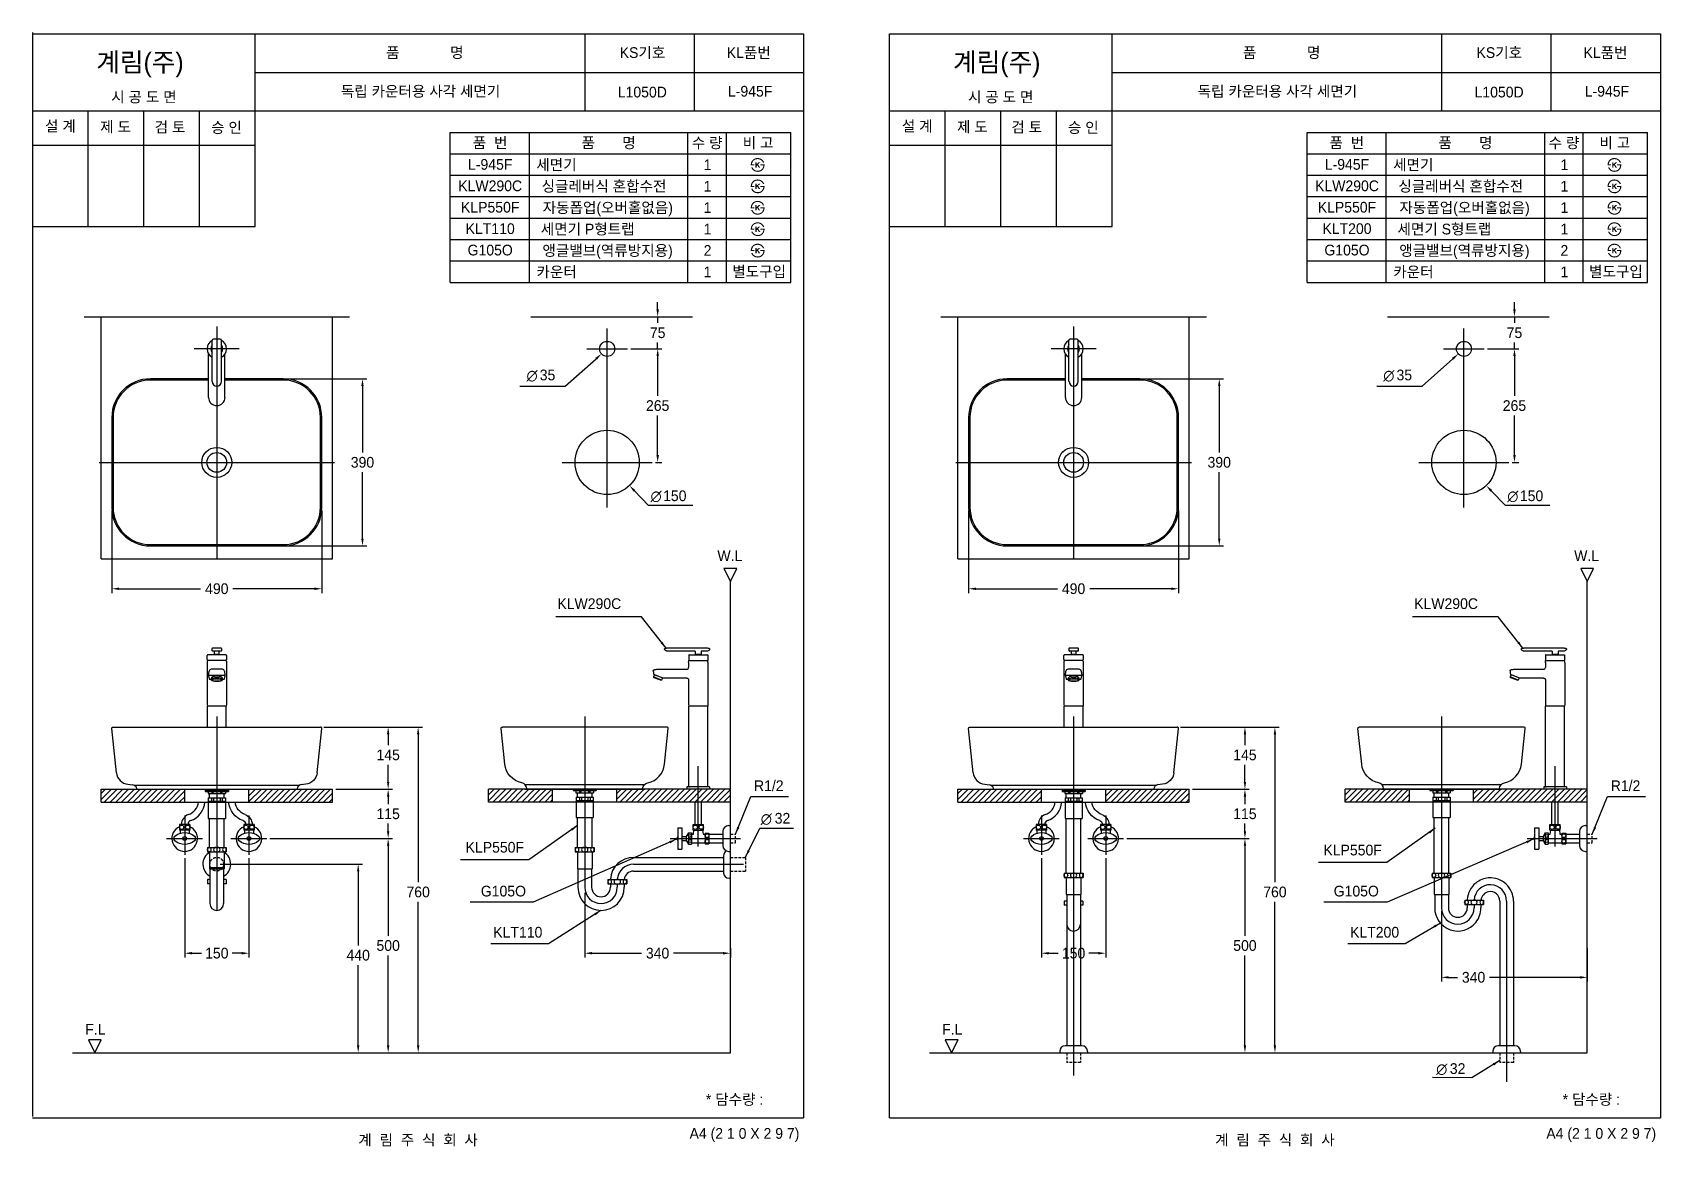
# Model space of a CAD drawing. Header units: millimetres. Extents: x 0 to 3800, y -67 to 2533.
import ezdxf
from ezdxf.enums import TextEntityAlignment as Align
from ezdxf.lldxf.tags import DXFTag

# ---------------------------------------------------------------- set-up
doc = ezdxf.new("R2010")
doc.units = ezdxf.units.MM
doc.linetypes.add('DASHED2', pattern=[9.525, 6.35, -3.175])
for name, color, linetype in [('TEXT', 7, 'Continuous'), ('내부선 및 부속', 4, 'Continuous'), ('도각라인', 255, 'Continuous'), ('외형선', 3, 'Continuous'), ('점선', 6, 'DASHED2'), ('중심선', 1, 'DASHED'), ('치수선', 7, 'Continuous')]:
    doc.layers.add(name, color=color, linetype=linetype)
doc.styles.add('140911', font='HBATANG.TTF')
doc.styles.add('____', font='')
doc.styles.add('타이틀', font='H2GTRM.TTF', dxfattribs={"height": 25})
doc.styles.get('____').set_extended_font_data('굴림')
tags = doc.linetypes.add('DASHDOT', pattern=[70, 31, -13, 13, -13]).pattern_tags.tags
tags[10:11] = [DXFTag(74, 4), DXFTag(75, 0), DXFTag(340, '0'), DXFTag(46, 0.0), DXFTag(50, 0.0), DXFTag(44, 0.0), DXFTag(45, 0.0)]
tags[8:9] = [DXFTag(74, 4), DXFTag(75, 0), DXFTag(340, '0'), DXFTag(46, 0.0), DXFTag(50, 0.0), DXFTag(44, 0.0), DXFTag(45, 0.0)]
tags[6:7] = [DXFTag(74, 4), DXFTag(75, 0), DXFTag(340, '0'), DXFTag(46, 0.0), DXFTag(50, 0.0), DXFTag(44, 0.0), DXFTag(45, 0.0)]
tags[4:5] = [DXFTag(74, 4), DXFTag(75, 0), DXFTag(340, '0'), DXFTag(46, 0.0), DXFTag(50, 0.0), DXFTag(44, 0.0), DXFTag(45, 0.0)]
tags = doc.linetypes.add('DASHED', pattern=[25.72, 12.86, -12.86]).pattern_tags.tags
tags[6:7] = [DXFTag(74, 4), DXFTag(75, 0), DXFTag(340, '0'), DXFTag(46, 0.0), DXFTag(50, 0.0), DXFTag(44, 0.0), DXFTag(45, 0.0)]
tags[4:5] = [DXFTag(74, 4), DXFTag(75, 0), DXFTag(340, '0'), DXFTag(46, 0.0), DXFTag(50, 0.0), DXFTag(44, 0.0), DXFTag(45, 0.0)]
doc.dimstyles.new('MSADIM', dxfattribs={"dimtxt": 33, "dimasz": 17, "dimexe": 10, "dimexo": 7.5, "dimgap": 10, "dimtad": 0, "dimtih": 1, "dimtoh": 1, "dimdec": 0, "dimzin": 1, "dimdsep": 46, "dimtxsty": '____', "dimcen": 11.25, "dimadec": 0, "dimazin": 0, "dimtfac": 1, "dimtdec": 0, "dimtix": 1, "dimtmove": 0, "dimatfit": 3, "dimfxl": 1, "dimtolj": 1, "dimtzin": 1, "dimarcsym": 0})
pattern_1 = [(45, (-1262.93, 6526.71), (-6.735192, 6.735192), [])]
pattern_2 = [(45, (-1258.4, 6526.71), (-6.735192, 6.735192), [])]
pattern_3 = [(45, (737.07, 6526.71), (-6.735192, 6.735192), [])]
pattern_4 = [(45, (741.6, 6526.71), (-6.735192, 6.735192), [])]

msp = doc.modelspace()

# ---------------------------------------------------------------- texts
at = {"layer": 'TEXT', "style": '타이틀'}
for p in [(148.7, 2441.8), (2148.7, 2441.8)]:
    msp.add_text('계림(주)', height=44, dxfattribs=at).set_placement(p)
for s, p in [('품             명', (915.7, 2486.4)), ('KS기호', (1423.8, 2486.3)), ('KL품번', (1671.8, 2486.1)), ('품             명', (2915.7, 2486.4)), ('KS기호', (3423.8, 2486.3)), ('KL품번', (3671.8, 2486.1)), ('시 공 도 면', (259.9, 2382.7)), ('독립 카운터용 사각 세면기', (905.8, 2396)), ('L1050D', (1423.4, 2394.1)), ('L-945F', (1675.1, 2396)), ('시 공 도 면', (2259.9, 2382.7)), ('독립 카운터용 사각 세면기', (2905.8, 2396)), ('L1050D', (3423.4, 2394.1)), ('L-945F', (3675.1, 2396)), ('설 계', (65, 2314.6)), ('제 도', (193.8, 2312.9)), ('검 토', (320.8, 2312.3)), ('승 인', (452.7, 2311.4)), ('설 계', (2065, 2314.6)), ('제 도', (2193.8, 2312.9)), ('검 토', (2320.8, 2312.3)), ('승 인', (2452.7, 2311.4)), ('품  번', (1067.9, 2275.7)), ('품       명', (1344.8, 2275.7)), ('수 량', (1574.8, 2275.7)), ('비 고', (1693.6, 2275.7)), ('품  번', (3067.9, 2275.7)), ('품       명', (3344.8, 2275.7)), ('수 량', (3574.8, 2275.7)), ('비 고', (3693.6, 2275.7)), ('L-945F', (1068.3, 2225.3)), ('세면기', (1223, 2224.4)), ('1', (1575.7, 2224.4)), ('L-945F', (3068.3, 2225.3)), ('세면기', (3223, 2224.4)), ('1', (3575.7, 2224.4)), ('KLW290C', (1068.3, 2175.3)), ('싱글레버식 혼합수전', (1333.9, 2174.4)), ('1', (1575.7, 2174.4)), ('KLW290C', (3068.3, 2175.3)), ('싱글레버식 혼합수전', (3333.9, 2174.4)), ('1', (3575.7, 2174.4)), ('KLP550F', (1068.3, 2125.3)), ('자동폽업(오버홀없음)', (1342.8, 2124.4)), ('1', (1575.7, 2124.4)), ('KLP550F', (3068.3, 2125.3)), ('자동폽업(오버홀없음)', (3342.8, 2124.4)), ('1', (3575.7, 2124.4)), ('세면기 P형트랩', (1295.8, 2074.4)), ('세면기 S형트랩', (3295.8, 2074.4)), ('KLT110', (1068.3, 2075.3)), ('1', (1575.7, 2074.4)), ('KLT200', (3068.3, 2075.3)), ('1', (3575.7, 2074.4)), ('G105O', (1068.3, 2025.3)), ('앵글밸브(역류방지용)', (1342.3, 2024.4)), ('2', (1575.7, 2024.4)), ('G105O', (3068.3, 2025.3)), ('앵글밸브(역류방지용)', (3342.3, 2024.4)), ('2', (3575.7, 2024.4)), ('카운터', (1223.4, 1974.4)), ('1', (1575.7, 1974.4)), ('별도구입', (1696.1, 1975.2)), ('카운터', (3223.4, 1974.4)), ('1', (3575.7, 1974.4)), ('별도구입', (3696.1, 1975.2)), ('* 담수량 : ', (1643.3, 42.9)), ('* 담수량 : ', (3643.3, 42.9)), ('계  림  주  식  회  사', (900, -51.7)), ('계  림  주  식  회  사', (2900, -51.7))]:
    msp.add_text(s, height=25, dxfattribs=at).set_placement(p, align=Align.MIDDLE_CENTER)
for s, p in [('W.L', (1627.7, 1311.7)), ('W.L', (3627.7, 1311.7)), ('F.L', (146.8, 206.6)), ('F.L', (2146.8, 206.6))]:
    msp.add_text(s, height=25, dxfattribs=at).set_placement(p, align=Align.MIDDLE)
for p in [(1790, -36.5), (3790, -36.5)]:
    msp.add_text('A4 (2 1 0 X 2 9 7)', height=25, dxfattribs=at).set_placement(p, align=Align.MIDDLE_RIGHT)
at = {"layer": 'TEXT', "char_height": 25, "width": 380.447, "attachment_point": 1, "line_spacing_factor": 0.963855, "style": '타이틀'}
for s, insert in [('\\A1;KLW290C', (1225.1, 1212.5)), ('\\A1;KLW290C', (3225.1, 1212.5)), ('\\A1;KLP550F', (1010.9, 643.9)), ('\\A1;KLP550F', (3013.3, 637.4)), ('\\A1;G105O', (1046.4, 541.6)), ('\\A1;G105O', (3037.3, 541.6)), ('\\A1;KLT110', (1075.5, 445.6)), ('\\A1;KLT200', (3075.5, 445.6))]:
    msp.add_mtext(s, dxfattribs=dict(at, insert=insert))
at = {"layer": '치수선'}
for s, style, p in [('∅', '140911', (1153, 1719.8)), ('35', '타이틀', (1183.9, 1721.3)), ('∅', '140911', (3153, 1719.8)), ('35', '타이틀', (3183.9, 1721.3)), ('∅', '140911', (1442.5, 1438.3)), ('150', '타이틀', (1471.9, 1439.3)), ('∅', '140911', (3442.5, 1438.3)), ('150', '타이틀', (3471.9, 1439.3)), ('∅', '140911', (1699.9, 685.1)), ('32', '타이틀', (1732.4, 686.6)), ('∅', '140911', (3276.5, 101.1)), ('32', '타이틀', (3308.4, 102.4))]:
    msp.add_text(s, height=25, dxfattribs=dict(at, style=style)).set_placement(p)
at = {"layer": '치수선', "char_height": 25, "width": 380.447, "attachment_point": 1, "line_spacing_factor": 0.963855, "style": '타이틀'}
for insert in [(1684, 787.6), (3684, 787.6)]:
    msp.add_mtext('\\A1;R1/2', dxfattribs=dict(at, insert=insert))

# ---------------------------------------------------------------- blocks, each defined once
blk = doc.blocks.new('*D1')
at = {"layer": '치수선', "color": 0, "linetype": 'Continuous', "lineweight": -2, "transparency": 16777216}
for p, q in [((679.6, 911.9), (840.1, 911.9)), ((830.1, 894.9), (830.1, 869.8)), ((830.1, 783.9), (830.1, 824.1)), ((707.6, 766.9), (840.1, 766.9))]:
    blk.add_line(p, q, dxfattribs=at)
at = {"layer": '치수선', "color": 0, "linetype": 'Continuous', "transparency": 16777216}
for points in [[(827.3, 894.9), (832.9, 894.9), (830.1, 911.9)], [(827.3, 783.9), (832.9, 783.9), (830.1, 766.9)]]:
    blk.add_solid(points, dxfattribs=at)
at = {"layer": '치수선', "color": 0, "linetype": 'Continuous', "transparency": 16777216, "insert": (830.1, 846.9), "char_height": 25, "attachment_point": 5, "style": '____'}
blk.add_mtext('\\A1;145', dxfattribs=at)
blk = doc.blocks.new('*D2')
at = {"layer": '치수선', "color": 0, "linetype": 'Continuous', "lineweight": -2, "transparency": 16777216}
for p, q in [((707.6, 766.9), (840.1, 766.9)), ((830.1, 749.9), (830.1, 732.3)), ((830.1, 668.9), (830.1, 686.6)), ((554, 651.9), (840.1, 651.9))]:
    blk.add_line(p, q, dxfattribs=at)
at = {"layer": '치수선', "color": 0, "linetype": 'Continuous', "transparency": 16777216}
for points in [[(827.3, 749.9), (832.9, 749.9), (830.1, 766.9)], [(827.3, 668.9), (832.9, 668.9), (830.1, 651.9)]]:
    blk.add_solid(points, dxfattribs=at)
at = {"layer": '치수선', "color": 0, "linetype": 'Continuous', "transparency": 16777216, "insert": (830.1, 709.4), "char_height": 25, "attachment_point": 5, "style": '____'}
blk.add_mtext('\\A1;115', dxfattribs=at)
blk = doc.blocks.new('*D3')
at = {"layer": '치수선', "color": 0, "linetype": 'Continuous', "lineweight": -2, "transparency": 16777216}
for p, q in [((554, 651.9), (840.1, 651.9)), ((830.1, 634.9), (830.1, 424.7)), ((830.1, 168.9), (830.1, 379.1)), ((767.6, 151.9), (840.1, 151.9))]:
    blk.add_line(p, q, dxfattribs=at)
at = {"layer": '치수선', "color": 0, "linetype": 'Continuous', "transparency": 16777216}
for points in [[(827.3, 634.9), (832.9, 634.9), (830.1, 651.9)], [(827.3, 168.9), (832.9, 168.9), (830.1, 151.9)]]:
    blk.add_solid(points, dxfattribs=at)
at = {"layer": '치수선', "color": 0, "linetype": 'Continuous', "transparency": 16777216, "insert": (830.1, 401.9), "char_height": 25, "attachment_point": 5, "style": '____'}
blk.add_mtext('\\A1;500', dxfattribs=at)
blk = doc.blocks.new('*D4')
at = {"layer": '치수선', "color": 0, "linetype": 'Continuous', "lineweight": -2, "transparency": 16777216}
for p, q in [((679.6, 911.9), (910.1, 911.9)), ((900.1, 894.9), (900.1, 549.7)), ((900.1, 168.9), (900.1, 504.1)), ((837.6, 151.9), (910.1, 151.9))]:
    blk.add_line(p, q, dxfattribs=at)
at = {"layer": '치수선', "color": 0, "linetype": 'Continuous', "transparency": 16777216}
for points in [[(897.3, 894.9), (902.9, 894.9), (900.1, 911.9)], [(897.3, 168.9), (902.9, 168.9), (900.1, 151.9)]]:
    blk.add_solid(points, dxfattribs=at)
at = {"layer": '치수선', "color": 0, "linetype": 'Continuous', "transparency": 16777216, "insert": (900.1, 526.9), "char_height": 25, "attachment_point": 5, "style": '____'}
blk.add_mtext('\\A1;760', dxfattribs=at)
blk = doc.blocks.new('*D5')
at = {"layer": '치수선', "color": 0, "linetype": 'Continuous', "lineweight": -2, "transparency": 16777216}
for p, q in [((437.6, 591.9), (770.1, 591.9)), ((760.1, 574.9), (760.1, 402.2)), ((760.1, 168.9), (760.1, 356.6)), ((609.8, 151.9), (770.1, 151.9))]:
    blk.add_line(p, q, dxfattribs=at)
at = {"layer": '치수선', "color": 0, "linetype": 'Continuous', "transparency": 16777216}
for points in [[(757.3, 574.9), (762.9, 574.9), (760.1, 591.9)], [(757.3, 168.9), (762.9, 168.9), (760.1, 151.9)]]:
    blk.add_solid(points, dxfattribs=at)
at = {"layer": '치수선', "color": 0, "linetype": 'Continuous', "transparency": 16777216, "insert": (760.1, 379.4), "char_height": 25, "attachment_point": 5, "style": '____'}
blk.add_mtext('\\A1;440', dxfattribs=at)
blk = doc.blocks.new('*D6')
at = {"layer": '치수선', "color": 0, "linetype": 'Continuous', "lineweight": -2, "transparency": 16777216}
for p, q in [((355.1, 605.9), (355.1, 374.1)), ((505.1, 605.9), (505.1, 374.1)), ((372.1, 384.1), (394.2, 384.1)), ((488.1, 384.1), (466, 384.1))]:
    blk.add_line(p, q, dxfattribs=at)
at = {"layer": '치수선', "color": 0, "linetype": 'Continuous', "transparency": 16777216}
for points in [[(372.1, 386.9), (372.1, 381.2), (355.1, 384.1)], [(488.1, 386.9), (488.1, 381.2), (505.1, 384.1)]]:
    blk.add_solid(points, dxfattribs=at)
at = {"layer": '치수선', "color": 0, "linetype": 'Continuous', "transparency": 16777216, "insert": (430.1, 384.1), "char_height": 25, "attachment_point": 5, "style": '____'}
blk.add_mtext('\\A1;150', dxfattribs=at)
blk = doc.blocks.new('*D7')
at = {"layer": '치수선', "color": 0, "linetype": 'Continuous', "lineweight": -2, "transparency": 16777216}
for p, q in [((1289, 525.4), (1289, 374.1)), ((1306, 384.1), (1421.7, 384.1)), ((1612, 384.1), (1496.3, 384.1)), ((1629, 395.8), (1629, 374.1))]:
    blk.add_line(p, q, dxfattribs=at)
at = {"layer": '치수선', "color": 0, "linetype": 'Continuous', "transparency": 16777216}
for points in [[(1306, 386.9), (1306, 381.2), (1289, 384.1)], [(1612, 386.9), (1612, 381.2), (1629, 384.1)]]:
    blk.add_solid(points, dxfattribs=at)
at = {"layer": '치수선', "color": 0, "linetype": 'Continuous', "transparency": 16777216, "insert": (1459, 384.1), "char_height": 25, "attachment_point": 5, "style": '____'}
blk.add_mtext('\\A1;340', dxfattribs=at)
blk = doc.blocks.new('*D14')
at = {"layer": '치수선', "color": 0, "linetype": 'Continuous', "lineweight": -2, "transparency": 16777216}
for p, q in [((1459.2, 1886.7), (1459.2, 1903.7)), ((1450, 1869.7), (1469.2, 1869.7)), ((1459.2, 1869.7), (1459.2, 1855.1)), ((1396.3, 1794.7), (1469.2, 1794.7)), ((1459.2, 1794.7), (1459.2, 1809.4)), ((1459.2, 1777.7), (1459.2, 1760.7))]:
    blk.add_line(p, q, dxfattribs=at)
at = {"layer": '치수선', "color": 0, "linetype": 'Continuous', "transparency": 16777216}
for points in [[(1456.4, 1886.7), (1462.1, 1886.7), (1459.2, 1869.7)], [(1456.4, 1777.7), (1462.1, 1777.7), (1459.2, 1794.7)]]:
    blk.add_solid(points, dxfattribs=at)
at = {"layer": '치수선', "color": 0, "linetype": 'Continuous', "transparency": 16777216, "insert": (1459.2, 1832.2), "char_height": 25, "attachment_point": 5, "style": '____'}
blk.add_mtext('\\A1;75', dxfattribs=at)
blk = doc.blocks.new('*D15')
at = {"layer": '치수선', "color": 0, "linetype": 'Continuous', "lineweight": -2, "transparency": 16777216}
for p, q in [((1403.8, 1794.7), (1469.2, 1794.7)), ((1459.2, 1777.7), (1459.2, 1685.1)), ((1459.2, 1546.7), (1459.2, 1639.4)), ((1453.8, 1529.7), (1469.2, 1529.7))]:
    blk.add_line(p, q, dxfattribs=at)
at = {"layer": '치수선', "color": 0, "linetype": 'Continuous', "transparency": 16777216}
for points in [[(1456.4, 1777.7), (1462.1, 1777.7), (1459.2, 1794.7)], [(1456.4, 1546.7), (1462.1, 1546.7), (1459.2, 1529.7)]]:
    blk.add_solid(points, dxfattribs=at)
at = {"layer": '치수선', "color": 0, "linetype": 'Continuous', "transparency": 16777216, "insert": (1459.2, 1662.2), "char_height": 25, "attachment_point": 5, "style": '____'}
blk.add_mtext('\\A1;265', dxfattribs=at)
blk = doc.blocks.new('*D16')
at = {"layer": '치수선', "color": 0, "linetype": 'Continuous', "lineweight": -2, "transparency": 16777216}
for p, q in [((592.6, 1724.8), (780.1, 1724.8)), ((770.1, 1707.8), (770.1, 1552.6)), ((770.1, 1351.8), (770.1, 1506.9)), ((592.6, 1334.8), (780.1, 1334.8))]:
    blk.add_line(p, q, dxfattribs=at)
at = {"layer": '치수선', "color": 0, "linetype": 'Continuous', "transparency": 16777216}
for points in [[(767.3, 1707.8), (772.9, 1707.8), (770.1, 1724.8)], [(767.3, 1351.8), (772.9, 1351.8), (770.1, 1334.8)]]:
    blk.add_solid(points, dxfattribs=at)
at = {"layer": '치수선', "color": 0, "linetype": 'Continuous', "transparency": 16777216, "insert": (770.1, 1529.8), "char_height": 25, "attachment_point": 5, "style": '____'}
blk.add_mtext('\\A1;390', dxfattribs=at)
blk = doc.blocks.new('*D17')
at = {"layer": '치수선', "color": 0, "linetype": 'Continuous', "lineweight": -2, "transparency": 16777216}
for p, q in [((185.1, 1417.3), (185.1, 1224.8)), ((675.1, 1417.3), (675.1, 1224.8)), ((202.1, 1234.8), (392.4, 1234.8)), ((658.1, 1234.8), (467.8, 1234.8))]:
    blk.add_line(p, q, dxfattribs=at)
at = {"layer": '치수선', "color": 0, "linetype": 'Continuous', "transparency": 16777216}
for points in [[(202.1, 1237.6), (202.1, 1231.9), (185.1, 1234.8)], [(658.1, 1237.6), (658.1, 1231.9), (675.1, 1234.8)]]:
    blk.add_solid(points, dxfattribs=at)
at = {"layer": '치수선', "color": 0, "linetype": 'Continuous', "transparency": 16777216, "insert": (430.1, 1234.8), "char_height": 25, "attachment_point": 5, "style": '____'}
blk.add_mtext('\\A1;490', dxfattribs=at)
blk = doc.blocks.new('*D8')
at = {"layer": '치수선', "color": 0, "linetype": 'Continuous', "lineweight": -2, "transparency": 16777216}
for p, q in [((2679.6, 911.9), (2840.1, 911.9)), ((2830.1, 894.9), (2830.1, 869.8)), ((2830.1, 783.9), (2830.1, 824.1)), ((2707.6, 766.9), (2840.1, 766.9))]:
    blk.add_line(p, q, dxfattribs=at)
at = {"layer": '치수선', "color": 0, "linetype": 'Continuous', "transparency": 16777216}
for points in [[(2827.3, 894.9), (2832.9, 894.9), (2830.1, 911.9)], [(2827.3, 783.9), (2832.9, 783.9), (2830.1, 766.9)]]:
    blk.add_solid(points, dxfattribs=at)
at = {"layer": '치수선', "color": 0, "linetype": 'Continuous', "transparency": 16777216, "insert": (2830.1, 846.9), "char_height": 25, "attachment_point": 5, "style": '____'}
blk.add_mtext('\\A1;145', dxfattribs=at)
blk = doc.blocks.new('*D9')
at = {"layer": '치수선', "color": 0, "linetype": 'Continuous', "lineweight": -2, "transparency": 16777216}
for p, q in [((2707.6, 766.9), (2840.1, 766.9)), ((2830.1, 749.9), (2830.1, 732.3)), ((2830.1, 668.9), (2830.1, 686.6)), ((2554, 651.9), (2840.1, 651.9))]:
    blk.add_line(p, q, dxfattribs=at)
at = {"layer": '치수선', "color": 0, "linetype": 'Continuous', "transparency": 16777216}
for points in [[(2827.3, 749.9), (2832.9, 749.9), (2830.1, 766.9)], [(2827.3, 668.9), (2832.9, 668.9), (2830.1, 651.9)]]:
    blk.add_solid(points, dxfattribs=at)
at = {"layer": '치수선', "color": 0, "linetype": 'Continuous', "transparency": 16777216, "insert": (2830.1, 709.4), "char_height": 25, "attachment_point": 5, "style": '____'}
blk.add_mtext('\\A1;115', dxfattribs=at)
blk = doc.blocks.new('*D10')
at = {"layer": '치수선', "color": 0, "linetype": 'Continuous', "lineweight": -2, "transparency": 16777216}
for p, q in [((2554, 651.9), (2840.1, 651.9)), ((2830.1, 634.9), (2830.1, 424.7)), ((2830.1, 168.9), (2830.1, 379.1)), ((2767.6, 151.9), (2840.1, 151.9))]:
    blk.add_line(p, q, dxfattribs=at)
at = {"layer": '치수선', "color": 0, "linetype": 'Continuous', "transparency": 16777216}
for points in [[(2827.3, 634.9), (2832.9, 634.9), (2830.1, 651.9)], [(2827.3, 168.9), (2832.9, 168.9), (2830.1, 151.9)]]:
    blk.add_solid(points, dxfattribs=at)
at = {"layer": '치수선', "color": 0, "linetype": 'Continuous', "transparency": 16777216, "insert": (2830.1, 401.9), "char_height": 25, "attachment_point": 5, "style": '____'}
blk.add_mtext('\\A1;500', dxfattribs=at)
blk = doc.blocks.new('*D11')
at = {"layer": '치수선', "color": 0, "linetype": 'Continuous', "lineweight": -2, "transparency": 16777216}
for p, q in [((2679.6, 911.9), (2910.1, 911.9)), ((2900.1, 894.9), (2900.1, 549.7)), ((2900.1, 168.9), (2900.1, 504.1)), ((2837.6, 151.9), (2910.1, 151.9))]:
    blk.add_line(p, q, dxfattribs=at)
at = {"layer": '치수선', "color": 0, "linetype": 'Continuous', "transparency": 16777216}
for points in [[(2897.3, 894.9), (2902.9, 894.9), (2900.1, 911.9)], [(2897.3, 168.9), (2902.9, 168.9), (2900.1, 151.9)]]:
    blk.add_solid(points, dxfattribs=at)
at = {"layer": '치수선', "color": 0, "linetype": 'Continuous', "transparency": 16777216, "insert": (2900.1, 526.9), "char_height": 25, "attachment_point": 5, "style": '____'}
blk.add_mtext('\\A1;760', dxfattribs=at)
blk = doc.blocks.new('*D12')
at = {"layer": '치수선', "color": 0, "linetype": 'Continuous', "lineweight": -2, "transparency": 16777216}
for p, q in [((2355.1, 605.9), (2355.1, 374.1)), ((2505.1, 605.9), (2505.1, 374.1)), ((2372.1, 384.1), (2394.2, 384.1)), ((2488.1, 384.1), (2466, 384.1))]:
    blk.add_line(p, q, dxfattribs=at)
at = {"layer": '치수선', "color": 0, "linetype": 'Continuous', "transparency": 16777216}
for points in [[(2372.1, 386.9), (2372.1, 381.2), (2355.1, 384.1)], [(2488.1, 386.9), (2488.1, 381.2), (2505.1, 384.1)]]:
    blk.add_solid(points, dxfattribs=at)
at = {"layer": '치수선', "color": 0, "linetype": 'Continuous', "transparency": 16777216, "insert": (2430.1, 384.1), "char_height": 25, "attachment_point": 5, "style": '____'}
blk.add_mtext('\\A1;150', dxfattribs=at)
blk = doc.blocks.new('*D13')
at = {"layer": '치수선', "color": 0, "linetype": 'Continuous', "lineweight": -2, "transparency": 16777216}
for p, q in [((3289, 482.4), (3289, 317.8)), ((3629, 395.8), (3629, 317.8)), ((3306, 327.8), (3326.5, 327.8)), ((3612, 327.8), (3401.1, 327.8))]:
    blk.add_line(p, q, dxfattribs=at)
at = {"layer": '치수선', "color": 0, "linetype": 'Continuous', "transparency": 16777216}
for points in [[(3306, 330.6), (3306, 324.9), (3289, 327.8)], [(3612, 330.6), (3612, 324.9), (3629, 327.8)]]:
    blk.add_solid(points, dxfattribs=at)
at = {"layer": '치수선', "color": 0, "linetype": 'Continuous', "transparency": 16777216, "insert": (3363.8, 327.8), "char_height": 25, "attachment_point": 5, "style": '____'}
blk.add_mtext('\\A1;340', dxfattribs=at)
blk = doc.blocks.new('*D18')
at = {"layer": '치수선', "color": 0, "linetype": 'Continuous', "lineweight": -2, "transparency": 16777216}
for p, q in [((3459.2, 1886.7), (3459.2, 1903.7)), ((3450, 1869.7), (3469.2, 1869.7)), ((3459.2, 1869.7), (3459.2, 1855.1)), ((3396.3, 1794.7), (3469.2, 1794.7)), ((3459.2, 1794.7), (3459.2, 1809.4)), ((3459.2, 1777.7), (3459.2, 1760.7))]:
    blk.add_line(p, q, dxfattribs=at)
at = {"layer": '치수선', "color": 0, "linetype": 'Continuous', "transparency": 16777216}
for points in [[(3456.4, 1886.7), (3462.1, 1886.7), (3459.2, 1869.7)], [(3456.4, 1777.7), (3462.1, 1777.7), (3459.2, 1794.7)]]:
    blk.add_solid(points, dxfattribs=at)
at = {"layer": '치수선', "color": 0, "linetype": 'Continuous', "transparency": 16777216, "insert": (3459.2, 1832.2), "char_height": 25, "attachment_point": 5, "style": '____'}
blk.add_mtext('\\A1;75', dxfattribs=at)
blk = doc.blocks.new('*D19')
at = {"layer": '치수선', "color": 0, "linetype": 'Continuous', "lineweight": -2, "transparency": 16777216}
for p, q in [((3403.8, 1794.7), (3469.2, 1794.7)), ((3459.2, 1777.7), (3459.2, 1685.1)), ((3459.2, 1546.7), (3459.2, 1639.4)), ((3453.8, 1529.7), (3469.2, 1529.7))]:
    blk.add_line(p, q, dxfattribs=at)
at = {"layer": '치수선', "color": 0, "linetype": 'Continuous', "transparency": 16777216}
for points in [[(3456.4, 1777.7), (3462.1, 1777.7), (3459.2, 1794.7)], [(3456.4, 1546.7), (3462.1, 1546.7), (3459.2, 1529.7)]]:
    blk.add_solid(points, dxfattribs=at)
at = {"layer": '치수선', "color": 0, "linetype": 'Continuous', "transparency": 16777216, "insert": (3459.2, 1662.2), "char_height": 25, "attachment_point": 5, "style": '____'}
blk.add_mtext('\\A1;265', dxfattribs=at)
blk = doc.blocks.new('*D20')
at = {"layer": '치수선', "color": 0, "linetype": 'Continuous', "lineweight": -2, "transparency": 16777216}
for p, q in [((2592.6, 1724.8), (2780.1, 1724.8)), ((2770.1, 1707.8), (2770.1, 1552.6)), ((2770.1, 1351.8), (2770.1, 1506.9)), ((2592.6, 1334.8), (2780.1, 1334.8))]:
    blk.add_line(p, q, dxfattribs=at)
at = {"layer": '치수선', "color": 0, "linetype": 'Continuous', "transparency": 16777216}
for points in [[(2767.3, 1707.8), (2772.9, 1707.8), (2770.1, 1724.8)], [(2767.3, 1351.8), (2772.9, 1351.8), (2770.1, 1334.8)]]:
    blk.add_solid(points, dxfattribs=at)
at = {"layer": '치수선', "color": 0, "linetype": 'Continuous', "transparency": 16777216, "insert": (2770.1, 1529.8), "char_height": 25, "attachment_point": 5, "style": '____'}
blk.add_mtext('\\A1;390', dxfattribs=at)
blk = doc.blocks.new('*D21')
at = {"layer": '치수선', "color": 0, "linetype": 'Continuous', "lineweight": -2, "transparency": 16777216}
for p, q in [((2185.1, 1417.3), (2185.1, 1224.8)), ((2675.1, 1417.3), (2675.1, 1224.8)), ((2202.1, 1234.8), (2392.4, 1234.8)), ((2658.1, 1234.8), (2467.8, 1234.8))]:
    blk.add_line(p, q, dxfattribs=at)
at = {"layer": '치수선', "color": 0, "linetype": 'Continuous', "transparency": 16777216}
for points in [[(2202.1, 1237.6), (2202.1, 1231.9), (2185.1, 1234.8)], [(2658.1, 1237.6), (2658.1, 1231.9), (2675.1, 1234.8)]]:
    blk.add_solid(points, dxfattribs=at)
at = {"layer": '치수선', "color": 0, "linetype": 'Continuous', "transparency": 16777216, "insert": (2430.1, 1234.8), "char_height": 25, "attachment_point": 5, "style": '____'}
blk.add_mtext('\\A1;490', dxfattribs=at)

# ---------------------------------------------------------------- dimensions: what is measured, and where the dimension line sits
at = {"layer": '치수선', "linetype": 'Continuous'}
for base, p1, p2, picture, middle in [((1459.2, 1869.7), (1388.8, 1794.7), (1442.5, 1869.7), '*D14', (1459.2, 1832.2)), ((3459.2, 1869.7), (3388.8, 1794.7), (3442.5, 1869.7), '*D18', (3459.2, 1832.2)), ((830.1, 766.9), (672.1, 911.9), (700.1, 766.9), '*D1', (830.1, 846.9)), ((900.1, 151.9), (672.1, 911.9), (830.1, 151.9), '*D4', (900.1, 526.9)), ((2830.1, 766.9), (2672.1, 911.9), (2700.1, 766.9), '*D8', (2830.1, 846.9)), ((2900.1, 151.9), (2672.1, 911.9), (2830.1, 151.9), '*D11', (2900.1, 526.9)), ((760.1, 151.9), (430.1, 591.9), (602.3, 151.9), '*D5', (760.1, 379.4))]:
    dim = msp.add_linear_dim(base=base, p1=p1, p2=p2, angle=90, dimstyle='MSADIM', override={"dimtxt": 25}, dxfattribs=at)
    dim.commit()
    dim.dimension.update_dxf_attribs({"geometry": picture, "text_midpoint": middle, "dimtype": 160})
for base, p1, p2, picture, middle in [((1459.2, 1794.7), (1446.3, 1529.7), (1396.3, 1794.7), '*D15', (1459.2, 1662.2)), ((3459.2, 1794.7), (3446.3, 1529.7), (3396.3, 1794.7), '*D19', (3459.2, 1662.2)), ((770.1, 1334.8), (585.1, 1724.8), (585.1, 1334.8), '*D16', (770.1, 1529.8)), ((2770.1, 1334.8), (2585.1, 1724.8), (2585.1, 1334.8), '*D20', (2770.1, 1529.8)), ((830.1, 651.9), (700.1, 766.9), (546.5, 651.9), '*D2', (830.1, 709.4)), ((2830.1, 651.9), (2700.1, 766.9), (2546.5, 651.9), '*D9', (2830.1, 709.4)), ((830.1, 151.9), (546.5, 651.9), (760.1, 151.9), '*D3', (830.1, 401.9)), ((2830.1, 151.9), (2546.5, 651.9), (2760.1, 151.9), '*D10', (2830.1, 401.9))]:
    dim = msp.add_linear_dim(base=base, p1=p1, p2=p2, angle=90, dimstyle='MSADIM', override={"dimtxt": 25}, dxfattribs=at)
    dim.commit()
    dim.dimension.update_dxf_attribs({"geometry": picture, "text_midpoint": middle})
for base, p1, p2, picture, middle in [((185.1, 1234.8), (675.1, 1424.8), (185.1, 1424.8), '*D17', (430.1, 1234.8)), ((2185.1, 1234.8), (2675.1, 1424.8), (2185.1, 1424.8), '*D21', (2430.1, 1234.8)), ((1629, 384.1), (1289, 532.9), (1629, 403.3), '*D7', (1459, 384.1))]:
    dim = msp.add_linear_dim(base=base, p1=p1, p2=p2, dimstyle='MSADIM', override={"dimtxt": 25}, dxfattribs=at)
    dim.commit()
    dim.dimension.update_dxf_attribs({"geometry": picture, "text_midpoint": middle})
for base, p1, p2, picture, middle in [((505.1, 384.1), (355.1, 613.4), (505.1, 613.4), '*D6', (430.1, 384.1)), ((2505.1, 384.1), (2355.1, 613.4), (2505.1, 613.4), '*D12', (2430.1, 384.1)), ((3629, 327.8), (3289, 489.9), (3629, 403.3), '*D13', (3363.8, 327.8))]:
    dim = msp.add_linear_dim(base=base, p1=p1, p2=p2, dimstyle='MSADIM', override={"dimtxt": 25}, dxfattribs=at)
    dim.commit()
    dim.dimension.update_dxf_attribs({"geometry": picture, "text_midpoint": middle, "dimtype": 160})

# ---------------------------------------------------------------- hatches: boundary and pattern name
at = {"layer": 'TEXT'}
for points in [[(1676.6, 2222.8), (1676.6, 2223.2), (1676.6, 2223.6), (1676.5, 2224), (1676.6, 2224.4), (1676.6, 2224.8), (1676.6, 2225.2), (1676.6, 2225.6), (1676.7, 2226), (1676.7, 2226.4), (1676.8, 2226.8), (1676.8, 2227.2), (1676.9, 2227.6), (1677, 2228), (1677.1, 2228.4), (1677.2, 2228.8), (1677.3, 2229.1), (1677.4, 2229.5), (1677.5, 2229.9), (1677.7, 2230.3), (1677.8, 2230.6), (1678, 2231), (1678.1, 2231.4), (1678.3, 2231.7), (1678.5, 2232.1), (1678.7, 2232.4), (1678.9, 2232.7), (1679.1, 2233.1), (1679.3, 2233.4), (1679.5, 2233.7), (1679.7, 2234), (1680, 2234.3), (1680.5, 2234.9), (1680.8, 2235.2), (1681, 2235.5), (1681.3, 2235.8), (1681.6, 2236.1), (1681.9, 2236.4), (1682.2, 2236.6), (1682.5, 2236.9), (1682.8, 2237.1), (1683.2, 2237.4), (1683.5, 2237.6), (1683.8, 2237.8), (1684.2, 2238), (1684.5, 2238.2), (1684.9, 2238.4), (1685.2, 2238.6), (1685.7, 2238.7), (1686.1, 2238.9), (1686.5, 2239.1), (1686.9, 2239.2), (1687.3, 2239.4), (1687.8, 2239.5), (1688.2, 2239.6), (1688.6, 2239.7), (1689.1, 2239.8), (1689.5, 2239.9), (1690, 2239.9), (1690.5, 2240), (1691, 2240), (1691.4, 2240.1), (1691.9, 2240.1), (1692.4, 2240.1), (1693.2, 2240.1), (1693.6, 2240.1), (1693.9, 2240), (1694.3, 2240), (1694.7, 2240), (1695, 2239.9), (1695.4, 2239.9), (1695.7, 2239.8), (1696.1, 2239.7), (1696.4, 2239.7), (1696.8, 2239.6), (1697.1, 2239.5), (1697.4, 2239.4), (1697.8, 2239.3), (1698.1, 2239.2), (1698.4, 2239.1), (1698.7, 2239), (1699, 2238.9), (1699.4, 2238.7), (1699.7, 2238.6), (1700, 2238.5), (1700.3, 2238.3), (1700.6, 2238.2), (1700.8, 2238), (1701.1, 2237.8), (1701.4, 2237.7), (1701.7, 2237.5), (1702, 2237.3), (1702.2, 2237.1), (1702.5, 2236.9), (1702.8, 2236.7), (1703.2, 2236.4), (1703.6, 2236), (1704, 2235.6), (1704.4, 2235.2), (1704.8, 2234.8), (1705.1, 2234.4), (1705.5, 2234), (1705.8, 2233.6), (1706.1, 2233.1), (1706.4, 2232.6), (1706.7, 2232.2), (1707, 2231.7), (1707.3, 2231.1), (1707.5, 2230.6), (1707.8, 2230.1), (1708, 2229.5), (1708, 2229.5), (1704.9, 2229.5), (1704.9, 2229.5), (1704.8, 2229.7), (1704.8, 2229.9), (1704.7, 2230.1), (1704.6, 2230.2), (1704.6, 2230.4), (1704.5, 2230.6), (1704.4, 2230.7), (1704.3, 2230.9), (1704.2, 2231.1), (1704.1, 2231.2), (1704, 2231.4), (1703.9, 2231.6), (1703.8, 2231.7), (1703.7, 2231.9), (1703.6, 2232.1), (1703.5, 2232.2), (1703.3, 2232.4), (1703.2, 2232.6), (1702.9, 2232.9), (1702.7, 2233.2), (1702.4, 2233.5), (1702.1, 2233.8), (1701.7, 2234.1), (1701.4, 2234.4), (1701, 2234.7), (1700.8, 2234.9), (1700.6, 2235.1), (1700.3, 2235.2), (1700.1, 2235.4), (1699.9, 2235.5), (1699.6, 2235.7), (1699.4, 2235.8), (1699.1, 2236), (1698.9, 2236.1), (1698.6, 2236.2), (1698.4, 2236.4), (1698.1, 2236.5), (1697.9, 2236.6), (1697.6, 2236.7), (1697.4, 2236.8), (1697.1, 2236.9), (1696.8, 2237), (1696.6, 2237), (1696.3, 2237.1), (1696.1, 2237.2), (1695.8, 2237.3), (1695.5, 2237.3), (1695.2, 2237.4), (1695, 2237.4), (1694.7, 2237.5), (1694.4, 2237.5), (1694.1, 2237.5), (1693.8, 2237.6), (1693.6, 2237.6), (1693.3, 2237.6), (1693, 2237.6), (1692.7, 2237.6), (1692.3, 2237.6), (1692, 2237.6), (1691.7, 2237.6), (1691.3, 2237.5), (1691, 2237.5), (1690.7, 2237.5), (1690.3, 2237.4), (1690, 2237.4), (1689.7, 2237.3), (1689.4, 2237.3), (1689.1, 2237.2), (1688.8, 2237.1), (1688.5, 2237), (1688.2, 2237), (1687.9, 2236.9), (1687.6, 2236.8), (1687.3, 2236.7), (1687, 2236.5), (1686.7, 2236.4), (1686.5, 2236.3), (1686.2, 2236.2), (1685.9, 2236), (1685.6, 2235.9), (1685.4, 2235.7), (1685.1, 2235.6), (1684.9, 2235.4), (1684.6, 2235.2), (1684.4, 2235), (1684.1, 2234.9), (1683.9, 2234.7), (1683.7, 2234.5), (1683.4, 2234.3), (1683.2, 2234), (1683, 2233.8), (1682.7, 2233.6), (1682.5, 2233.4), (1682.3, 2233.1), (1682.1, 2232.9), (1681.9, 2232.6), (1681.7, 2232.4), (1681.6, 2232.1), (1681.4, 2231.9), (1681.2, 2231.6), (1681.1, 2231.4), (1680.9, 2231.1), (1680.8, 2230.8), (1680.6, 2230.5), (1680.5, 2230.3), (1680.4, 2230), (1680.3, 2229.7), (1680.2, 2229.4), (1680, 2229.1), (1680, 2228.8), (1679.9, 2228.5), (1679.8, 2228.2), (1679.7, 2227.8), (1679.6, 2227.5), (1679.6, 2227.2), (1679.5, 2226.9), (1679.5, 2226.5), (1679.4, 2226.2), (1679.4, 2225.8), (1679.4, 2225.5), (1679.3, 2225.1), (1679.3, 2225.1), (1684.5, 2225.1), (1684.5, 2225.1), (1684.5, 2225.1), (1684.5, 2222.8), (1684.5, 2222.8), (1684.5, 2222.8), (1676.6, 2222.8)], [(1708.7, 2225.1), (1708.8, 2224.7), (1708.7, 2224.3), (1708.7, 2223.8), (1708.7, 2223.4), (1708.7, 2223), (1708.6, 2222.5), (1708.6, 2222.1), (1708.5, 2221.7), (1708.5, 2221.3), (1708.4, 2220.9), (1708.3, 2220.4), (1708.2, 2220), (1708.1, 2219.6), (1708, 2219.2), (1707.8, 2218.8), (1707.7, 2218.4), (1707.6, 2218), (1707.4, 2217.6), (1707.3, 2217.3), (1707.1, 2216.9), (1706.9, 2216.5), (1706.7, 2216.2), (1706.6, 2215.8), (1706.4, 2215.5), (1706.2, 2215.1), (1705.9, 2214.8), (1705.7, 2214.5), (1705.5, 2214.2), (1705.3, 2213.8), (1705, 2213.5), (1704.8, 2213.2), (1704.5, 2212.9), (1704.2, 2212.6), (1704, 2212.4), (1703.7, 2212.1), (1703.4, 2211.8), (1703.1, 2211.6), (1702.8, 2211.3), (1702.5, 2211.1), (1702.2, 2210.8), (1701.9, 2210.6), (1701.6, 2210.4), (1701.2, 2210.2), (1700.9, 2210), (1700.6, 2209.8), (1700.2, 2209.6), (1699.9, 2209.4), (1699.5, 2209.3), (1699.2, 2209.1), (1698.8, 2209), (1698.4, 2208.8), (1698, 2208.7), (1697.7, 2208.6), (1697.3, 2208.5), (1696.9, 2208.4), (1696.5, 2208.3), (1696.1, 2208.2), (1695.7, 2208.1), (1695.3, 2208.1), (1694.9, 2208), (1694.5, 2208), (1694.1, 2208), (1693.7, 2207.9), (1693.3, 2207.9), (1692.6, 2207.9), (1692, 2208), (1691.3, 2208), (1690.7, 2208.1), (1690.1, 2208.2), (1689.8, 2208.2), (1689.5, 2208.3), (1689.2, 2208.3), (1688.9, 2208.4), (1688.6, 2208.5), (1688.3, 2208.6), (1688, 2208.6), (1687.7, 2208.7), (1687.4, 2208.8), (1687.1, 2208.9), (1686.8, 2209), (1686.6, 2209.1), (1686.3, 2209.2), (1686, 2209.4), (1685.7, 2209.5), (1685.5, 2209.6), (1685.2, 2209.7), (1684.9, 2209.9), (1684.7, 2210), (1684.4, 2210.2), (1684.1, 2210.3), (1683.6, 2210.7), (1683.4, 2210.8), (1683.1, 2211), (1682.8, 2211.2), (1682.6, 2211.4), (1682.4, 2211.6), (1682.1, 2211.8), (1681.9, 2212), (1681.6, 2212.2), (1681.4, 2212.5), (1681.2, 2212.7), (1681, 2212.9), (1680.8, 2213.1), (1680.5, 2213.4), (1680.3, 2213.6), (1680.1, 2213.9), (1679.9, 2214.1), (1679.7, 2214.4), (1679.6, 2214.6), (1679.4, 2214.9), (1679.2, 2215.2), (1679, 2215.5), (1678.8, 2215.7), (1678.7, 2216), (1678.5, 2216.3), (1678.3, 2216.6), (1678.2, 2216.9), (1678, 2217.2), (1677.8, 2217.8), (1677.5, 2218.5), (1677.5, 2218.5), (1680.4, 2218.5), (1680.4, 2218.5), (1680.7, 2218.1), (1680.9, 2217.6), (1681.1, 2217.2), (1681.4, 2216.9), (1681.6, 2216.5), (1681.9, 2216.1), (1682.1, 2215.8), (1682.4, 2215.4), (1682.7, 2215.1), (1682.9, 2214.8), (1683.2, 2214.5), (1683.5, 2214.2), (1683.8, 2213.9), (1684.1, 2213.6), (1684.4, 2213.3), (1684.7, 2213.1), (1684.9, 2212.9), (1685.2, 2212.7), (1685.4, 2212.6), (1685.6, 2212.4), (1685.9, 2212.3), (1686.1, 2212.1), (1686.3, 2212), (1686.6, 2211.9), (1686.8, 2211.7), (1687.1, 2211.6), (1687.3, 2211.5), (1687.6, 2211.4), (1687.9, 2211.3), (1688.1, 2211.2), (1688.4, 2211.1), (1688.7, 2211), (1688.9, 2211), (1689.2, 2210.9), (1689.5, 2210.8), (1689.8, 2210.8), (1690, 2210.7), (1690.3, 2210.7), (1690.6, 2210.6), (1690.9, 2210.6), (1691.2, 2210.6), (1691.5, 2210.5), (1691.8, 2210.5), (1692.1, 2210.5), (1692.4, 2210.5), (1692.7, 2210.5), (1693, 2210.5), (1693.9, 2210.5), (1694.1, 2210.6), (1694.4, 2210.6), (1694.7, 2210.6), (1694.9, 2210.6), (1695.2, 2210.7), (1695.5, 2210.7), (1695.7, 2210.8), (1696, 2210.8), (1696.3, 2210.9), (1696.5, 2210.9), (1696.8, 2211), (1697, 2211.1), (1697.3, 2211.2), (1697.5, 2211.2), (1697.8, 2211.3), (1698, 2211.4), (1698.3, 2211.5), (1698.5, 2211.6), (1698.8, 2211.8), (1699, 2211.9), (1699.2, 2212), (1699.5, 2212.1), (1699.7, 2212.3), (1699.9, 2212.4), (1700.2, 2212.6), (1700.4, 2212.7), (1700.6, 2212.9), (1700.9, 2213), (1701.1, 2213.2), (1701.3, 2213.4), (1701.6, 2213.6), (1701.8, 2213.8), (1702, 2214), (1702.3, 2214.3), (1702.5, 2214.5), (1702.7, 2214.8), (1702.9, 2215), (1703.2, 2215.3), (1703.3, 2215.5), (1703.5, 2215.8), (1703.7, 2216), (1703.9, 2216.3), (1704.1, 2216.6), (1704.2, 2216.9), (1704.4, 2217.2), (1704.5, 2217.4), (1704.7, 2217.7), (1704.8, 2218), (1704.9, 2218.3), (1705.1, 2218.7), (1705.2, 2219), (1705.3, 2219.3), (1705.4, 2219.6), (1705.5, 2220), (1705.6, 2220.3), (1705.6, 2220.6), (1705.7, 2221), (1705.8, 2221.3), (1705.8, 2221.7), (1705.9, 2222.1), (1705.9, 2222.4), (1705.9, 2222.8), (1705.9, 2222.8), (1698.5, 2222.8), (1698.5, 2222.8), (1698.5, 2222.8), (1698.5, 2225.1), (1698.5, 2225.1), (1698.5, 2225.1), (1708.7, 2225.1)], [(1690.3, 2225.8), (1695.1, 2230.2), (1699, 2230.2), (1693.6, 2225.2), (1698.7, 2217.7), (1695.3, 2217.7), (1691.7, 2223.4), (1690.3, 2222.2), (1690.3, 2217.7), (1687.4, 2217.7), (1687.4, 2230.3), (1690.3, 2230.3)], [(3676.6, 2222.8), (3676.6, 2223.2), (3676.6, 2223.6), (3676.5, 2224), (3676.6, 2224.4), (3676.6, 2224.8), (3676.6, 2225.2), (3676.6, 2225.6), (3676.7, 2226), (3676.7, 2226.4), (3676.8, 2226.8), (3676.8, 2227.2), (3676.9, 2227.6), (3677, 2228), (3677.1, 2228.4), (3677.2, 2228.8), (3677.3, 2229.1), (3677.4, 2229.5), (3677.5, 2229.9), (3677.7, 2230.3), (3677.8, 2230.6), (3678, 2231), (3678.1, 2231.4), (3678.3, 2231.7), (3678.5, 2232.1), (3678.7, 2232.4), (3678.9, 2232.7), (3679.1, 2233.1), (3679.3, 2233.4), (3679.5, 2233.7), (3679.7, 2234), (3680, 2234.3), (3680.5, 2234.9), (3680.8, 2235.2), (3681, 2235.5), (3681.3, 2235.8), (3681.6, 2236.1), (3681.9, 2236.4), (3682.2, 2236.6), (3682.5, 2236.9), (3682.8, 2237.1), (3683.2, 2237.4), (3683.5, 2237.6), (3683.8, 2237.8), (3684.2, 2238), (3684.5, 2238.2), (3684.9, 2238.4), (3685.2, 2238.6), (3685.7, 2238.7), (3686.1, 2238.9), (3686.5, 2239.1), (3686.9, 2239.2), (3687.3, 2239.4), (3687.8, 2239.5), (3688.2, 2239.6), (3688.6, 2239.7), (3689.1, 2239.8), (3689.5, 2239.9), (3690, 2239.9), (3690.5, 2240), (3691, 2240), (3691.4, 2240.1), (3691.9, 2240.1), (3692.4, 2240.1), (3693.2, 2240.1), (3693.6, 2240.1), (3693.9, 2240), (3694.3, 2240), (3694.7, 2240), (3695, 2239.9), (3695.4, 2239.9), (3695.7, 2239.8), (3696.1, 2239.7), (3696.4, 2239.7), (3696.8, 2239.6), (3697.1, 2239.5), (3697.4, 2239.4), (3697.8, 2239.3), (3698.1, 2239.2), (3698.4, 2239.1), (3698.7, 2239), (3699, 2238.9), (3699.4, 2238.7), (3699.7, 2238.6), (3700, 2238.5), (3700.3, 2238.3), (3700.6, 2238.2), (3700.8, 2238), (3701.1, 2237.8), (3701.4, 2237.7), (3701.7, 2237.5), (3702, 2237.3), (3702.2, 2237.1), (3702.5, 2236.9), (3702.8, 2236.7), (3703.2, 2236.4), (3703.6, 2236), (3704, 2235.6), (3704.4, 2235.2), (3704.8, 2234.8), (3705.1, 2234.4), (3705.5, 2234), (3705.8, 2233.6), (3706.1, 2233.1), (3706.4, 2232.6), (3706.7, 2232.2), (3707, 2231.7), (3707.3, 2231.1), (3707.5, 2230.6), (3707.8, 2230.1), (3708, 2229.5), (3708, 2229.5), (3704.9, 2229.5), (3704.9, 2229.5), (3704.8, 2229.7), (3704.8, 2229.9), (3704.7, 2230.1), (3704.6, 2230.2), (3704.6, 2230.4), (3704.5, 2230.6), (3704.4, 2230.7), (3704.3, 2230.9), (3704.2, 2231.1), (3704.1, 2231.2), (3704, 2231.4), (3703.9, 2231.6), (3703.8, 2231.7), (3703.7, 2231.9), (3703.6, 2232.1), (3703.5, 2232.2), (3703.3, 2232.4), (3703.2, 2232.6), (3702.9, 2232.9), (3702.7, 2233.2), (3702.4, 2233.5), (3702.1, 2233.8), (3701.7, 2234.1), (3701.4, 2234.4), (3701, 2234.7), (3700.8, 2234.9), (3700.6, 2235.1), (3700.3, 2235.2), (3700.1, 2235.4), (3699.9, 2235.5), (3699.6, 2235.7), (3699.4, 2235.8), (3699.1, 2236), (3698.9, 2236.1), (3698.6, 2236.2), (3698.4, 2236.4), (3698.1, 2236.5), (3697.9, 2236.6), (3697.6, 2236.7), (3697.4, 2236.8), (3697.1, 2236.9), (3696.8, 2237), (3696.6, 2237), (3696.3, 2237.1), (3696.1, 2237.2), (3695.8, 2237.3), (3695.5, 2237.3), (3695.2, 2237.4), (3695, 2237.4), (3694.7, 2237.5), (3694.4, 2237.5), (3694.1, 2237.5), (3693.8, 2237.6), (3693.6, 2237.6), (3693.3, 2237.6), (3693, 2237.6), (3692.7, 2237.6), (3692.3, 2237.6), (3692, 2237.6), (3691.7, 2237.6), (3691.3, 2237.5), (3691, 2237.5), (3690.7, 2237.5), (3690.3, 2237.4), (3690, 2237.4), (3689.7, 2237.3), (3689.4, 2237.3), (3689.1, 2237.2), (3688.8, 2237.1), (3688.5, 2237), (3688.2, 2237), (3687.9, 2236.9), (3687.6, 2236.8), (3687.3, 2236.7), (3687, 2236.5), (3686.7, 2236.4), (3686.5, 2236.3), (3686.2, 2236.2), (3685.9, 2236), (3685.6, 2235.9), (3685.4, 2235.7), (3685.1, 2235.6), (3684.9, 2235.4), (3684.6, 2235.2), (3684.4, 2235), (3684.1, 2234.9), (3683.9, 2234.7), (3683.7, 2234.5), (3683.4, 2234.3), (3683.2, 2234), (3683, 2233.8), (3682.7, 2233.6), (3682.5, 2233.4), (3682.3, 2233.1), (3682.1, 2232.9), (3681.9, 2232.6), (3681.7, 2232.4), (3681.6, 2232.1), (3681.4, 2231.9), (3681.2, 2231.6), (3681.1, 2231.4), (3680.9, 2231.1), (3680.8, 2230.8), (3680.6, 2230.5), (3680.5, 2230.3), (3680.4, 2230), (3680.3, 2229.7), (3680.2, 2229.4), (3680, 2229.1), (3680, 2228.8), (3679.9, 2228.5), (3679.8, 2228.2), (3679.7, 2227.8), (3679.6, 2227.5), (3679.6, 2227.2), (3679.5, 2226.9), (3679.5, 2226.5), (3679.4, 2226.2), (3679.4, 2225.8), (3679.4, 2225.5), (3679.3, 2225.1), (3679.3, 2225.1), (3684.5, 2225.1), (3684.5, 2225.1), (3684.5, 2225.1), (3684.5, 2222.8), (3684.5, 2222.8), (3684.5, 2222.8), (3676.6, 2222.8)], [(3708.7, 2225.1), (3708.8, 2224.7), (3708.7, 2224.3), (3708.7, 2223.8), (3708.7, 2223.4), (3708.7, 2223), (3708.6, 2222.5), (3708.6, 2222.1), (3708.5, 2221.7), (3708.5, 2221.3), (3708.4, 2220.9), (3708.3, 2220.4), (3708.2, 2220), (3708.1, 2219.6), (3708, 2219.2), (3707.8, 2218.8), (3707.7, 2218.4), (3707.6, 2218), (3707.4, 2217.6), (3707.3, 2217.3), (3707.1, 2216.9), (3706.9, 2216.5), (3706.7, 2216.2), (3706.6, 2215.8), (3706.4, 2215.5), (3706.2, 2215.1), (3705.9, 2214.8), (3705.7, 2214.5), (3705.5, 2214.2), (3705.3, 2213.8), (3705, 2213.5), (3704.8, 2213.2), (3704.5, 2212.9), (3704.2, 2212.6), (3704, 2212.4), (3703.7, 2212.1), (3703.4, 2211.8), (3703.1, 2211.6), (3702.8, 2211.3), (3702.5, 2211.1), (3702.2, 2210.8), (3701.9, 2210.6), (3701.6, 2210.4), (3701.2, 2210.2), (3700.9, 2210), (3700.6, 2209.8), (3700.2, 2209.6), (3699.9, 2209.4), (3699.5, 2209.3), (3699.2, 2209.1), (3698.8, 2209), (3698.4, 2208.8), (3698, 2208.7), (3697.7, 2208.6), (3697.3, 2208.5), (3696.9, 2208.4), (3696.5, 2208.3), (3696.1, 2208.2), (3695.7, 2208.1), (3695.3, 2208.1), (3694.9, 2208), (3694.5, 2208), (3694.1, 2208), (3693.7, 2207.9), (3693.3, 2207.9), (3692.6, 2207.9), (3692, 2208), (3691.3, 2208), (3690.7, 2208.1), (3690.1, 2208.2), (3689.8, 2208.2), (3689.5, 2208.3), (3689.2, 2208.3), (3688.9, 2208.4), (3688.6, 2208.5), (3688.3, 2208.6), (3688, 2208.6), (3687.7, 2208.7), (3687.4, 2208.8), (3687.1, 2208.9), (3686.8, 2209), (3686.6, 2209.1), (3686.3, 2209.2), (3686, 2209.4), (3685.7, 2209.5), (3685.5, 2209.6), (3685.2, 2209.7), (3684.9, 2209.9), (3684.7, 2210), (3684.4, 2210.2), (3684.1, 2210.3), (3683.6, 2210.7), (3683.4, 2210.8), (3683.1, 2211), (3682.8, 2211.2), (3682.6, 2211.4), (3682.4, 2211.6), (3682.1, 2211.8), (3681.9, 2212), (3681.6, 2212.2), (3681.4, 2212.5), (3681.2, 2212.7), (3681, 2212.9), (3680.8, 2213.1), (3680.5, 2213.4), (3680.3, 2213.6), (3680.1, 2213.9), (3679.9, 2214.1), (3679.7, 2214.4), (3679.6, 2214.6), (3679.4, 2214.9), (3679.2, 2215.2), (3679, 2215.5), (3678.8, 2215.7), (3678.7, 2216), (3678.5, 2216.3), (3678.3, 2216.6), (3678.2, 2216.9), (3678, 2217.2), (3677.8, 2217.8), (3677.5, 2218.5), (3677.5, 2218.5), (3680.4, 2218.5), (3680.4, 2218.5), (3680.7, 2218.1), (3680.9, 2217.6), (3681.1, 2217.2), (3681.4, 2216.9), (3681.6, 2216.5), (3681.9, 2216.1), (3682.1, 2215.8), (3682.4, 2215.4), (3682.7, 2215.1), (3682.9, 2214.8), (3683.2, 2214.5), (3683.5, 2214.2), (3683.8, 2213.9), (3684.1, 2213.6), (3684.4, 2213.3), (3684.7, 2213.1), (3684.9, 2212.9), (3685.2, 2212.7), (3685.4, 2212.6), (3685.6, 2212.4), (3685.9, 2212.3), (3686.1, 2212.1), (3686.3, 2212), (3686.6, 2211.9), (3686.8, 2211.7), (3687.1, 2211.6), (3687.3, 2211.5), (3687.6, 2211.4), (3687.9, 2211.3), (3688.1, 2211.2), (3688.4, 2211.1), (3688.7, 2211), (3688.9, 2211), (3689.2, 2210.9), (3689.5, 2210.8), (3689.8, 2210.8), (3690, 2210.7), (3690.3, 2210.7), (3690.6, 2210.6), (3690.9, 2210.6), (3691.2, 2210.6), (3691.5, 2210.5), (3691.8, 2210.5), (3692.1, 2210.5), (3692.4, 2210.5), (3692.7, 2210.5), (3693, 2210.5), (3693.9, 2210.5), (3694.1, 2210.6), (3694.4, 2210.6), (3694.7, 2210.6), (3694.9, 2210.6), (3695.2, 2210.7), (3695.5, 2210.7), (3695.7, 2210.8), (3696, 2210.8), (3696.3, 2210.9), (3696.5, 2210.9), (3696.8, 2211), (3697, 2211.1), (3697.3, 2211.2), (3697.5, 2211.2), (3697.8, 2211.3), (3698, 2211.4), (3698.3, 2211.5), (3698.5, 2211.6), (3698.8, 2211.8), (3699, 2211.9), (3699.2, 2212), (3699.5, 2212.1), (3699.7, 2212.3), (3699.9, 2212.4), (3700.2, 2212.6), (3700.4, 2212.7), (3700.6, 2212.9), (3700.9, 2213), (3701.1, 2213.2), (3701.3, 2213.4), (3701.6, 2213.6), (3701.8, 2213.8), (3702, 2214), (3702.3, 2214.3), (3702.5, 2214.5), (3702.7, 2214.8), (3702.9, 2215), (3703.2, 2215.3), (3703.3, 2215.5), (3703.5, 2215.8), (3703.7, 2216), (3703.9, 2216.3), (3704.1, 2216.6), (3704.2, 2216.9), (3704.4, 2217.2), (3704.5, 2217.4), (3704.7, 2217.7), (3704.8, 2218), (3704.9, 2218.3), (3705.1, 2218.7), (3705.2, 2219), (3705.3, 2219.3), (3705.4, 2219.6), (3705.5, 2220), (3705.6, 2220.3), (3705.6, 2220.6), (3705.7, 2221), (3705.8, 2221.3), (3705.8, 2221.7), (3705.9, 2222.1), (3705.9, 2222.4), (3705.9, 2222.8), (3705.9, 2222.8), (3698.5, 2222.8), (3698.5, 2222.8), (3698.5, 2222.8), (3698.5, 2225.1), (3698.5, 2225.1), (3698.5, 2225.1), (3708.7, 2225.1)], [(3690.3, 2225.8), (3695.1, 2230.2), (3699, 2230.2), (3693.6, 2225.2), (3698.7, 2217.7), (3695.3, 2217.7), (3691.7, 2223.4), (3690.3, 2222.2), (3690.3, 2217.7), (3687.4, 2217.7), (3687.4, 2230.3), (3690.3, 2230.3)], [(1676.6, 2172.8), (1676.6, 2173.2), (1676.6, 2173.6), (1676.5, 2174), (1676.6, 2174.4), (1676.6, 2174.8), (1676.6, 2175.2), (1676.6, 2175.6), (1676.7, 2176), (1676.7, 2176.4), (1676.8, 2176.8), (1676.8, 2177.2), (1676.9, 2177.6), (1677, 2178), (1677.1, 2178.4), (1677.2, 2178.8), (1677.3, 2179.1), (1677.4, 2179.5), (1677.5, 2179.9), (1677.7, 2180.3), (1677.8, 2180.6), (1678, 2181), (1678.1, 2181.4), (1678.3, 2181.7), (1678.5, 2182.1), (1678.7, 2182.4), (1678.9, 2182.7), (1679.1, 2183.1), (1679.3, 2183.4), (1679.5, 2183.7), (1679.7, 2184), (1680, 2184.3), (1680.5, 2184.9), (1680.8, 2185.2), (1681, 2185.5), (1681.3, 2185.8), (1681.6, 2186.1), (1681.9, 2186.4), (1682.2, 2186.6), (1682.5, 2186.9), (1682.8, 2187.1), (1683.2, 2187.4), (1683.5, 2187.6), (1683.8, 2187.8), (1684.2, 2188), (1684.5, 2188.2), (1684.9, 2188.4), (1685.2, 2188.6), (1685.7, 2188.7), (1686.1, 2188.9), (1686.5, 2189.1), (1686.9, 2189.2), (1687.3, 2189.4), (1687.8, 2189.5), (1688.2, 2189.6), (1688.6, 2189.7), (1689.1, 2189.8), (1689.5, 2189.9), (1690, 2189.9), (1690.5, 2190), (1691, 2190), (1691.4, 2190.1), (1691.9, 2190.1), (1692.4, 2190.1), (1693.2, 2190.1), (1693.6, 2190.1), (1693.9, 2190), (1694.3, 2190), (1694.7, 2190), (1695, 2189.9), (1695.4, 2189.9), (1695.7, 2189.8), (1696.1, 2189.7), (1696.4, 2189.7), (1696.8, 2189.6), (1697.1, 2189.5), (1697.4, 2189.4), (1697.8, 2189.3), (1698.1, 2189.2), (1698.4, 2189.1), (1698.7, 2189), (1699, 2188.9), (1699.4, 2188.7), (1699.7, 2188.6), (1700, 2188.5), (1700.3, 2188.3), (1700.6, 2188.2), (1700.8, 2188), (1701.1, 2187.8), (1701.4, 2187.7), (1701.7, 2187.5), (1702, 2187.3), (1702.2, 2187.1), (1702.5, 2186.9), (1702.8, 2186.7), (1703.2, 2186.4), (1703.6, 2186), (1704, 2185.6), (1704.4, 2185.2), (1704.8, 2184.8), (1705.1, 2184.4), (1705.5, 2184), (1705.8, 2183.6), (1706.1, 2183.1), (1706.4, 2182.6), (1706.7, 2182.2), (1707, 2181.7), (1707.3, 2181.1), (1707.5, 2180.6), (1707.8, 2180.1), (1708, 2179.5), (1708, 2179.5), (1704.9, 2179.5), (1704.9, 2179.5), (1704.8, 2179.7), (1704.8, 2179.9), (1704.7, 2180.1), (1704.6, 2180.2), (1704.6, 2180.4), (1704.5, 2180.6), (1704.4, 2180.7), (1704.3, 2180.9), (1704.2, 2181.1), (1704.1, 2181.2), (1704, 2181.4), (1703.9, 2181.6), (1703.8, 2181.7), (1703.7, 2181.9), (1703.6, 2182.1), (1703.5, 2182.2), (1703.3, 2182.4), (1703.2, 2182.6), (1702.9, 2182.9), (1702.7, 2183.2), (1702.4, 2183.5), (1702.1, 2183.8), (1701.7, 2184.1), (1701.4, 2184.4), (1701, 2184.7), (1700.8, 2184.9), (1700.6, 2185.1), (1700.3, 2185.2), (1700.1, 2185.4), (1699.9, 2185.5), (1699.6, 2185.7), (1699.4, 2185.8), (1699.1, 2186), (1698.9, 2186.1), (1698.6, 2186.2), (1698.4, 2186.4), (1698.1, 2186.5), (1697.9, 2186.6), (1697.6, 2186.7), (1697.4, 2186.8), (1697.1, 2186.9), (1696.8, 2187), (1696.6, 2187), (1696.3, 2187.1), (1696.1, 2187.2), (1695.8, 2187.3), (1695.5, 2187.3), (1695.2, 2187.4), (1695, 2187.4), (1694.7, 2187.5), (1694.4, 2187.5), (1694.1, 2187.5), (1693.8, 2187.6), (1693.6, 2187.6), (1693.3, 2187.6), (1693, 2187.6), (1692.7, 2187.6), (1692.3, 2187.6), (1692, 2187.6), (1691.7, 2187.6), (1691.3, 2187.5), (1691, 2187.5), (1690.7, 2187.5), (1690.3, 2187.4), (1690, 2187.4), (1689.7, 2187.3), (1689.4, 2187.3), (1689.1, 2187.2), (1688.8, 2187.1), (1688.5, 2187), (1688.2, 2187), (1687.9, 2186.9), (1687.6, 2186.8), (1687.3, 2186.7), (1687, 2186.5), (1686.7, 2186.4), (1686.5, 2186.3), (1686.2, 2186.2), (1685.9, 2186), (1685.6, 2185.9), (1685.4, 2185.7), (1685.1, 2185.6), (1684.9, 2185.4), (1684.6, 2185.2), (1684.4, 2185), (1684.1, 2184.9), (1683.9, 2184.7), (1683.7, 2184.5), (1683.4, 2184.3), (1683.2, 2184), (1683, 2183.8), (1682.7, 2183.6), (1682.5, 2183.4), (1682.3, 2183.1), (1682.1, 2182.9), (1681.9, 2182.6), (1681.7, 2182.4), (1681.6, 2182.1), (1681.4, 2181.9), (1681.2, 2181.6), (1681.1, 2181.4), (1680.9, 2181.1), (1680.8, 2180.8), (1680.6, 2180.5), (1680.5, 2180.3), (1680.4, 2180), (1680.3, 2179.7), (1680.2, 2179.4), (1680, 2179.1), (1680, 2178.8), (1679.9, 2178.5), (1679.8, 2178.2), (1679.7, 2177.8), (1679.6, 2177.5), (1679.6, 2177.2), (1679.5, 2176.9), (1679.5, 2176.5), (1679.4, 2176.2), (1679.4, 2175.8), (1679.4, 2175.5), (1679.3, 2175.1), (1679.3, 2175.1), (1684.5, 2175.1), (1684.5, 2175.1), (1684.5, 2175.1), (1684.5, 2172.8), (1684.5, 2172.8), (1684.5, 2172.8), (1676.6, 2172.8)], [(1708.7, 2175.1), (1708.8, 2174.7), (1708.7, 2174.3), (1708.7, 2173.8), (1708.7, 2173.4), (1708.7, 2173), (1708.6, 2172.5), (1708.6, 2172.1), (1708.5, 2171.7), (1708.5, 2171.3), (1708.4, 2170.9), (1708.3, 2170.4), (1708.2, 2170), (1708.1, 2169.6), (1708, 2169.2), (1707.8, 2168.8), (1707.7, 2168.4), (1707.6, 2168), (1707.4, 2167.6), (1707.3, 2167.3), (1707.1, 2166.9), (1706.9, 2166.5), (1706.7, 2166.2), (1706.6, 2165.8), (1706.4, 2165.5), (1706.2, 2165.1), (1705.9, 2164.8), (1705.7, 2164.5), (1705.5, 2164.2), (1705.3, 2163.8), (1705, 2163.5), (1704.8, 2163.2), (1704.5, 2162.9), (1704.2, 2162.6), (1704, 2162.4), (1703.7, 2162.1), (1703.4, 2161.8), (1703.1, 2161.6), (1702.8, 2161.3), (1702.5, 2161.1), (1702.2, 2160.8), (1701.9, 2160.6), (1701.6, 2160.4), (1701.2, 2160.2), (1700.9, 2160), (1700.6, 2159.8), (1700.2, 2159.6), (1699.9, 2159.4), (1699.5, 2159.3), (1699.2, 2159.1), (1698.8, 2159), (1698.4, 2158.8), (1698, 2158.7), (1697.7, 2158.6), (1697.3, 2158.5), (1696.9, 2158.4), (1696.5, 2158.3), (1696.1, 2158.2), (1695.7, 2158.1), (1695.3, 2158.1), (1694.9, 2158), (1694.5, 2158), (1694.1, 2158), (1693.7, 2157.9), (1693.3, 2157.9), (1692.6, 2157.9), (1692, 2158), (1691.3, 2158), (1690.7, 2158.1), (1690.1, 2158.2), (1689.8, 2158.2), (1689.5, 2158.3), (1689.2, 2158.3), (1688.9, 2158.4), (1688.6, 2158.5), (1688.3, 2158.6), (1688, 2158.6), (1687.7, 2158.7), (1687.4, 2158.8), (1687.1, 2158.9), (1686.8, 2159), (1686.6, 2159.1), (1686.3, 2159.2), (1686, 2159.4), (1685.7, 2159.5), (1685.5, 2159.6), (1685.2, 2159.7), (1684.9, 2159.9), (1684.7, 2160), (1684.4, 2160.2), (1684.1, 2160.3), (1683.6, 2160.7), (1683.4, 2160.8), (1683.1, 2161), (1682.8, 2161.2), (1682.6, 2161.4), (1682.4, 2161.6), (1682.1, 2161.8), (1681.9, 2162), (1681.6, 2162.2), (1681.4, 2162.5), (1681.2, 2162.7), (1681, 2162.9), (1680.8, 2163.1), (1680.5, 2163.4), (1680.3, 2163.6), (1680.1, 2163.9), (1679.9, 2164.1), (1679.7, 2164.4), (1679.6, 2164.6), (1679.4, 2164.9), (1679.2, 2165.2), (1679, 2165.5), (1678.8, 2165.7), (1678.7, 2166), (1678.5, 2166.3), (1678.3, 2166.6), (1678.2, 2166.9), (1678, 2167.2), (1677.8, 2167.8), (1677.5, 2168.5), (1677.5, 2168.5), (1680.4, 2168.5), (1680.4, 2168.5), (1680.7, 2168.1), (1680.9, 2167.6), (1681.1, 2167.2), (1681.4, 2166.9), (1681.6, 2166.5), (1681.9, 2166.1), (1682.1, 2165.8), (1682.4, 2165.4), (1682.7, 2165.1), (1682.9, 2164.8), (1683.2, 2164.5), (1683.5, 2164.2), (1683.8, 2163.9), (1684.1, 2163.6), (1684.4, 2163.3), (1684.7, 2163.1), (1684.9, 2162.9), (1685.2, 2162.7), (1685.4, 2162.6), (1685.6, 2162.4), (1685.9, 2162.3), (1686.1, 2162.1), (1686.3, 2162), (1686.6, 2161.9), (1686.8, 2161.7), (1687.1, 2161.6), (1687.3, 2161.5), (1687.6, 2161.4), (1687.9, 2161.3), (1688.1, 2161.2), (1688.4, 2161.1), (1688.7, 2161), (1688.9, 2161), (1689.2, 2160.9), (1689.5, 2160.8), (1689.8, 2160.8), (1690, 2160.7), (1690.3, 2160.7), (1690.6, 2160.6), (1690.9, 2160.6), (1691.2, 2160.6), (1691.5, 2160.5), (1691.8, 2160.5), (1692.1, 2160.5), (1692.4, 2160.5), (1692.7, 2160.5), (1693, 2160.5), (1693.9, 2160.5), (1694.1, 2160.6), (1694.4, 2160.6), (1694.7, 2160.6), (1694.9, 2160.6), (1695.2, 2160.7), (1695.5, 2160.7), (1695.7, 2160.8), (1696, 2160.8), (1696.3, 2160.9), (1696.5, 2160.9), (1696.8, 2161), (1697, 2161.1), (1697.3, 2161.2), (1697.5, 2161.2), (1697.8, 2161.3), (1698, 2161.4), (1698.3, 2161.5), (1698.5, 2161.6), (1698.8, 2161.8), (1699, 2161.9), (1699.2, 2162), (1699.5, 2162.1), (1699.7, 2162.3), (1699.9, 2162.4), (1700.2, 2162.6), (1700.4, 2162.7), (1700.6, 2162.9), (1700.9, 2163), (1701.1, 2163.2), (1701.3, 2163.4), (1701.6, 2163.6), (1701.8, 2163.8), (1702, 2164), (1702.3, 2164.3), (1702.5, 2164.5), (1702.7, 2164.8), (1702.9, 2165), (1703.2, 2165.3), (1703.3, 2165.5), (1703.5, 2165.8), (1703.7, 2166), (1703.9, 2166.3), (1704.1, 2166.6), (1704.2, 2166.9), (1704.4, 2167.2), (1704.5, 2167.4), (1704.7, 2167.7), (1704.8, 2168), (1704.9, 2168.3), (1705.1, 2168.7), (1705.2, 2169), (1705.3, 2169.3), (1705.4, 2169.6), (1705.5, 2170), (1705.6, 2170.3), (1705.6, 2170.6), (1705.7, 2171), (1705.8, 2171.3), (1705.8, 2171.7), (1705.9, 2172.1), (1705.9, 2172.4), (1705.9, 2172.8), (1705.9, 2172.8), (1698.5, 2172.8), (1698.5, 2172.8), (1698.5, 2172.8), (1698.5, 2175.1), (1698.5, 2175.1), (1698.5, 2175.1), (1708.7, 2175.1)], [(1690.3, 2175.8), (1695.1, 2180.2), (1699, 2180.2), (1693.6, 2175.2), (1698.7, 2167.7), (1695.3, 2167.7), (1691.7, 2173.4), (1690.3, 2172.2), (1690.3, 2167.7), (1687.4, 2167.7), (1687.4, 2180.3), (1690.3, 2180.3)], [(3676.6, 2172.8), (3676.6, 2173.2), (3676.6, 2173.6), (3676.5, 2174), (3676.6, 2174.4), (3676.6, 2174.8), (3676.6, 2175.2), (3676.6, 2175.6), (3676.7, 2176), (3676.7, 2176.4), (3676.8, 2176.8), (3676.8, 2177.2), (3676.9, 2177.6), (3677, 2178), (3677.1, 2178.4), (3677.2, 2178.8), (3677.3, 2179.1), (3677.4, 2179.5), (3677.5, 2179.9), (3677.7, 2180.3), (3677.8, 2180.6), (3678, 2181), (3678.1, 2181.4), (3678.3, 2181.7), (3678.5, 2182.1), (3678.7, 2182.4), (3678.9, 2182.7), (3679.1, 2183.1), (3679.3, 2183.4), (3679.5, 2183.7), (3679.7, 2184), (3680, 2184.3), (3680.5, 2184.9), (3680.8, 2185.2), (3681, 2185.5), (3681.3, 2185.8), (3681.6, 2186.1), (3681.9, 2186.4), (3682.2, 2186.6), (3682.5, 2186.9), (3682.8, 2187.1), (3683.2, 2187.4), (3683.5, 2187.6), (3683.8, 2187.8), (3684.2, 2188), (3684.5, 2188.2), (3684.9, 2188.4), (3685.2, 2188.6), (3685.7, 2188.7), (3686.1, 2188.9), (3686.5, 2189.1), (3686.9, 2189.2), (3687.3, 2189.4), (3687.8, 2189.5), (3688.2, 2189.6), (3688.6, 2189.7), (3689.1, 2189.8), (3689.5, 2189.9), (3690, 2189.9), (3690.5, 2190), (3691, 2190), (3691.4, 2190.1), (3691.9, 2190.1), (3692.4, 2190.1), (3693.2, 2190.1), (3693.6, 2190.1), (3693.9, 2190), (3694.3, 2190), (3694.7, 2190), (3695, 2189.9), (3695.4, 2189.9), (3695.7, 2189.8), (3696.1, 2189.7), (3696.4, 2189.7), (3696.8, 2189.6), (3697.1, 2189.5), (3697.4, 2189.4), (3697.8, 2189.3), (3698.1, 2189.2), (3698.4, 2189.1), (3698.7, 2189), (3699, 2188.9), (3699.4, 2188.7), (3699.7, 2188.6), (3700, 2188.5), (3700.3, 2188.3), (3700.6, 2188.2), (3700.8, 2188), (3701.1, 2187.8), (3701.4, 2187.7), (3701.7, 2187.5), (3702, 2187.3), (3702.2, 2187.1), (3702.5, 2186.9), (3702.8, 2186.7), (3703.2, 2186.4), (3703.6, 2186), (3704, 2185.6), (3704.4, 2185.2), (3704.8, 2184.8), (3705.1, 2184.4), (3705.5, 2184), (3705.8, 2183.6), (3706.1, 2183.1), (3706.4, 2182.6), (3706.7, 2182.2), (3707, 2181.7), (3707.3, 2181.1), (3707.5, 2180.6), (3707.8, 2180.1), (3708, 2179.5), (3708, 2179.5), (3704.9, 2179.5), (3704.9, 2179.5), (3704.8, 2179.7), (3704.8, 2179.9), (3704.7, 2180.1), (3704.6, 2180.2), (3704.6, 2180.4), (3704.5, 2180.6), (3704.4, 2180.7), (3704.3, 2180.9), (3704.2, 2181.1), (3704.1, 2181.2), (3704, 2181.4), (3703.9, 2181.6), (3703.8, 2181.7), (3703.7, 2181.9), (3703.6, 2182.1), (3703.5, 2182.2), (3703.3, 2182.4), (3703.2, 2182.6), (3702.9, 2182.9), (3702.7, 2183.2), (3702.4, 2183.5), (3702.1, 2183.8), (3701.7, 2184.1), (3701.4, 2184.4), (3701, 2184.7), (3700.8, 2184.9), (3700.6, 2185.1), (3700.3, 2185.2), (3700.1, 2185.4), (3699.9, 2185.5), (3699.6, 2185.7), (3699.4, 2185.8), (3699.1, 2186), (3698.9, 2186.1), (3698.6, 2186.2), (3698.4, 2186.4), (3698.1, 2186.5), (3697.9, 2186.6), (3697.6, 2186.7), (3697.4, 2186.8), (3697.1, 2186.9), (3696.8, 2187), (3696.6, 2187), (3696.3, 2187.1), (3696.1, 2187.2), (3695.8, 2187.3), (3695.5, 2187.3), (3695.2, 2187.4), (3695, 2187.4), (3694.7, 2187.5), (3694.4, 2187.5), (3694.1, 2187.5), (3693.8, 2187.6), (3693.6, 2187.6), (3693.3, 2187.6), (3693, 2187.6), (3692.7, 2187.6), (3692.3, 2187.6), (3692, 2187.6), (3691.7, 2187.6), (3691.3, 2187.5), (3691, 2187.5), (3690.7, 2187.5), (3690.3, 2187.4), (3690, 2187.4), (3689.7, 2187.3), (3689.4, 2187.3), (3689.1, 2187.2), (3688.8, 2187.1), (3688.5, 2187), (3688.2, 2187), (3687.9, 2186.9), (3687.6, 2186.8), (3687.3, 2186.7), (3687, 2186.5), (3686.7, 2186.4), (3686.5, 2186.3), (3686.2, 2186.2), (3685.9, 2186), (3685.6, 2185.9), (3685.4, 2185.7), (3685.1, 2185.6), (3684.9, 2185.4), (3684.6, 2185.2), (3684.4, 2185), (3684.1, 2184.9), (3683.9, 2184.7), (3683.7, 2184.5), (3683.4, 2184.3), (3683.2, 2184), (3683, 2183.8), (3682.7, 2183.6), (3682.5, 2183.4), (3682.3, 2183.1), (3682.1, 2182.9), (3681.9, 2182.6), (3681.7, 2182.4), (3681.6, 2182.1), (3681.4, 2181.9), (3681.2, 2181.6), (3681.1, 2181.4), (3680.9, 2181.1), (3680.8, 2180.8), (3680.6, 2180.5), (3680.5, 2180.3), (3680.4, 2180), (3680.3, 2179.7), (3680.2, 2179.4), (3680, 2179.1), (3680, 2178.8), (3679.9, 2178.5), (3679.8, 2178.2), (3679.7, 2177.8), (3679.6, 2177.5), (3679.6, 2177.2), (3679.5, 2176.9), (3679.5, 2176.5), (3679.4, 2176.2), (3679.4, 2175.8), (3679.4, 2175.5), (3679.3, 2175.1), (3679.3, 2175.1), (3684.5, 2175.1), (3684.5, 2175.1), (3684.5, 2175.1), (3684.5, 2172.8), (3684.5, 2172.8), (3684.5, 2172.8), (3676.6, 2172.8)], [(3708.7, 2175.1), (3708.8, 2174.7), (3708.7, 2174.3), (3708.7, 2173.8), (3708.7, 2173.4), (3708.7, 2173), (3708.6, 2172.5), (3708.6, 2172.1), (3708.5, 2171.7), (3708.5, 2171.3), (3708.4, 2170.9), (3708.3, 2170.4), (3708.2, 2170), (3708.1, 2169.6), (3708, 2169.2), (3707.8, 2168.8), (3707.7, 2168.4), (3707.6, 2168), (3707.4, 2167.6), (3707.3, 2167.3), (3707.1, 2166.9), (3706.9, 2166.5), (3706.7, 2166.2), (3706.6, 2165.8), (3706.4, 2165.5), (3706.2, 2165.1), (3705.9, 2164.8), (3705.7, 2164.5), (3705.5, 2164.2), (3705.3, 2163.8), (3705, 2163.5), (3704.8, 2163.2), (3704.5, 2162.9), (3704.2, 2162.6), (3704, 2162.4), (3703.7, 2162.1), (3703.4, 2161.8), (3703.1, 2161.6), (3702.8, 2161.3), (3702.5, 2161.1), (3702.2, 2160.8), (3701.9, 2160.6), (3701.6, 2160.4), (3701.2, 2160.2), (3700.9, 2160), (3700.6, 2159.8), (3700.2, 2159.6), (3699.9, 2159.4), (3699.5, 2159.3), (3699.2, 2159.1), (3698.8, 2159), (3698.4, 2158.8), (3698, 2158.7), (3697.7, 2158.6), (3697.3, 2158.5), (3696.9, 2158.4), (3696.5, 2158.3), (3696.1, 2158.2), (3695.7, 2158.1), (3695.3, 2158.1), (3694.9, 2158), (3694.5, 2158), (3694.1, 2158), (3693.7, 2157.9), (3693.3, 2157.9), (3692.6, 2157.9), (3692, 2158), (3691.3, 2158), (3690.7, 2158.1), (3690.1, 2158.2), (3689.8, 2158.2), (3689.5, 2158.3), (3689.2, 2158.3), (3688.9, 2158.4), (3688.6, 2158.5), (3688.3, 2158.6), (3688, 2158.6), (3687.7, 2158.7), (3687.4, 2158.8), (3687.1, 2158.9), (3686.8, 2159), (3686.6, 2159.1), (3686.3, 2159.2), (3686, 2159.4), (3685.7, 2159.5), (3685.5, 2159.6), (3685.2, 2159.7), (3684.9, 2159.9), (3684.7, 2160), (3684.4, 2160.2), (3684.1, 2160.3), (3683.6, 2160.7), (3683.4, 2160.8), (3683.1, 2161), (3682.8, 2161.2), (3682.6, 2161.4), (3682.4, 2161.6), (3682.1, 2161.8), (3681.9, 2162), (3681.6, 2162.2), (3681.4, 2162.5), (3681.2, 2162.7), (3681, 2162.9), (3680.8, 2163.1), (3680.5, 2163.4), (3680.3, 2163.6), (3680.1, 2163.9), (3679.9, 2164.1), (3679.7, 2164.4), (3679.6, 2164.6), (3679.4, 2164.9), (3679.2, 2165.2), (3679, 2165.5), (3678.8, 2165.7), (3678.7, 2166), (3678.5, 2166.3), (3678.3, 2166.6), (3678.2, 2166.9), (3678, 2167.2), (3677.8, 2167.8), (3677.5, 2168.5), (3677.5, 2168.5), (3680.4, 2168.5), (3680.4, 2168.5), (3680.7, 2168.1), (3680.9, 2167.6), (3681.1, 2167.2), (3681.4, 2166.9), (3681.6, 2166.5), (3681.9, 2166.1), (3682.1, 2165.8), (3682.4, 2165.4), (3682.7, 2165.1), (3682.9, 2164.8), (3683.2, 2164.5), (3683.5, 2164.2), (3683.8, 2163.9), (3684.1, 2163.6), (3684.4, 2163.3), (3684.7, 2163.1), (3684.9, 2162.9), (3685.2, 2162.7), (3685.4, 2162.6), (3685.6, 2162.4), (3685.9, 2162.3), (3686.1, 2162.1), (3686.3, 2162), (3686.6, 2161.9), (3686.8, 2161.7), (3687.1, 2161.6), (3687.3, 2161.5), (3687.6, 2161.4), (3687.9, 2161.3), (3688.1, 2161.2), (3688.4, 2161.1), (3688.7, 2161), (3688.9, 2161), (3689.2, 2160.9), (3689.5, 2160.8), (3689.8, 2160.8), (3690, 2160.7), (3690.3, 2160.7), (3690.6, 2160.6), (3690.9, 2160.6), (3691.2, 2160.6), (3691.5, 2160.5), (3691.8, 2160.5), (3692.1, 2160.5), (3692.4, 2160.5), (3692.7, 2160.5), (3693, 2160.5), (3693.9, 2160.5), (3694.1, 2160.6), (3694.4, 2160.6), (3694.7, 2160.6), (3694.9, 2160.6), (3695.2, 2160.7), (3695.5, 2160.7), (3695.7, 2160.8), (3696, 2160.8), (3696.3, 2160.9), (3696.5, 2160.9), (3696.8, 2161), (3697, 2161.1), (3697.3, 2161.2), (3697.5, 2161.2), (3697.8, 2161.3), (3698, 2161.4), (3698.3, 2161.5), (3698.5, 2161.6), (3698.8, 2161.8), (3699, 2161.9), (3699.2, 2162), (3699.5, 2162.1), (3699.7, 2162.3), (3699.9, 2162.4), (3700.2, 2162.6), (3700.4, 2162.7), (3700.6, 2162.9), (3700.9, 2163), (3701.1, 2163.2), (3701.3, 2163.4), (3701.6, 2163.6), (3701.8, 2163.8), (3702, 2164), (3702.3, 2164.3), (3702.5, 2164.5), (3702.7, 2164.8), (3702.9, 2165), (3703.2, 2165.3), (3703.3, 2165.5), (3703.5, 2165.8), (3703.7, 2166), (3703.9, 2166.3), (3704.1, 2166.6), (3704.2, 2166.9), (3704.4, 2167.2), (3704.5, 2167.4), (3704.7, 2167.7), (3704.8, 2168), (3704.9, 2168.3), (3705.1, 2168.7), (3705.2, 2169), (3705.3, 2169.3), (3705.4, 2169.6), (3705.5, 2170), (3705.6, 2170.3), (3705.6, 2170.6), (3705.7, 2171), (3705.8, 2171.3), (3705.8, 2171.7), (3705.9, 2172.1), (3705.9, 2172.4), (3705.9, 2172.8), (3705.9, 2172.8), (3698.5, 2172.8), (3698.5, 2172.8), (3698.5, 2172.8), (3698.5, 2175.1), (3698.5, 2175.1), (3698.5, 2175.1), (3708.7, 2175.1)], [(3690.3, 2175.8), (3695.1, 2180.2), (3699, 2180.2), (3693.6, 2175.2), (3698.7, 2167.7), (3695.3, 2167.7), (3691.7, 2173.4), (3690.3, 2172.2), (3690.3, 2167.7), (3687.4, 2167.7), (3687.4, 2180.3), (3690.3, 2180.3)], [(1676.6, 2122.8), (1676.6, 2123.2), (1676.6, 2123.6), (1676.5, 2124), (1676.6, 2124.4), (1676.6, 2124.8), (1676.6, 2125.2), (1676.6, 2125.6), (1676.7, 2126), (1676.7, 2126.4), (1676.8, 2126.8), (1676.8, 2127.2), (1676.9, 2127.6), (1677, 2128), (1677.1, 2128.4), (1677.2, 2128.8), (1677.3, 2129.1), (1677.4, 2129.5), (1677.5, 2129.9), (1677.7, 2130.3), (1677.8, 2130.6), (1678, 2131), (1678.1, 2131.4), (1678.3, 2131.7), (1678.5, 2132.1), (1678.7, 2132.4), (1678.9, 2132.7), (1679.1, 2133.1), (1679.3, 2133.4), (1679.5, 2133.7), (1679.7, 2134), (1680, 2134.3), (1680.5, 2134.9), (1680.8, 2135.2), (1681, 2135.5), (1681.3, 2135.8), (1681.6, 2136.1), (1681.9, 2136.4), (1682.2, 2136.6), (1682.5, 2136.9), (1682.8, 2137.1), (1683.2, 2137.4), (1683.5, 2137.6), (1683.8, 2137.8), (1684.2, 2138), (1684.5, 2138.2), (1684.9, 2138.4), (1685.2, 2138.6), (1685.7, 2138.7), (1686.1, 2138.9), (1686.5, 2139.1), (1686.9, 2139.2), (1687.3, 2139.4), (1687.8, 2139.5), (1688.2, 2139.6), (1688.6, 2139.7), (1689.1, 2139.8), (1689.5, 2139.9), (1690, 2139.9), (1690.5, 2140), (1691, 2140), (1691.4, 2140.1), (1691.9, 2140.1), (1692.4, 2140.1), (1693.2, 2140.1), (1693.6, 2140.1), (1693.9, 2140), (1694.3, 2140), (1694.7, 2140), (1695, 2139.9), (1695.4, 2139.9), (1695.7, 2139.8), (1696.1, 2139.7), (1696.4, 2139.7), (1696.8, 2139.6), (1697.1, 2139.5), (1697.4, 2139.4), (1697.8, 2139.3), (1698.1, 2139.2), (1698.4, 2139.1), (1698.7, 2139), (1699, 2138.9), (1699.4, 2138.7), (1699.7, 2138.6), (1700, 2138.5), (1700.3, 2138.3), (1700.6, 2138.2), (1700.8, 2138), (1701.1, 2137.8), (1701.4, 2137.7), (1701.7, 2137.5), (1702, 2137.3), (1702.2, 2137.1), (1702.5, 2136.9), (1702.8, 2136.7), (1703.2, 2136.4), (1703.6, 2136), (1704, 2135.6), (1704.4, 2135.2), (1704.8, 2134.8), (1705.1, 2134.4), (1705.5, 2134), (1705.8, 2133.6), (1706.1, 2133.1), (1706.4, 2132.6), (1706.7, 2132.2), (1707, 2131.7), (1707.3, 2131.1), (1707.5, 2130.6), (1707.8, 2130.1), (1708, 2129.5), (1708, 2129.5), (1704.9, 2129.5), (1704.9, 2129.5), (1704.8, 2129.7), (1704.8, 2129.9), (1704.7, 2130.1), (1704.6, 2130.2), (1704.6, 2130.4), (1704.5, 2130.6), (1704.4, 2130.7), (1704.3, 2130.9), (1704.2, 2131.1), (1704.1, 2131.2), (1704, 2131.4), (1703.9, 2131.6), (1703.8, 2131.7), (1703.7, 2131.9), (1703.6, 2132.1), (1703.5, 2132.2), (1703.3, 2132.4), (1703.2, 2132.6), (1702.9, 2132.9), (1702.7, 2133.2), (1702.4, 2133.5), (1702.1, 2133.8), (1701.7, 2134.1), (1701.4, 2134.4), (1701, 2134.7), (1700.8, 2134.9), (1700.6, 2135.1), (1700.3, 2135.2), (1700.1, 2135.4), (1699.9, 2135.5), (1699.6, 2135.7), (1699.4, 2135.8), (1699.1, 2136), (1698.9, 2136.1), (1698.6, 2136.2), (1698.4, 2136.4), (1698.1, 2136.5), (1697.9, 2136.6), (1697.6, 2136.7), (1697.4, 2136.8), (1697.1, 2136.9), (1696.8, 2137), (1696.6, 2137), (1696.3, 2137.1), (1696.1, 2137.2), (1695.8, 2137.3), (1695.5, 2137.3), (1695.2, 2137.4), (1695, 2137.4), (1694.7, 2137.5), (1694.4, 2137.5), (1694.1, 2137.5), (1693.8, 2137.6), (1693.6, 2137.6), (1693.3, 2137.6), (1693, 2137.6), (1692.7, 2137.6), (1692.3, 2137.6), (1692, 2137.6), (1691.7, 2137.6), (1691.3, 2137.5), (1691, 2137.5), (1690.7, 2137.5), (1690.3, 2137.4), (1690, 2137.4), (1689.7, 2137.3), (1689.4, 2137.3), (1689.1, 2137.2), (1688.8, 2137.1), (1688.5, 2137), (1688.2, 2137), (1687.9, 2136.9), (1687.6, 2136.8), (1687.3, 2136.7), (1687, 2136.5), (1686.7, 2136.4), (1686.5, 2136.3), (1686.2, 2136.2), (1685.9, 2136), (1685.6, 2135.9), (1685.4, 2135.7), (1685.1, 2135.6), (1684.9, 2135.4), (1684.6, 2135.2), (1684.4, 2135), (1684.1, 2134.9), (1683.9, 2134.7), (1683.7, 2134.5), (1683.4, 2134.3), (1683.2, 2134), (1683, 2133.8), (1682.7, 2133.6), (1682.5, 2133.4), (1682.3, 2133.1), (1682.1, 2132.9), (1681.9, 2132.6), (1681.7, 2132.4), (1681.6, 2132.1), (1681.4, 2131.9), (1681.2, 2131.6), (1681.1, 2131.4), (1680.9, 2131.1), (1680.8, 2130.8), (1680.6, 2130.5), (1680.5, 2130.3), (1680.4, 2130), (1680.3, 2129.7), (1680.2, 2129.4), (1680, 2129.1), (1680, 2128.8), (1679.9, 2128.5), (1679.8, 2128.2), (1679.7, 2127.8), (1679.6, 2127.5), (1679.6, 2127.2), (1679.5, 2126.9), (1679.5, 2126.5), (1679.4, 2126.2), (1679.4, 2125.8), (1679.4, 2125.5), (1679.3, 2125.1), (1679.3, 2125.1), (1684.5, 2125.1), (1684.5, 2125.1), (1684.5, 2125.1), (1684.5, 2122.8), (1684.5, 2122.8), (1684.5, 2122.8), (1676.6, 2122.8)], [(1690.3, 2125.8), (1695.1, 2130.2), (1699, 2130.2), (1693.6, 2125.2), (1698.7, 2117.7), (1695.3, 2117.7), (1691.7, 2123.4), (1690.3, 2122.2), (1690.3, 2117.7), (1687.4, 2117.7), (1687.4, 2130.3), (1690.3, 2130.3)], [(3676.6, 2122.8), (3676.6, 2123.2), (3676.6, 2123.6), (3676.5, 2124), (3676.6, 2124.4), (3676.6, 2124.8), (3676.6, 2125.2), (3676.6, 2125.6), (3676.7, 2126), (3676.7, 2126.4), (3676.8, 2126.8), (3676.8, 2127.2), (3676.9, 2127.6), (3677, 2128), (3677.1, 2128.4), (3677.2, 2128.8), (3677.3, 2129.1), (3677.4, 2129.5), (3677.5, 2129.9), (3677.7, 2130.3), (3677.8, 2130.6), (3678, 2131), (3678.1, 2131.4), (3678.3, 2131.7), (3678.5, 2132.1), (3678.7, 2132.4), (3678.9, 2132.7), (3679.1, 2133.1), (3679.3, 2133.4), (3679.5, 2133.7), (3679.7, 2134), (3680, 2134.3), (3680.5, 2134.9), (3680.8, 2135.2), (3681, 2135.5), (3681.3, 2135.8), (3681.6, 2136.1), (3681.9, 2136.4), (3682.2, 2136.6), (3682.5, 2136.9), (3682.8, 2137.1), (3683.2, 2137.4), (3683.5, 2137.6), (3683.8, 2137.8), (3684.2, 2138), (3684.5, 2138.2), (3684.9, 2138.4), (3685.2, 2138.6), (3685.7, 2138.7), (3686.1, 2138.9), (3686.5, 2139.1), (3686.9, 2139.2), (3687.3, 2139.4), (3687.8, 2139.5), (3688.2, 2139.6), (3688.6, 2139.7), (3689.1, 2139.8), (3689.5, 2139.9), (3690, 2139.9), (3690.5, 2140), (3691, 2140), (3691.4, 2140.1), (3691.9, 2140.1), (3692.4, 2140.1), (3693.2, 2140.1), (3693.6, 2140.1), (3693.9, 2140), (3694.3, 2140), (3694.7, 2140), (3695, 2139.9), (3695.4, 2139.9), (3695.7, 2139.8), (3696.1, 2139.7), (3696.4, 2139.7), (3696.8, 2139.6), (3697.1, 2139.5), (3697.4, 2139.4), (3697.8, 2139.3), (3698.1, 2139.2), (3698.4, 2139.1), (3698.7, 2139), (3699, 2138.9), (3699.4, 2138.7), (3699.7, 2138.6), (3700, 2138.5), (3700.3, 2138.3), (3700.6, 2138.2), (3700.8, 2138), (3701.1, 2137.8), (3701.4, 2137.7), (3701.7, 2137.5), (3702, 2137.3), (3702.2, 2137.1), (3702.5, 2136.9), (3702.8, 2136.7), (3703.2, 2136.4), (3703.6, 2136), (3704, 2135.6), (3704.4, 2135.2), (3704.8, 2134.8), (3705.1, 2134.4), (3705.5, 2134), (3705.8, 2133.6), (3706.1, 2133.1), (3706.4, 2132.6), (3706.7, 2132.2), (3707, 2131.7), (3707.3, 2131.1), (3707.5, 2130.6), (3707.8, 2130.1), (3708, 2129.5), (3708, 2129.5), (3704.9, 2129.5), (3704.9, 2129.5), (3704.8, 2129.7), (3704.8, 2129.9), (3704.7, 2130.1), (3704.6, 2130.2), (3704.6, 2130.4), (3704.5, 2130.6), (3704.4, 2130.7), (3704.3, 2130.9), (3704.2, 2131.1), (3704.1, 2131.2), (3704, 2131.4), (3703.9, 2131.6), (3703.8, 2131.7), (3703.7, 2131.9), (3703.6, 2132.1), (3703.5, 2132.2), (3703.3, 2132.4), (3703.2, 2132.6), (3702.9, 2132.9), (3702.7, 2133.2), (3702.4, 2133.5), (3702.1, 2133.8), (3701.7, 2134.1), (3701.4, 2134.4), (3701, 2134.7), (3700.8, 2134.9), (3700.6, 2135.1), (3700.3, 2135.2), (3700.1, 2135.4), (3699.9, 2135.5), (3699.6, 2135.7), (3699.4, 2135.8), (3699.1, 2136), (3698.9, 2136.1), (3698.6, 2136.2), (3698.4, 2136.4), (3698.1, 2136.5), (3697.9, 2136.6), (3697.6, 2136.7), (3697.4, 2136.8), (3697.1, 2136.9), (3696.8, 2137), (3696.6, 2137), (3696.3, 2137.1), (3696.1, 2137.2), (3695.8, 2137.3), (3695.5, 2137.3), (3695.2, 2137.4), (3695, 2137.4), (3694.7, 2137.5), (3694.4, 2137.5), (3694.1, 2137.5), (3693.8, 2137.6), (3693.6, 2137.6), (3693.3, 2137.6), (3693, 2137.6), (3692.7, 2137.6), (3692.3, 2137.6), (3692, 2137.6), (3691.7, 2137.6), (3691.3, 2137.5), (3691, 2137.5), (3690.7, 2137.5), (3690.3, 2137.4), (3690, 2137.4), (3689.7, 2137.3), (3689.4, 2137.3), (3689.1, 2137.2), (3688.8, 2137.1), (3688.5, 2137), (3688.2, 2137), (3687.9, 2136.9), (3687.6, 2136.8), (3687.3, 2136.7), (3687, 2136.5), (3686.7, 2136.4), (3686.5, 2136.3), (3686.2, 2136.2), (3685.9, 2136), (3685.6, 2135.9), (3685.4, 2135.7), (3685.1, 2135.6), (3684.9, 2135.4), (3684.6, 2135.2), (3684.4, 2135), (3684.1, 2134.9), (3683.9, 2134.7), (3683.7, 2134.5), (3683.4, 2134.3), (3683.2, 2134), (3683, 2133.8), (3682.7, 2133.6), (3682.5, 2133.4), (3682.3, 2133.1), (3682.1, 2132.9), (3681.9, 2132.6), (3681.7, 2132.4), (3681.6, 2132.1), (3681.4, 2131.9), (3681.2, 2131.6), (3681.1, 2131.4), (3680.9, 2131.1), (3680.8, 2130.8), (3680.6, 2130.5), (3680.5, 2130.3), (3680.4, 2130), (3680.3, 2129.7), (3680.2, 2129.4), (3680, 2129.1), (3680, 2128.8), (3679.9, 2128.5), (3679.8, 2128.2), (3679.7, 2127.8), (3679.6, 2127.5), (3679.6, 2127.2), (3679.5, 2126.9), (3679.5, 2126.5), (3679.4, 2126.2), (3679.4, 2125.8), (3679.4, 2125.5), (3679.3, 2125.1), (3679.3, 2125.1), (3684.5, 2125.1), (3684.5, 2125.1), (3684.5, 2125.1), (3684.5, 2122.8), (3684.5, 2122.8), (3684.5, 2122.8), (3676.6, 2122.8)], [(3690.3, 2125.8), (3695.1, 2130.2), (3699, 2130.2), (3693.6, 2125.2), (3698.7, 2117.7), (3695.3, 2117.7), (3691.7, 2123.4), (3690.3, 2122.2), (3690.3, 2117.7), (3687.4, 2117.7), (3687.4, 2130.3), (3690.3, 2130.3)], [(1676.6, 2072.8), (1676.6, 2073.2), (1676.6, 2073.6), (1676.5, 2074), (1676.6, 2074.4), (1676.6, 2074.8), (1676.6, 2075.2), (1676.6, 2075.6), (1676.7, 2076), (1676.7, 2076.4), (1676.8, 2076.8), (1676.8, 2077.2), (1676.9, 2077.6), (1677, 2078), (1677.1, 2078.4), (1677.2, 2078.8), (1677.3, 2079.1), (1677.4, 2079.5), (1677.5, 2079.9), (1677.7, 2080.3), (1677.8, 2080.6), (1678, 2081), (1678.1, 2081.4), (1678.3, 2081.7), (1678.5, 2082.1), (1678.7, 2082.4), (1678.9, 2082.7), (1679.1, 2083.1), (1679.3, 2083.4), (1679.5, 2083.7), (1679.7, 2084), (1680, 2084.3), (1680.5, 2084.9), (1680.8, 2085.2), (1681, 2085.5), (1681.3, 2085.8), (1681.6, 2086.1), (1681.9, 2086.4), (1682.2, 2086.6), (1682.5, 2086.9), (1682.8, 2087.1), (1683.2, 2087.4), (1683.5, 2087.6), (1683.8, 2087.8), (1684.2, 2088), (1684.5, 2088.2), (1684.9, 2088.4), (1685.2, 2088.6), (1685.7, 2088.7), (1686.1, 2088.9), (1686.5, 2089.1), (1686.9, 2089.2), (1687.3, 2089.4), (1687.8, 2089.5), (1688.2, 2089.6), (1688.6, 2089.7), (1689.1, 2089.8), (1689.5, 2089.9), (1690, 2089.9), (1690.5, 2090), (1691, 2090), (1691.4, 2090.1), (1691.9, 2090.1), (1692.4, 2090.1), (1693.2, 2090.1), (1693.6, 2090.1), (1693.9, 2090), (1694.3, 2090), (1694.7, 2090), (1695, 2089.9), (1695.4, 2089.9), (1695.7, 2089.8), (1696.1, 2089.7), (1696.4, 2089.7), (1696.8, 2089.6), (1697.1, 2089.5), (1697.4, 2089.4), (1697.8, 2089.3), (1698.1, 2089.2), (1698.4, 2089.1), (1698.7, 2089), (1699, 2088.9), (1699.4, 2088.7), (1699.7, 2088.6), (1700, 2088.5), (1700.3, 2088.3), (1700.6, 2088.2), (1700.8, 2088), (1701.1, 2087.8), (1701.4, 2087.7), (1701.7, 2087.5), (1702, 2087.3), (1702.2, 2087.1), (1702.5, 2086.9), (1702.8, 2086.7), (1703.2, 2086.4), (1703.6, 2086), (1704, 2085.6), (1704.4, 2085.2), (1704.8, 2084.8), (1705.1, 2084.4), (1705.5, 2084), (1705.8, 2083.6), (1706.1, 2083.1), (1706.4, 2082.6), (1706.7, 2082.2), (1707, 2081.7), (1707.3, 2081.1), (1707.5, 2080.6), (1707.8, 2080.1), (1708, 2079.5), (1708, 2079.5), (1704.9, 2079.5), (1704.9, 2079.5), (1704.8, 2079.7), (1704.8, 2079.9), (1704.7, 2080.1), (1704.6, 2080.2), (1704.6, 2080.4), (1704.5, 2080.6), (1704.4, 2080.7), (1704.3, 2080.9), (1704.2, 2081.1), (1704.1, 2081.2), (1704, 2081.4), (1703.9, 2081.6), (1703.8, 2081.7), (1703.7, 2081.9), (1703.6, 2082.1), (1703.5, 2082.2), (1703.3, 2082.4), (1703.2, 2082.6), (1702.9, 2082.9), (1702.7, 2083.2), (1702.4, 2083.5), (1702.1, 2083.8), (1701.7, 2084.1), (1701.4, 2084.4), (1701, 2084.7), (1700.8, 2084.9), (1700.6, 2085.1), (1700.3, 2085.2), (1700.1, 2085.4), (1699.9, 2085.5), (1699.6, 2085.7), (1699.4, 2085.8), (1699.1, 2086), (1698.9, 2086.1), (1698.6, 2086.2), (1698.4, 2086.4), (1698.1, 2086.5), (1697.9, 2086.6), (1697.6, 2086.7), (1697.4, 2086.8), (1697.1, 2086.9), (1696.8, 2087), (1696.6, 2087), (1696.3, 2087.1), (1696.1, 2087.2), (1695.8, 2087.3), (1695.5, 2087.3), (1695.2, 2087.4), (1695, 2087.4), (1694.7, 2087.5), (1694.4, 2087.5), (1694.1, 2087.5), (1693.8, 2087.6), (1693.6, 2087.6), (1693.3, 2087.6), (1693, 2087.6), (1692.7, 2087.6), (1692.3, 2087.6), (1692, 2087.6), (1691.7, 2087.6), (1691.3, 2087.5), (1691, 2087.5), (1690.7, 2087.5), (1690.3, 2087.4), (1690, 2087.4), (1689.7, 2087.3), (1689.4, 2087.3), (1689.1, 2087.2), (1688.8, 2087.1), (1688.5, 2087), (1688.2, 2087), (1687.9, 2086.9), (1687.6, 2086.8), (1687.3, 2086.7), (1687, 2086.5), (1686.7, 2086.4), (1686.5, 2086.3), (1686.2, 2086.2), (1685.9, 2086), (1685.6, 2085.9), (1685.4, 2085.7), (1685.1, 2085.6), (1684.9, 2085.4), (1684.6, 2085.2), (1684.4, 2085), (1684.1, 2084.9), (1683.9, 2084.7), (1683.7, 2084.5), (1683.4, 2084.3), (1683.2, 2084), (1683, 2083.8), (1682.7, 2083.6), (1682.5, 2083.4), (1682.3, 2083.1), (1682.1, 2082.9), (1681.9, 2082.6), (1681.7, 2082.4), (1681.6, 2082.1), (1681.4, 2081.9), (1681.2, 2081.6), (1681.1, 2081.4), (1680.9, 2081.1), (1680.8, 2080.8), (1680.6, 2080.5), (1680.5, 2080.3), (1680.4, 2080), (1680.3, 2079.7), (1680.2, 2079.4), (1680, 2079.1), (1680, 2078.8), (1679.9, 2078.5), (1679.8, 2078.2), (1679.7, 2077.8), (1679.6, 2077.5), (1679.6, 2077.2), (1679.5, 2076.9), (1679.5, 2076.5), (1679.4, 2076.2), (1679.4, 2075.8), (1679.4, 2075.5), (1679.3, 2075.1), (1679.3, 2075.1), (1684.5, 2075.1), (1684.5, 2075.1), (1684.5, 2075.1), (1684.5, 2072.8), (1684.5, 2072.8), (1684.5, 2072.8), (1676.6, 2072.8)], [(1708.7, 2125.1), (1708.8, 2124.7), (1708.7, 2124.3), (1708.7, 2123.8), (1708.7, 2123.4), (1708.7, 2123), (1708.6, 2122.5), (1708.6, 2122.1), (1708.5, 2121.7), (1708.5, 2121.3), (1708.4, 2120.9), (1708.3, 2120.4), (1708.2, 2120), (1708.1, 2119.6), (1708, 2119.2), (1707.8, 2118.8), (1707.7, 2118.4), (1707.6, 2118), (1707.4, 2117.6), (1707.3, 2117.3), (1707.1, 2116.9), (1706.9, 2116.5), (1706.7, 2116.2), (1706.6, 2115.8), (1706.4, 2115.5), (1706.2, 2115.1), (1705.9, 2114.8), (1705.7, 2114.5), (1705.5, 2114.2), (1705.3, 2113.8), (1705, 2113.5), (1704.8, 2113.2), (1704.5, 2112.9), (1704.2, 2112.6), (1704, 2112.4), (1703.7, 2112.1), (1703.4, 2111.8), (1703.1, 2111.6), (1702.8, 2111.3), (1702.5, 2111.1), (1702.2, 2110.8), (1701.9, 2110.6), (1701.6, 2110.4), (1701.2, 2110.2), (1700.9, 2110), (1700.6, 2109.8), (1700.2, 2109.6), (1699.9, 2109.4), (1699.5, 2109.3), (1699.2, 2109.1), (1698.8, 2109), (1698.4, 2108.8), (1698, 2108.7), (1697.7, 2108.6), (1697.3, 2108.5), (1696.9, 2108.4), (1696.5, 2108.3), (1696.1, 2108.2), (1695.7, 2108.1), (1695.3, 2108.1), (1694.9, 2108), (1694.5, 2108), (1694.1, 2108), (1693.7, 2107.9), (1693.3, 2107.9), (1692.6, 2107.9), (1692, 2108), (1691.3, 2108), (1690.7, 2108.1), (1690.1, 2108.2), (1689.8, 2108.2), (1689.5, 2108.3), (1689.2, 2108.3), (1688.9, 2108.4), (1688.6, 2108.5), (1688.3, 2108.6), (1688, 2108.6), (1687.7, 2108.7), (1687.4, 2108.8), (1687.1, 2108.9), (1686.8, 2109), (1686.6, 2109.1), (1686.3, 2109.2), (1686, 2109.4), (1685.7, 2109.5), (1685.5, 2109.6), (1685.2, 2109.7), (1684.9, 2109.9), (1684.7, 2110), (1684.4, 2110.2), (1684.1, 2110.3), (1683.6, 2110.7), (1683.4, 2110.8), (1683.1, 2111), (1682.8, 2111.2), (1682.6, 2111.4), (1682.4, 2111.6), (1682.1, 2111.8), (1681.9, 2112), (1681.6, 2112.2), (1681.4, 2112.5), (1681.2, 2112.7), (1681, 2112.9), (1680.8, 2113.1), (1680.5, 2113.4), (1680.3, 2113.6), (1680.1, 2113.9), (1679.9, 2114.1), (1679.7, 2114.4), (1679.6, 2114.6), (1679.4, 2114.9), (1679.2, 2115.2), (1679, 2115.5), (1678.8, 2115.7), (1678.7, 2116), (1678.5, 2116.3), (1678.3, 2116.6), (1678.2, 2116.9), (1678, 2117.2), (1677.8, 2117.8), (1677.5, 2118.5), (1677.5, 2118.5), (1680.4, 2118.5), (1680.4, 2118.5), (1680.7, 2118.1), (1680.9, 2117.6), (1681.1, 2117.2), (1681.4, 2116.9), (1681.6, 2116.5), (1681.9, 2116.1), (1682.1, 2115.8), (1682.4, 2115.4), (1682.7, 2115.1), (1682.9, 2114.8), (1683.2, 2114.5), (1683.5, 2114.2), (1683.8, 2113.9), (1684.1, 2113.6), (1684.4, 2113.3), (1684.7, 2113.1), (1684.9, 2112.9), (1685.2, 2112.7), (1685.4, 2112.6), (1685.6, 2112.4), (1685.9, 2112.3), (1686.1, 2112.1), (1686.3, 2112), (1686.6, 2111.9), (1686.8, 2111.7), (1687.1, 2111.6), (1687.3, 2111.5), (1687.6, 2111.4), (1687.9, 2111.3), (1688.1, 2111.2), (1688.4, 2111.1), (1688.7, 2111), (1688.9, 2111), (1689.2, 2110.9), (1689.5, 2110.8), (1689.8, 2110.8), (1690, 2110.7), (1690.3, 2110.7), (1690.6, 2110.6), (1690.9, 2110.6), (1691.2, 2110.6), (1691.5, 2110.5), (1691.8, 2110.5), (1692.1, 2110.5), (1692.4, 2110.5), (1692.7, 2110.5), (1693, 2110.5), (1693.9, 2110.5), (1694.1, 2110.6), (1694.4, 2110.6), (1694.7, 2110.6), (1694.9, 2110.6), (1695.2, 2110.7), (1695.5, 2110.7), (1695.7, 2110.8), (1696, 2110.8), (1696.3, 2110.9), (1696.5, 2110.9), (1696.8, 2111), (1697, 2111.1), (1697.3, 2111.2), (1697.5, 2111.2), (1697.8, 2111.3), (1698, 2111.4), (1698.3, 2111.5), (1698.5, 2111.6), (1698.8, 2111.8), (1699, 2111.9), (1699.2, 2112), (1699.5, 2112.1), (1699.7, 2112.3), (1699.9, 2112.4), (1700.2, 2112.6), (1700.4, 2112.7), (1700.6, 2112.9), (1700.9, 2113), (1701.1, 2113.2), (1701.3, 2113.4), (1701.6, 2113.6), (1701.8, 2113.8), (1702, 2114), (1702.3, 2114.3), (1702.5, 2114.5), (1702.7, 2114.8), (1702.9, 2115), (1703.2, 2115.3), (1703.3, 2115.5), (1703.5, 2115.8), (1703.7, 2116), (1703.9, 2116.3), (1704.1, 2116.6), (1704.2, 2116.9), (1704.4, 2117.2), (1704.5, 2117.4), (1704.7, 2117.7), (1704.8, 2118), (1704.9, 2118.3), (1705.1, 2118.7), (1705.2, 2119), (1705.3, 2119.3), (1705.4, 2119.6), (1705.5, 2120), (1705.6, 2120.3), (1705.6, 2120.6), (1705.7, 2121), (1705.8, 2121.3), (1705.8, 2121.7), (1705.9, 2122.1), (1705.9, 2122.4), (1705.9, 2122.8), (1705.9, 2122.8), (1698.5, 2122.8), (1698.5, 2122.8), (1698.5, 2122.8), (1698.5, 2125.1), (1698.5, 2125.1), (1698.5, 2125.1), (1708.7, 2125.1)], [(3676.6, 2072.8), (3676.6, 2073.2), (3676.6, 2073.6), (3676.5, 2074), (3676.6, 2074.4), (3676.6, 2074.8), (3676.6, 2075.2), (3676.6, 2075.6), (3676.7, 2076), (3676.7, 2076.4), (3676.8, 2076.8), (3676.8, 2077.2), (3676.9, 2077.6), (3677, 2078), (3677.1, 2078.4), (3677.2, 2078.8), (3677.3, 2079.1), (3677.4, 2079.5), (3677.5, 2079.9), (3677.7, 2080.3), (3677.8, 2080.6), (3678, 2081), (3678.1, 2081.4), (3678.3, 2081.7), (3678.5, 2082.1), (3678.7, 2082.4), (3678.9, 2082.7), (3679.1, 2083.1), (3679.3, 2083.4), (3679.5, 2083.7), (3679.7, 2084), (3680, 2084.3), (3680.5, 2084.9), (3680.8, 2085.2), (3681, 2085.5), (3681.3, 2085.8), (3681.6, 2086.1), (3681.9, 2086.4), (3682.2, 2086.6), (3682.5, 2086.9), (3682.8, 2087.1), (3683.2, 2087.4), (3683.5, 2087.6), (3683.8, 2087.8), (3684.2, 2088), (3684.5, 2088.2), (3684.9, 2088.4), (3685.2, 2088.6), (3685.7, 2088.7), (3686.1, 2088.9), (3686.5, 2089.1), (3686.9, 2089.2), (3687.3, 2089.4), (3687.8, 2089.5), (3688.2, 2089.6), (3688.6, 2089.7), (3689.1, 2089.8), (3689.5, 2089.9), (3690, 2089.9), (3690.5, 2090), (3691, 2090), (3691.4, 2090.1), (3691.9, 2090.1), (3692.4, 2090.1), (3693.2, 2090.1), (3693.6, 2090.1), (3693.9, 2090), (3694.3, 2090), (3694.7, 2090), (3695, 2089.9), (3695.4, 2089.9), (3695.7, 2089.8), (3696.1, 2089.7), (3696.4, 2089.7), (3696.8, 2089.6), (3697.1, 2089.5), (3697.4, 2089.4), (3697.8, 2089.3), (3698.1, 2089.2), (3698.4, 2089.1), (3698.7, 2089), (3699, 2088.9), (3699.4, 2088.7), (3699.7, 2088.6), (3700, 2088.5), (3700.3, 2088.3), (3700.6, 2088.2), (3700.8, 2088), (3701.1, 2087.8), (3701.4, 2087.7), (3701.7, 2087.5), (3702, 2087.3), (3702.2, 2087.1), (3702.5, 2086.9), (3702.8, 2086.7), (3703.2, 2086.4), (3703.6, 2086), (3704, 2085.6), (3704.4, 2085.2), (3704.8, 2084.8), (3705.1, 2084.4), (3705.5, 2084), (3705.8, 2083.6), (3706.1, 2083.1), (3706.4, 2082.6), (3706.7, 2082.2), (3707, 2081.7), (3707.3, 2081.1), (3707.5, 2080.6), (3707.8, 2080.1), (3708, 2079.5), (3708, 2079.5), (3704.9, 2079.5), (3704.9, 2079.5), (3704.8, 2079.7), (3704.8, 2079.9), (3704.7, 2080.1), (3704.6, 2080.2), (3704.6, 2080.4), (3704.5, 2080.6), (3704.4, 2080.7), (3704.3, 2080.9), (3704.2, 2081.1), (3704.1, 2081.2), (3704, 2081.4), (3703.9, 2081.6), (3703.8, 2081.7), (3703.7, 2081.9), (3703.6, 2082.1), (3703.5, 2082.2), (3703.3, 2082.4), (3703.2, 2082.6), (3702.9, 2082.9), (3702.7, 2083.2), (3702.4, 2083.5), (3702.1, 2083.8), (3701.7, 2084.1), (3701.4, 2084.4), (3701, 2084.7), (3700.8, 2084.9), (3700.6, 2085.1), (3700.3, 2085.2), (3700.1, 2085.4), (3699.9, 2085.5), (3699.6, 2085.7), (3699.4, 2085.8), (3699.1, 2086), (3698.9, 2086.1), (3698.6, 2086.2), (3698.4, 2086.4), (3698.1, 2086.5), (3697.9, 2086.6), (3697.6, 2086.7), (3697.4, 2086.8), (3697.1, 2086.9), (3696.8, 2087), (3696.6, 2087), (3696.3, 2087.1), (3696.1, 2087.2), (3695.8, 2087.3), (3695.5, 2087.3), (3695.2, 2087.4), (3695, 2087.4), (3694.7, 2087.5), (3694.4, 2087.5), (3694.1, 2087.5), (3693.8, 2087.6), (3693.6, 2087.6), (3693.3, 2087.6), (3693, 2087.6), (3692.7, 2087.6), (3692.3, 2087.6), (3692, 2087.6), (3691.7, 2087.6), (3691.3, 2087.5), (3691, 2087.5), (3690.7, 2087.5), (3690.3, 2087.4), (3690, 2087.4), (3689.7, 2087.3), (3689.4, 2087.3), (3689.1, 2087.2), (3688.8, 2087.1), (3688.5, 2087), (3688.2, 2087), (3687.9, 2086.9), (3687.6, 2086.8), (3687.3, 2086.7), (3687, 2086.5), (3686.7, 2086.4), (3686.5, 2086.3), (3686.2, 2086.2), (3685.9, 2086), (3685.6, 2085.9), (3685.4, 2085.7), (3685.1, 2085.6), (3684.9, 2085.4), (3684.6, 2085.2), (3684.4, 2085), (3684.1, 2084.9), (3683.9, 2084.7), (3683.7, 2084.5), (3683.4, 2084.3), (3683.2, 2084), (3683, 2083.8), (3682.7, 2083.6), (3682.5, 2083.4), (3682.3, 2083.1), (3682.1, 2082.9), (3681.9, 2082.6), (3681.7, 2082.4), (3681.6, 2082.1), (3681.4, 2081.9), (3681.2, 2081.6), (3681.1, 2081.4), (3680.9, 2081.1), (3680.8, 2080.8), (3680.6, 2080.5), (3680.5, 2080.3), (3680.4, 2080), (3680.3, 2079.7), (3680.2, 2079.4), (3680, 2079.1), (3680, 2078.8), (3679.9, 2078.5), (3679.8, 2078.2), (3679.7, 2077.8), (3679.6, 2077.5), (3679.6, 2077.2), (3679.5, 2076.9), (3679.5, 2076.5), (3679.4, 2076.2), (3679.4, 2075.8), (3679.4, 2075.5), (3679.3, 2075.1), (3679.3, 2075.1), (3684.5, 2075.1), (3684.5, 2075.1), (3684.5, 2075.1), (3684.5, 2072.8), (3684.5, 2072.8), (3684.5, 2072.8), (3676.6, 2072.8)], [(3708.7, 2125.1), (3708.8, 2124.7), (3708.7, 2124.3), (3708.7, 2123.8), (3708.7, 2123.4), (3708.7, 2123), (3708.6, 2122.5), (3708.6, 2122.1), (3708.5, 2121.7), (3708.5, 2121.3), (3708.4, 2120.9), (3708.3, 2120.4), (3708.2, 2120), (3708.1, 2119.6), (3708, 2119.2), (3707.8, 2118.8), (3707.7, 2118.4), (3707.6, 2118), (3707.4, 2117.6), (3707.3, 2117.3), (3707.1, 2116.9), (3706.9, 2116.5), (3706.7, 2116.2), (3706.6, 2115.8), (3706.4, 2115.5), (3706.2, 2115.1), (3705.9, 2114.8), (3705.7, 2114.5), (3705.5, 2114.2), (3705.3, 2113.8), (3705, 2113.5), (3704.8, 2113.2), (3704.5, 2112.9), (3704.2, 2112.6), (3704, 2112.4), (3703.7, 2112.1), (3703.4, 2111.8), (3703.1, 2111.6), (3702.8, 2111.3), (3702.5, 2111.1), (3702.2, 2110.8), (3701.9, 2110.6), (3701.6, 2110.4), (3701.2, 2110.2), (3700.9, 2110), (3700.6, 2109.8), (3700.2, 2109.6), (3699.9, 2109.4), (3699.5, 2109.3), (3699.2, 2109.1), (3698.8, 2109), (3698.4, 2108.8), (3698, 2108.7), (3697.7, 2108.6), (3697.3, 2108.5), (3696.9, 2108.4), (3696.5, 2108.3), (3696.1, 2108.2), (3695.7, 2108.1), (3695.3, 2108.1), (3694.9, 2108), (3694.5, 2108), (3694.1, 2108), (3693.7, 2107.9), (3693.3, 2107.9), (3692.6, 2107.9), (3692, 2108), (3691.3, 2108), (3690.7, 2108.1), (3690.1, 2108.2), (3689.8, 2108.2), (3689.5, 2108.3), (3689.2, 2108.3), (3688.9, 2108.4), (3688.6, 2108.5), (3688.3, 2108.6), (3688, 2108.6), (3687.7, 2108.7), (3687.4, 2108.8), (3687.1, 2108.9), (3686.8, 2109), (3686.6, 2109.1), (3686.3, 2109.2), (3686, 2109.4), (3685.7, 2109.5), (3685.5, 2109.6), (3685.2, 2109.7), (3684.9, 2109.9), (3684.7, 2110), (3684.4, 2110.2), (3684.1, 2110.3), (3683.6, 2110.7), (3683.4, 2110.8), (3683.1, 2111), (3682.8, 2111.2), (3682.6, 2111.4), (3682.4, 2111.6), (3682.1, 2111.8), (3681.9, 2112), (3681.6, 2112.2), (3681.4, 2112.5), (3681.2, 2112.7), (3681, 2112.9), (3680.8, 2113.1), (3680.5, 2113.4), (3680.3, 2113.6), (3680.1, 2113.9), (3679.9, 2114.1), (3679.7, 2114.4), (3679.6, 2114.6), (3679.4, 2114.9), (3679.2, 2115.2), (3679, 2115.5), (3678.8, 2115.7), (3678.7, 2116), (3678.5, 2116.3), (3678.3, 2116.6), (3678.2, 2116.9), (3678, 2117.2), (3677.8, 2117.8), (3677.5, 2118.5), (3677.5, 2118.5), (3680.4, 2118.5), (3680.4, 2118.5), (3680.7, 2118.1), (3680.9, 2117.6), (3681.1, 2117.2), (3681.4, 2116.9), (3681.6, 2116.5), (3681.9, 2116.1), (3682.1, 2115.8), (3682.4, 2115.4), (3682.7, 2115.1), (3682.9, 2114.8), (3683.2, 2114.5), (3683.5, 2114.2), (3683.8, 2113.9), (3684.1, 2113.6), (3684.4, 2113.3), (3684.7, 2113.1), (3684.9, 2112.9), (3685.2, 2112.7), (3685.4, 2112.6), (3685.6, 2112.4), (3685.9, 2112.3), (3686.1, 2112.1), (3686.3, 2112), (3686.6, 2111.9), (3686.8, 2111.7), (3687.1, 2111.6), (3687.3, 2111.5), (3687.6, 2111.4), (3687.9, 2111.3), (3688.1, 2111.2), (3688.4, 2111.1), (3688.7, 2111), (3688.9, 2111), (3689.2, 2110.9), (3689.5, 2110.8), (3689.8, 2110.8), (3690, 2110.7), (3690.3, 2110.7), (3690.6, 2110.6), (3690.9, 2110.6), (3691.2, 2110.6), (3691.5, 2110.5), (3691.8, 2110.5), (3692.1, 2110.5), (3692.4, 2110.5), (3692.7, 2110.5), (3693, 2110.5), (3693.9, 2110.5), (3694.1, 2110.6), (3694.4, 2110.6), (3694.7, 2110.6), (3694.9, 2110.6), (3695.2, 2110.7), (3695.5, 2110.7), (3695.7, 2110.8), (3696, 2110.8), (3696.3, 2110.9), (3696.5, 2110.9), (3696.8, 2111), (3697, 2111.1), (3697.3, 2111.2), (3697.5, 2111.2), (3697.8, 2111.3), (3698, 2111.4), (3698.3, 2111.5), (3698.5, 2111.6), (3698.8, 2111.8), (3699, 2111.9), (3699.2, 2112), (3699.5, 2112.1), (3699.7, 2112.3), (3699.9, 2112.4), (3700.2, 2112.6), (3700.4, 2112.7), (3700.6, 2112.9), (3700.9, 2113), (3701.1, 2113.2), (3701.3, 2113.4), (3701.6, 2113.6), (3701.8, 2113.8), (3702, 2114), (3702.3, 2114.3), (3702.5, 2114.5), (3702.7, 2114.8), (3702.9, 2115), (3703.2, 2115.3), (3703.3, 2115.5), (3703.5, 2115.8), (3703.7, 2116), (3703.9, 2116.3), (3704.1, 2116.6), (3704.2, 2116.9), (3704.4, 2117.2), (3704.5, 2117.4), (3704.7, 2117.7), (3704.8, 2118), (3704.9, 2118.3), (3705.1, 2118.7), (3705.2, 2119), (3705.3, 2119.3), (3705.4, 2119.6), (3705.5, 2120), (3705.6, 2120.3), (3705.6, 2120.6), (3705.7, 2121), (3705.8, 2121.3), (3705.8, 2121.7), (3705.9, 2122.1), (3705.9, 2122.4), (3705.9, 2122.8), (3705.9, 2122.8), (3698.5, 2122.8), (3698.5, 2122.8), (3698.5, 2122.8), (3698.5, 2125.1), (3698.5, 2125.1), (3698.5, 2125.1), (3708.7, 2125.1)], [(1708.7, 2075.1), (1708.8, 2074.7), (1708.7, 2074.3), (1708.7, 2073.8), (1708.7, 2073.4), (1708.7, 2073), (1708.6, 2072.5), (1708.6, 2072.1), (1708.5, 2071.7), (1708.5, 2071.3), (1708.4, 2070.9), (1708.3, 2070.4), (1708.2, 2070), (1708.1, 2069.6), (1708, 2069.2), (1707.8, 2068.8), (1707.7, 2068.4), (1707.6, 2068), (1707.4, 2067.6), (1707.3, 2067.3), (1707.1, 2066.9), (1706.9, 2066.5), (1706.7, 2066.2), (1706.6, 2065.8), (1706.4, 2065.5), (1706.2, 2065.1), (1705.9, 2064.8), (1705.7, 2064.5), (1705.5, 2064.2), (1705.3, 2063.8), (1705, 2063.5), (1704.8, 2063.2), (1704.5, 2062.9), (1704.2, 2062.6), (1704, 2062.4), (1703.7, 2062.1), (1703.4, 2061.8), (1703.1, 2061.6), (1702.8, 2061.3), (1702.5, 2061.1), (1702.2, 2060.8), (1701.9, 2060.6), (1701.6, 2060.4), (1701.2, 2060.2), (1700.9, 2060), (1700.6, 2059.8), (1700.2, 2059.6), (1699.9, 2059.4), (1699.5, 2059.3), (1699.2, 2059.1), (1698.8, 2059), (1698.4, 2058.8), (1698, 2058.7), (1697.7, 2058.6), (1697.3, 2058.5), (1696.9, 2058.4), (1696.5, 2058.3), (1696.1, 2058.2), (1695.7, 2058.1), (1695.3, 2058.1), (1694.9, 2058), (1694.5, 2058), (1694.1, 2058), (1693.7, 2057.9), (1693.3, 2057.9), (1692.6, 2057.9), (1692, 2058), (1691.3, 2058), (1690.7, 2058.1), (1690.1, 2058.2), (1689.8, 2058.2), (1689.5, 2058.3), (1689.2, 2058.3), (1688.9, 2058.4), (1688.6, 2058.5), (1688.3, 2058.6), (1688, 2058.6), (1687.7, 2058.7), (1687.4, 2058.8), (1687.1, 2058.9), (1686.8, 2059), (1686.6, 2059.1), (1686.3, 2059.2), (1686, 2059.4), (1685.7, 2059.5), (1685.5, 2059.6), (1685.2, 2059.7), (1684.9, 2059.9), (1684.7, 2060), (1684.4, 2060.2), (1684.1, 2060.3), (1683.6, 2060.7), (1683.4, 2060.8), (1683.1, 2061), (1682.8, 2061.2), (1682.6, 2061.4), (1682.4, 2061.6), (1682.1, 2061.8), (1681.9, 2062), (1681.6, 2062.2), (1681.4, 2062.5), (1681.2, 2062.7), (1681, 2062.9), (1680.8, 2063.1), (1680.5, 2063.4), (1680.3, 2063.6), (1680.1, 2063.9), (1679.9, 2064.1), (1679.7, 2064.4), (1679.6, 2064.6), (1679.4, 2064.9), (1679.2, 2065.2), (1679, 2065.5), (1678.8, 2065.7), (1678.7, 2066), (1678.5, 2066.3), (1678.3, 2066.6), (1678.2, 2066.9), (1678, 2067.2), (1677.8, 2067.8), (1677.5, 2068.5), (1677.5, 2068.5), (1680.4, 2068.5), (1680.4, 2068.5), (1680.7, 2068.1), (1680.9, 2067.6), (1681.1, 2067.2), (1681.4, 2066.9), (1681.6, 2066.5), (1681.9, 2066.1), (1682.1, 2065.8), (1682.4, 2065.4), (1682.7, 2065.1), (1682.9, 2064.8), (1683.2, 2064.5), (1683.5, 2064.2), (1683.8, 2063.9), (1684.1, 2063.6), (1684.4, 2063.3), (1684.7, 2063.1), (1684.9, 2062.9), (1685.2, 2062.7), (1685.4, 2062.6), (1685.6, 2062.4), (1685.9, 2062.3), (1686.1, 2062.1), (1686.3, 2062), (1686.6, 2061.9), (1686.8, 2061.7), (1687.1, 2061.6), (1687.3, 2061.5), (1687.6, 2061.4), (1687.9, 2061.3), (1688.1, 2061.2), (1688.4, 2061.1), (1688.7, 2061), (1688.9, 2061), (1689.2, 2060.9), (1689.5, 2060.8), (1689.8, 2060.8), (1690, 2060.7), (1690.3, 2060.7), (1690.6, 2060.6), (1690.9, 2060.6), (1691.2, 2060.6), (1691.5, 2060.5), (1691.8, 2060.5), (1692.1, 2060.5), (1692.4, 2060.5), (1692.7, 2060.5), (1693, 2060.5), (1693.9, 2060.5), (1694.1, 2060.6), (1694.4, 2060.6), (1694.7, 2060.6), (1694.9, 2060.6), (1695.2, 2060.7), (1695.5, 2060.7), (1695.7, 2060.8), (1696, 2060.8), (1696.3, 2060.9), (1696.5, 2060.9), (1696.8, 2061), (1697, 2061.1), (1697.3, 2061.2), (1697.5, 2061.2), (1697.8, 2061.3), (1698, 2061.4), (1698.3, 2061.5), (1698.5, 2061.6), (1698.8, 2061.8), (1699, 2061.9), (1699.2, 2062), (1699.5, 2062.1), (1699.7, 2062.3), (1699.9, 2062.4), (1700.2, 2062.6), (1700.4, 2062.7), (1700.6, 2062.9), (1700.9, 2063), (1701.1, 2063.2), (1701.3, 2063.4), (1701.6, 2063.6), (1701.8, 2063.8), (1702, 2064), (1702.3, 2064.3), (1702.5, 2064.5), (1702.7, 2064.8), (1702.9, 2065), (1703.2, 2065.3), (1703.3, 2065.5), (1703.5, 2065.8), (1703.7, 2066), (1703.9, 2066.3), (1704.1, 2066.6), (1704.2, 2066.9), (1704.4, 2067.2), (1704.5, 2067.4), (1704.7, 2067.7), (1704.8, 2068), (1704.9, 2068.3), (1705.1, 2068.7), (1705.2, 2069), (1705.3, 2069.3), (1705.4, 2069.6), (1705.5, 2070), (1705.6, 2070.3), (1705.6, 2070.6), (1705.7, 2071), (1705.8, 2071.3), (1705.8, 2071.7), (1705.9, 2072.1), (1705.9, 2072.4), (1705.9, 2072.8), (1705.9, 2072.8), (1698.5, 2072.8), (1698.5, 2072.8), (1698.5, 2072.8), (1698.5, 2075.1), (1698.5, 2075.1), (1698.5, 2075.1), (1708.7, 2075.1)], [(1690.3, 2075.8), (1695.1, 2080.2), (1699, 2080.2), (1693.6, 2075.2), (1698.7, 2067.7), (1695.3, 2067.7), (1691.7, 2073.4), (1690.3, 2072.2), (1690.3, 2067.7), (1687.4, 2067.7), (1687.4, 2080.3), (1690.3, 2080.3)], [(3708.7, 2075.1), (3708.8, 2074.7), (3708.7, 2074.3), (3708.7, 2073.8), (3708.7, 2073.4), (3708.7, 2073), (3708.6, 2072.5), (3708.6, 2072.1), (3708.5, 2071.7), (3708.5, 2071.3), (3708.4, 2070.9), (3708.3, 2070.4), (3708.2, 2070), (3708.1, 2069.6), (3708, 2069.2), (3707.8, 2068.8), (3707.7, 2068.4), (3707.6, 2068), (3707.4, 2067.6), (3707.3, 2067.3), (3707.1, 2066.9), (3706.9, 2066.5), (3706.7, 2066.2), (3706.6, 2065.8), (3706.4, 2065.5), (3706.2, 2065.1), (3705.9, 2064.8), (3705.7, 2064.5), (3705.5, 2064.2), (3705.3, 2063.8), (3705, 2063.5), (3704.8, 2063.2), (3704.5, 2062.9), (3704.2, 2062.6), (3704, 2062.4), (3703.7, 2062.1), (3703.4, 2061.8), (3703.1, 2061.6), (3702.8, 2061.3), (3702.5, 2061.1), (3702.2, 2060.8), (3701.9, 2060.6), (3701.6, 2060.4), (3701.2, 2060.2), (3700.9, 2060), (3700.6, 2059.8), (3700.2, 2059.6), (3699.9, 2059.4), (3699.5, 2059.3), (3699.2, 2059.1), (3698.8, 2059), (3698.4, 2058.8), (3698, 2058.7), (3697.7, 2058.6), (3697.3, 2058.5), (3696.9, 2058.4), (3696.5, 2058.3), (3696.1, 2058.2), (3695.7, 2058.1), (3695.3, 2058.1), (3694.9, 2058), (3694.5, 2058), (3694.1, 2058), (3693.7, 2057.9), (3693.3, 2057.9), (3692.6, 2057.9), (3692, 2058), (3691.3, 2058), (3690.7, 2058.1), (3690.1, 2058.2), (3689.8, 2058.2), (3689.5, 2058.3), (3689.2, 2058.3), (3688.9, 2058.4), (3688.6, 2058.5), (3688.3, 2058.6), (3688, 2058.6), (3687.7, 2058.7), (3687.4, 2058.8), (3687.1, 2058.9), (3686.8, 2059), (3686.6, 2059.1), (3686.3, 2059.2), (3686, 2059.4), (3685.7, 2059.5), (3685.5, 2059.6), (3685.2, 2059.7), (3684.9, 2059.9), (3684.7, 2060), (3684.4, 2060.2), (3684.1, 2060.3), (3683.6, 2060.7), (3683.4, 2060.8), (3683.1, 2061), (3682.8, 2061.2), (3682.6, 2061.4), (3682.4, 2061.6), (3682.1, 2061.8), (3681.9, 2062), (3681.6, 2062.2), (3681.4, 2062.5), (3681.2, 2062.7), (3681, 2062.9), (3680.8, 2063.1), (3680.5, 2063.4), (3680.3, 2063.6), (3680.1, 2063.9), (3679.9, 2064.1), (3679.7, 2064.4), (3679.6, 2064.6), (3679.4, 2064.9), (3679.2, 2065.2), (3679, 2065.5), (3678.8, 2065.7), (3678.7, 2066), (3678.5, 2066.3), (3678.3, 2066.6), (3678.2, 2066.9), (3678, 2067.2), (3677.8, 2067.8), (3677.5, 2068.5), (3677.5, 2068.5), (3680.4, 2068.5), (3680.4, 2068.5), (3680.7, 2068.1), (3680.9, 2067.6), (3681.1, 2067.2), (3681.4, 2066.9), (3681.6, 2066.5), (3681.9, 2066.1), (3682.1, 2065.8), (3682.4, 2065.4), (3682.7, 2065.1), (3682.9, 2064.8), (3683.2, 2064.5), (3683.5, 2064.2), (3683.8, 2063.9), (3684.1, 2063.6), (3684.4, 2063.3), (3684.7, 2063.1), (3684.9, 2062.9), (3685.2, 2062.7), (3685.4, 2062.6), (3685.6, 2062.4), (3685.9, 2062.3), (3686.1, 2062.1), (3686.3, 2062), (3686.6, 2061.9), (3686.8, 2061.7), (3687.1, 2061.6), (3687.3, 2061.5), (3687.6, 2061.4), (3687.9, 2061.3), (3688.1, 2061.2), (3688.4, 2061.1), (3688.7, 2061), (3688.9, 2061), (3689.2, 2060.9), (3689.5, 2060.8), (3689.8, 2060.8), (3690, 2060.7), (3690.3, 2060.7), (3690.6, 2060.6), (3690.9, 2060.6), (3691.2, 2060.6), (3691.5, 2060.5), (3691.8, 2060.5), (3692.1, 2060.5), (3692.4, 2060.5), (3692.7, 2060.5), (3693, 2060.5), (3693.9, 2060.5), (3694.1, 2060.6), (3694.4, 2060.6), (3694.7, 2060.6), (3694.9, 2060.6), (3695.2, 2060.7), (3695.5, 2060.7), (3695.7, 2060.8), (3696, 2060.8), (3696.3, 2060.9), (3696.5, 2060.9), (3696.8, 2061), (3697, 2061.1), (3697.3, 2061.2), (3697.5, 2061.2), (3697.8, 2061.3), (3698, 2061.4), (3698.3, 2061.5), (3698.5, 2061.6), (3698.8, 2061.8), (3699, 2061.9), (3699.2, 2062), (3699.5, 2062.1), (3699.7, 2062.3), (3699.9, 2062.4), (3700.2, 2062.6), (3700.4, 2062.7), (3700.6, 2062.9), (3700.9, 2063), (3701.1, 2063.2), (3701.3, 2063.4), (3701.6, 2063.6), (3701.8, 2063.8), (3702, 2064), (3702.3, 2064.3), (3702.5, 2064.5), (3702.7, 2064.8), (3702.9, 2065), (3703.2, 2065.3), (3703.3, 2065.5), (3703.5, 2065.8), (3703.7, 2066), (3703.9, 2066.3), (3704.1, 2066.6), (3704.2, 2066.9), (3704.4, 2067.2), (3704.5, 2067.4), (3704.7, 2067.7), (3704.8, 2068), (3704.9, 2068.3), (3705.1, 2068.7), (3705.2, 2069), (3705.3, 2069.3), (3705.4, 2069.6), (3705.5, 2070), (3705.6, 2070.3), (3705.6, 2070.6), (3705.7, 2071), (3705.8, 2071.3), (3705.8, 2071.7), (3705.9, 2072.1), (3705.9, 2072.4), (3705.9, 2072.8), (3705.9, 2072.8), (3698.5, 2072.8), (3698.5, 2072.8), (3698.5, 2072.8), (3698.5, 2075.1), (3698.5, 2075.1), (3698.5, 2075.1), (3708.7, 2075.1)], [(3690.3, 2075.8), (3695.1, 2080.2), (3699, 2080.2), (3693.6, 2075.2), (3698.7, 2067.7), (3695.3, 2067.7), (3691.7, 2073.4), (3690.3, 2072.2), (3690.3, 2067.7), (3687.4, 2067.7), (3687.4, 2080.3), (3690.3, 2080.3)], [(1676.6, 2022.8), (1676.6, 2023.2), (1676.6, 2023.6), (1676.5, 2024), (1676.6, 2024.4), (1676.6, 2024.8), (1676.6, 2025.2), (1676.6, 2025.6), (1676.7, 2026), (1676.7, 2026.4), (1676.8, 2026.8), (1676.8, 2027.2), (1676.9, 2027.6), (1677, 2028), (1677.1, 2028.4), (1677.2, 2028.8), (1677.3, 2029.1), (1677.4, 2029.5), (1677.5, 2029.9), (1677.7, 2030.3), (1677.8, 2030.6), (1678, 2031), (1678.1, 2031.4), (1678.3, 2031.7), (1678.5, 2032.1), (1678.7, 2032.4), (1678.9, 2032.7), (1679.1, 2033.1), (1679.3, 2033.4), (1679.5, 2033.7), (1679.7, 2034), (1680, 2034.3), (1680.5, 2034.9), (1680.8, 2035.2), (1681, 2035.5), (1681.3, 2035.8), (1681.6, 2036.1), (1681.9, 2036.4), (1682.2, 2036.6), (1682.5, 2036.9), (1682.8, 2037.1), (1683.2, 2037.4), (1683.5, 2037.6), (1683.8, 2037.8), (1684.2, 2038), (1684.5, 2038.2), (1684.9, 2038.4), (1685.2, 2038.6), (1685.7, 2038.7), (1686.1, 2038.9), (1686.5, 2039.1), (1686.9, 2039.2), (1687.3, 2039.4), (1687.8, 2039.5), (1688.2, 2039.6), (1688.6, 2039.7), (1689.1, 2039.8), (1689.5, 2039.9), (1690, 2039.9), (1690.5, 2040), (1691, 2040), (1691.4, 2040.1), (1691.9, 2040.1), (1692.4, 2040.1), (1693.2, 2040.1), (1693.6, 2040.1), (1693.9, 2040), (1694.3, 2040), (1694.7, 2040), (1695, 2039.9), (1695.4, 2039.9), (1695.7, 2039.8), (1696.1, 2039.7), (1696.4, 2039.7), (1696.8, 2039.6), (1697.1, 2039.5), (1697.4, 2039.4), (1697.8, 2039.3), (1698.1, 2039.2), (1698.4, 2039.1), (1698.7, 2039), (1699, 2038.9), (1699.4, 2038.7), (1699.7, 2038.6), (1700, 2038.5), (1700.3, 2038.3), (1700.6, 2038.2), (1700.8, 2038), (1701.1, 2037.8), (1701.4, 2037.7), (1701.7, 2037.5), (1702, 2037.3), (1702.2, 2037.1), (1702.5, 2036.9), (1702.8, 2036.7), (1703.2, 2036.4), (1703.6, 2036), (1704, 2035.6), (1704.4, 2035.2), (1704.8, 2034.8), (1705.1, 2034.4), (1705.5, 2034), (1705.8, 2033.6), (1706.1, 2033.1), (1706.4, 2032.6), (1706.7, 2032.2), (1707, 2031.7), (1707.3, 2031.1), (1707.5, 2030.6), (1707.8, 2030.1), (1708, 2029.5), (1708, 2029.5), (1704.9, 2029.5), (1704.9, 2029.5), (1704.8, 2029.7), (1704.8, 2029.9), (1704.7, 2030.1), (1704.6, 2030.2), (1704.6, 2030.4), (1704.5, 2030.6), (1704.4, 2030.7), (1704.3, 2030.9), (1704.2, 2031.1), (1704.1, 2031.2), (1704, 2031.4), (1703.9, 2031.6), (1703.8, 2031.7), (1703.7, 2031.9), (1703.6, 2032.1), (1703.5, 2032.2), (1703.3, 2032.4), (1703.2, 2032.6), (1702.9, 2032.9), (1702.7, 2033.2), (1702.4, 2033.5), (1702.1, 2033.8), (1701.7, 2034.1), (1701.4, 2034.4), (1701, 2034.7), (1700.8, 2034.9), (1700.6, 2035.1), (1700.3, 2035.2), (1700.1, 2035.4), (1699.9, 2035.5), (1699.6, 2035.7), (1699.4, 2035.8), (1699.1, 2036), (1698.9, 2036.1), (1698.6, 2036.2), (1698.4, 2036.4), (1698.1, 2036.5), (1697.9, 2036.6), (1697.6, 2036.7), (1697.4, 2036.8), (1697.1, 2036.9), (1696.8, 2037), (1696.6, 2037), (1696.3, 2037.1), (1696.1, 2037.2), (1695.8, 2037.3), (1695.5, 2037.3), (1695.2, 2037.4), (1695, 2037.4), (1694.7, 2037.5), (1694.4, 2037.5), (1694.1, 2037.5), (1693.8, 2037.6), (1693.6, 2037.6), (1693.3, 2037.6), (1693, 2037.6), (1692.7, 2037.6), (1692.3, 2037.6), (1692, 2037.6), (1691.7, 2037.6), (1691.3, 2037.5), (1691, 2037.5), (1690.7, 2037.5), (1690.3, 2037.4), (1690, 2037.4), (1689.7, 2037.3), (1689.4, 2037.3), (1689.1, 2037.2), (1688.8, 2037.1), (1688.5, 2037), (1688.2, 2037), (1687.9, 2036.9), (1687.6, 2036.8), (1687.3, 2036.7), (1687, 2036.5), (1686.7, 2036.4), (1686.5, 2036.3), (1686.2, 2036.2), (1685.9, 2036), (1685.6, 2035.9), (1685.4, 2035.7), (1685.1, 2035.6), (1684.9, 2035.4), (1684.6, 2035.2), (1684.4, 2035), (1684.1, 2034.9), (1683.9, 2034.7), (1683.7, 2034.5), (1683.4, 2034.3), (1683.2, 2034), (1683, 2033.8), (1682.7, 2033.6), (1682.5, 2033.4), (1682.3, 2033.1), (1682.1, 2032.9), (1681.9, 2032.6), (1681.7, 2032.4), (1681.6, 2032.1), (1681.4, 2031.9), (1681.2, 2031.6), (1681.1, 2031.4), (1680.9, 2031.1), (1680.8, 2030.8), (1680.6, 2030.5), (1680.5, 2030.3), (1680.4, 2030), (1680.3, 2029.7), (1680.2, 2029.4), (1680, 2029.1), (1680, 2028.8), (1679.9, 2028.5), (1679.8, 2028.2), (1679.7, 2027.8), (1679.6, 2027.5), (1679.6, 2027.2), (1679.5, 2026.9), (1679.5, 2026.5), (1679.4, 2026.2), (1679.4, 2025.8), (1679.4, 2025.5), (1679.3, 2025.1), (1679.3, 2025.1), (1684.5, 2025.1), (1684.5, 2025.1), (1684.5, 2025.1), (1684.5, 2022.8), (1684.5, 2022.8), (1684.5, 2022.8), (1676.6, 2022.8)], [(1708.7, 2025.1), (1708.8, 2024.7), (1708.7, 2024.3), (1708.7, 2023.8), (1708.7, 2023.4), (1708.7, 2023), (1708.6, 2022.5), (1708.6, 2022.1), (1708.5, 2021.7), (1708.5, 2021.3), (1708.4, 2020.9), (1708.3, 2020.4), (1708.2, 2020), (1708.1, 2019.6), (1708, 2019.2), (1707.8, 2018.8), (1707.7, 2018.4), (1707.6, 2018), (1707.4, 2017.6), (1707.3, 2017.3), (1707.1, 2016.9), (1706.9, 2016.5), (1706.7, 2016.2), (1706.6, 2015.8), (1706.4, 2015.5), (1706.2, 2015.1), (1705.9, 2014.8), (1705.7, 2014.5), (1705.5, 2014.2), (1705.3, 2013.8), (1705, 2013.5), (1704.8, 2013.2), (1704.5, 2012.9), (1704.2, 2012.6), (1704, 2012.4), (1703.7, 2012.1), (1703.4, 2011.8), (1703.1, 2011.6), (1702.8, 2011.3), (1702.5, 2011.1), (1702.2, 2010.8), (1701.9, 2010.6), (1701.6, 2010.4), (1701.2, 2010.2), (1700.9, 2010), (1700.6, 2009.8), (1700.2, 2009.6), (1699.9, 2009.4), (1699.5, 2009.3), (1699.2, 2009.1), (1698.8, 2009), (1698.4, 2008.8), (1698, 2008.7), (1697.7, 2008.6), (1697.3, 2008.5), (1696.9, 2008.4), (1696.5, 2008.3), (1696.1, 2008.2), (1695.7, 2008.1), (1695.3, 2008.1), (1694.9, 2008), (1694.5, 2008), (1694.1, 2008), (1693.7, 2007.9), (1693.3, 2007.9), (1692.6, 2007.9), (1692, 2008), (1691.3, 2008), (1690.7, 2008.1), (1690.1, 2008.2), (1689.8, 2008.2), (1689.5, 2008.3), (1689.2, 2008.3), (1688.9, 2008.4), (1688.6, 2008.5), (1688.3, 2008.6), (1688, 2008.6), (1687.7, 2008.7), (1687.4, 2008.8), (1687.1, 2008.9), (1686.8, 2009), (1686.6, 2009.1), (1686.3, 2009.2), (1686, 2009.4), (1685.7, 2009.5), (1685.5, 2009.6), (1685.2, 2009.7), (1684.9, 2009.9), (1684.7, 2010), (1684.4, 2010.2), (1684.1, 2010.3), (1683.6, 2010.7), (1683.4, 2010.8), (1683.1, 2011), (1682.8, 2011.2), (1682.6, 2011.4), (1682.4, 2011.6), (1682.1, 2011.8), (1681.9, 2012), (1681.6, 2012.2), (1681.4, 2012.5), (1681.2, 2012.7), (1681, 2012.9), (1680.8, 2013.1), (1680.5, 2013.4), (1680.3, 2013.6), (1680.1, 2013.9), (1679.9, 2014.1), (1679.7, 2014.4), (1679.6, 2014.6), (1679.4, 2014.9), (1679.2, 2015.2), (1679, 2015.5), (1678.8, 2015.7), (1678.7, 2016), (1678.5, 2016.3), (1678.3, 2016.6), (1678.2, 2016.9), (1678, 2017.2), (1677.8, 2017.8), (1677.5, 2018.5), (1677.5, 2018.5), (1680.4, 2018.5), (1680.4, 2018.5), (1680.7, 2018.1), (1680.9, 2017.6), (1681.1, 2017.2), (1681.4, 2016.9), (1681.6, 2016.5), (1681.9, 2016.1), (1682.1, 2015.8), (1682.4, 2015.4), (1682.7, 2015.1), (1682.9, 2014.8), (1683.2, 2014.5), (1683.5, 2014.2), (1683.8, 2013.9), (1684.1, 2013.6), (1684.4, 2013.3), (1684.7, 2013.1), (1684.9, 2012.9), (1685.2, 2012.7), (1685.4, 2012.6), (1685.6, 2012.4), (1685.9, 2012.3), (1686.1, 2012.1), (1686.3, 2012), (1686.6, 2011.9), (1686.8, 2011.7), (1687.1, 2011.6), (1687.3, 2011.5), (1687.6, 2011.4), (1687.9, 2011.3), (1688.1, 2011.2), (1688.4, 2011.1), (1688.7, 2011), (1688.9, 2011), (1689.2, 2010.9), (1689.5, 2010.8), (1689.8, 2010.8), (1690, 2010.7), (1690.3, 2010.7), (1690.6, 2010.6), (1690.9, 2010.6), (1691.2, 2010.6), (1691.5, 2010.5), (1691.8, 2010.5), (1692.1, 2010.5), (1692.4, 2010.5), (1692.7, 2010.5), (1693, 2010.5), (1693.9, 2010.5), (1694.1, 2010.6), (1694.4, 2010.6), (1694.7, 2010.6), (1694.9, 2010.6), (1695.2, 2010.7), (1695.5, 2010.7), (1695.7, 2010.8), (1696, 2010.8), (1696.3, 2010.9), (1696.5, 2010.9), (1696.8, 2011), (1697, 2011.1), (1697.3, 2011.2), (1697.5, 2011.2), (1697.8, 2011.3), (1698, 2011.4), (1698.3, 2011.5), (1698.5, 2011.6), (1698.8, 2011.8), (1699, 2011.9), (1699.2, 2012), (1699.5, 2012.1), (1699.7, 2012.3), (1699.9, 2012.4), (1700.2, 2012.6), (1700.4, 2012.7), (1700.6, 2012.9), (1700.9, 2013), (1701.1, 2013.2), (1701.3, 2013.4), (1701.6, 2013.6), (1701.8, 2013.8), (1702, 2014), (1702.3, 2014.3), (1702.5, 2014.5), (1702.7, 2014.8), (1702.9, 2015), (1703.2, 2015.3), (1703.3, 2015.5), (1703.5, 2015.8), (1703.7, 2016), (1703.9, 2016.3), (1704.1, 2016.6), (1704.2, 2016.9), (1704.4, 2017.2), (1704.5, 2017.4), (1704.7, 2017.7), (1704.8, 2018), (1704.9, 2018.3), (1705.1, 2018.7), (1705.2, 2019), (1705.3, 2019.3), (1705.4, 2019.6), (1705.5, 2020), (1705.6, 2020.3), (1705.6, 2020.6), (1705.7, 2021), (1705.8, 2021.3), (1705.8, 2021.7), (1705.9, 2022.1), (1705.9, 2022.4), (1705.9, 2022.8), (1705.9, 2022.8), (1698.5, 2022.8), (1698.5, 2022.8), (1698.5, 2022.8), (1698.5, 2025.1), (1698.5, 2025.1), (1698.5, 2025.1), (1708.7, 2025.1)], [(1690.3, 2025.8), (1695.1, 2030.2), (1699, 2030.2), (1693.6, 2025.2), (1698.7, 2017.7), (1695.3, 2017.7), (1691.7, 2023.4), (1690.3, 2022.2), (1690.3, 2017.7), (1687.4, 2017.7), (1687.4, 2030.3), (1690.3, 2030.3)], [(3676.6, 2022.8), (3676.6, 2023.2), (3676.6, 2023.6), (3676.5, 2024), (3676.6, 2024.4), (3676.6, 2024.8), (3676.6, 2025.2), (3676.6, 2025.6), (3676.7, 2026), (3676.7, 2026.4), (3676.8, 2026.8), (3676.8, 2027.2), (3676.9, 2027.6), (3677, 2028), (3677.1, 2028.4), (3677.2, 2028.8), (3677.3, 2029.1), (3677.4, 2029.5), (3677.5, 2029.9), (3677.7, 2030.3), (3677.8, 2030.6), (3678, 2031), (3678.1, 2031.4), (3678.3, 2031.7), (3678.5, 2032.1), (3678.7, 2032.4), (3678.9, 2032.7), (3679.1, 2033.1), (3679.3, 2033.4), (3679.5, 2033.7), (3679.7, 2034), (3680, 2034.3), (3680.5, 2034.9), (3680.8, 2035.2), (3681, 2035.5), (3681.3, 2035.8), (3681.6, 2036.1), (3681.9, 2036.4), (3682.2, 2036.6), (3682.5, 2036.9), (3682.8, 2037.1), (3683.2, 2037.4), (3683.5, 2037.6), (3683.8, 2037.8), (3684.2, 2038), (3684.5, 2038.2), (3684.9, 2038.4), (3685.2, 2038.6), (3685.7, 2038.7), (3686.1, 2038.9), (3686.5, 2039.1), (3686.9, 2039.2), (3687.3, 2039.4), (3687.8, 2039.5), (3688.2, 2039.6), (3688.6, 2039.7), (3689.1, 2039.8), (3689.5, 2039.9), (3690, 2039.9), (3690.5, 2040), (3691, 2040), (3691.4, 2040.1), (3691.9, 2040.1), (3692.4, 2040.1), (3693.2, 2040.1), (3693.6, 2040.1), (3693.9, 2040), (3694.3, 2040), (3694.7, 2040), (3695, 2039.9), (3695.4, 2039.9), (3695.7, 2039.8), (3696.1, 2039.7), (3696.4, 2039.7), (3696.8, 2039.6), (3697.1, 2039.5), (3697.4, 2039.4), (3697.8, 2039.3), (3698.1, 2039.2), (3698.4, 2039.1), (3698.7, 2039), (3699, 2038.9), (3699.4, 2038.7), (3699.7, 2038.6), (3700, 2038.5), (3700.3, 2038.3), (3700.6, 2038.2), (3700.8, 2038), (3701.1, 2037.8), (3701.4, 2037.7), (3701.7, 2037.5), (3702, 2037.3), (3702.2, 2037.1), (3702.5, 2036.9), (3702.8, 2036.7), (3703.2, 2036.4), (3703.6, 2036), (3704, 2035.6), (3704.4, 2035.2), (3704.8, 2034.8), (3705.1, 2034.4), (3705.5, 2034), (3705.8, 2033.6), (3706.1, 2033.1), (3706.4, 2032.6), (3706.7, 2032.2), (3707, 2031.7), (3707.3, 2031.1), (3707.5, 2030.6), (3707.8, 2030.1), (3708, 2029.5), (3708, 2029.5), (3704.9, 2029.5), (3704.9, 2029.5), (3704.8, 2029.7), (3704.8, 2029.9), (3704.7, 2030.1), (3704.6, 2030.2), (3704.6, 2030.4), (3704.5, 2030.6), (3704.4, 2030.7), (3704.3, 2030.9), (3704.2, 2031.1), (3704.1, 2031.2), (3704, 2031.4), (3703.9, 2031.6), (3703.8, 2031.7), (3703.7, 2031.9), (3703.6, 2032.1), (3703.5, 2032.2), (3703.3, 2032.4), (3703.2, 2032.6), (3702.9, 2032.9), (3702.7, 2033.2), (3702.4, 2033.5), (3702.1, 2033.8), (3701.7, 2034.1), (3701.4, 2034.4), (3701, 2034.7), (3700.8, 2034.9), (3700.6, 2035.1), (3700.3, 2035.2), (3700.1, 2035.4), (3699.9, 2035.5), (3699.6, 2035.7), (3699.4, 2035.8), (3699.1, 2036), (3698.9, 2036.1), (3698.6, 2036.2), (3698.4, 2036.4), (3698.1, 2036.5), (3697.9, 2036.6), (3697.6, 2036.7), (3697.4, 2036.8), (3697.1, 2036.9), (3696.8, 2037), (3696.6, 2037), (3696.3, 2037.1), (3696.1, 2037.2), (3695.8, 2037.3), (3695.5, 2037.3), (3695.2, 2037.4), (3695, 2037.4), (3694.7, 2037.5), (3694.4, 2037.5), (3694.1, 2037.5), (3693.8, 2037.6), (3693.6, 2037.6), (3693.3, 2037.6), (3693, 2037.6), (3692.7, 2037.6), (3692.3, 2037.6), (3692, 2037.6), (3691.7, 2037.6), (3691.3, 2037.5), (3691, 2037.5), (3690.7, 2037.5), (3690.3, 2037.4), (3690, 2037.4), (3689.7, 2037.3), (3689.4, 2037.3), (3689.1, 2037.2), (3688.8, 2037.1), (3688.5, 2037), (3688.2, 2037), (3687.9, 2036.9), (3687.6, 2036.8), (3687.3, 2036.7), (3687, 2036.5), (3686.7, 2036.4), (3686.5, 2036.3), (3686.2, 2036.2), (3685.9, 2036), (3685.6, 2035.9), (3685.4, 2035.7), (3685.1, 2035.6), (3684.9, 2035.4), (3684.6, 2035.2), (3684.4, 2035), (3684.1, 2034.9), (3683.9, 2034.7), (3683.7, 2034.5), (3683.4, 2034.3), (3683.2, 2034), (3683, 2033.8), (3682.7, 2033.6), (3682.5, 2033.4), (3682.3, 2033.1), (3682.1, 2032.9), (3681.9, 2032.6), (3681.7, 2032.4), (3681.6, 2032.1), (3681.4, 2031.9), (3681.2, 2031.6), (3681.1, 2031.4), (3680.9, 2031.1), (3680.8, 2030.8), (3680.6, 2030.5), (3680.5, 2030.3), (3680.4, 2030), (3680.3, 2029.7), (3680.2, 2029.4), (3680, 2029.1), (3680, 2028.8), (3679.9, 2028.5), (3679.8, 2028.2), (3679.7, 2027.8), (3679.6, 2027.5), (3679.6, 2027.2), (3679.5, 2026.9), (3679.5, 2026.5), (3679.4, 2026.2), (3679.4, 2025.8), (3679.4, 2025.5), (3679.3, 2025.1), (3679.3, 2025.1), (3684.5, 2025.1), (3684.5, 2025.1), (3684.5, 2025.1), (3684.5, 2022.8), (3684.5, 2022.8), (3684.5, 2022.8), (3676.6, 2022.8)], [(3708.7, 2025.1), (3708.8, 2024.7), (3708.7, 2024.3), (3708.7, 2023.8), (3708.7, 2023.4), (3708.7, 2023), (3708.6, 2022.5), (3708.6, 2022.1), (3708.5, 2021.7), (3708.5, 2021.3), (3708.4, 2020.9), (3708.3, 2020.4), (3708.2, 2020), (3708.1, 2019.6), (3708, 2019.2), (3707.8, 2018.8), (3707.7, 2018.4), (3707.6, 2018), (3707.4, 2017.6), (3707.3, 2017.3), (3707.1, 2016.9), (3706.9, 2016.5), (3706.7, 2016.2), (3706.6, 2015.8), (3706.4, 2015.5), (3706.2, 2015.1), (3705.9, 2014.8), (3705.7, 2014.5), (3705.5, 2014.2), (3705.3, 2013.8), (3705, 2013.5), (3704.8, 2013.2), (3704.5, 2012.9), (3704.2, 2012.6), (3704, 2012.4), (3703.7, 2012.1), (3703.4, 2011.8), (3703.1, 2011.6), (3702.8, 2011.3), (3702.5, 2011.1), (3702.2, 2010.8), (3701.9, 2010.6), (3701.6, 2010.4), (3701.2, 2010.2), (3700.9, 2010), (3700.6, 2009.8), (3700.2, 2009.6), (3699.9, 2009.4), (3699.5, 2009.3), (3699.2, 2009.1), (3698.8, 2009), (3698.4, 2008.8), (3698, 2008.7), (3697.7, 2008.6), (3697.3, 2008.5), (3696.9, 2008.4), (3696.5, 2008.3), (3696.1, 2008.2), (3695.7, 2008.1), (3695.3, 2008.1), (3694.9, 2008), (3694.5, 2008), (3694.1, 2008), (3693.7, 2007.9), (3693.3, 2007.9), (3692.6, 2007.9), (3692, 2008), (3691.3, 2008), (3690.7, 2008.1), (3690.1, 2008.2), (3689.8, 2008.2), (3689.5, 2008.3), (3689.2, 2008.3), (3688.9, 2008.4), (3688.6, 2008.5), (3688.3, 2008.6), (3688, 2008.6), (3687.7, 2008.7), (3687.4, 2008.8), (3687.1, 2008.9), (3686.8, 2009), (3686.6, 2009.1), (3686.3, 2009.2), (3686, 2009.4), (3685.7, 2009.5), (3685.5, 2009.6), (3685.2, 2009.7), (3684.9, 2009.9), (3684.7, 2010), (3684.4, 2010.2), (3684.1, 2010.3), (3683.6, 2010.7), (3683.4, 2010.8), (3683.1, 2011), (3682.8, 2011.2), (3682.6, 2011.4), (3682.4, 2011.6), (3682.1, 2011.8), (3681.9, 2012), (3681.6, 2012.2), (3681.4, 2012.5), (3681.2, 2012.7), (3681, 2012.9), (3680.8, 2013.1), (3680.5, 2013.4), (3680.3, 2013.6), (3680.1, 2013.9), (3679.9, 2014.1), (3679.7, 2014.4), (3679.6, 2014.6), (3679.4, 2014.9), (3679.2, 2015.2), (3679, 2015.5), (3678.8, 2015.7), (3678.7, 2016), (3678.5, 2016.3), (3678.3, 2016.6), (3678.2, 2016.9), (3678, 2017.2), (3677.8, 2017.8), (3677.5, 2018.5), (3677.5, 2018.5), (3680.4, 2018.5), (3680.4, 2018.5), (3680.7, 2018.1), (3680.9, 2017.6), (3681.1, 2017.2), (3681.4, 2016.9), (3681.6, 2016.5), (3681.9, 2016.1), (3682.1, 2015.8), (3682.4, 2015.4), (3682.7, 2015.1), (3682.9, 2014.8), (3683.2, 2014.5), (3683.5, 2014.2), (3683.8, 2013.9), (3684.1, 2013.6), (3684.4, 2013.3), (3684.7, 2013.1), (3684.9, 2012.9), (3685.2, 2012.7), (3685.4, 2012.6), (3685.6, 2012.4), (3685.9, 2012.3), (3686.1, 2012.1), (3686.3, 2012), (3686.6, 2011.9), (3686.8, 2011.7), (3687.1, 2011.6), (3687.3, 2011.5), (3687.6, 2011.4), (3687.9, 2011.3), (3688.1, 2011.2), (3688.4, 2011.1), (3688.7, 2011), (3688.9, 2011), (3689.2, 2010.9), (3689.5, 2010.8), (3689.8, 2010.8), (3690, 2010.7), (3690.3, 2010.7), (3690.6, 2010.6), (3690.9, 2010.6), (3691.2, 2010.6), (3691.5, 2010.5), (3691.8, 2010.5), (3692.1, 2010.5), (3692.4, 2010.5), (3692.7, 2010.5), (3693, 2010.5), (3693.9, 2010.5), (3694.1, 2010.6), (3694.4, 2010.6), (3694.7, 2010.6), (3694.9, 2010.6), (3695.2, 2010.7), (3695.5, 2010.7), (3695.7, 2010.8), (3696, 2010.8), (3696.3, 2010.9), (3696.5, 2010.9), (3696.8, 2011), (3697, 2011.1), (3697.3, 2011.2), (3697.5, 2011.2), (3697.8, 2011.3), (3698, 2011.4), (3698.3, 2011.5), (3698.5, 2011.6), (3698.8, 2011.8), (3699, 2011.9), (3699.2, 2012), (3699.5, 2012.1), (3699.7, 2012.3), (3699.9, 2012.4), (3700.2, 2012.6), (3700.4, 2012.7), (3700.6, 2012.9), (3700.9, 2013), (3701.1, 2013.2), (3701.3, 2013.4), (3701.6, 2013.6), (3701.8, 2013.8), (3702, 2014), (3702.3, 2014.3), (3702.5, 2014.5), (3702.7, 2014.8), (3702.9, 2015), (3703.2, 2015.3), (3703.3, 2015.5), (3703.5, 2015.8), (3703.7, 2016), (3703.9, 2016.3), (3704.1, 2016.6), (3704.2, 2016.9), (3704.4, 2017.2), (3704.5, 2017.4), (3704.7, 2017.7), (3704.8, 2018), (3704.9, 2018.3), (3705.1, 2018.7), (3705.2, 2019), (3705.3, 2019.3), (3705.4, 2019.6), (3705.5, 2020), (3705.6, 2020.3), (3705.6, 2020.6), (3705.7, 2021), (3705.8, 2021.3), (3705.8, 2021.7), (3705.9, 2022.1), (3705.9, 2022.4), (3705.9, 2022.8), (3705.9, 2022.8), (3698.5, 2022.8), (3698.5, 2022.8), (3698.5, 2022.8), (3698.5, 2025.1), (3698.5, 2025.1), (3698.5, 2025.1), (3708.7, 2025.1)], [(3690.3, 2025.8), (3695.1, 2030.2), (3699, 2030.2), (3693.6, 2025.2), (3698.7, 2017.7), (3695.3, 2017.7), (3691.7, 2023.4), (3690.3, 2022.2), (3690.3, 2017.7), (3687.4, 2017.7), (3687.4, 2030.3), (3690.3, 2030.3)]]:
    msp.add_hatch(color=256, dxfattribs=at).paths.add_polyline_path(points, flags=0)
at = {"layer": '점선'}
h = msp.add_hatch(dxfattribs=at)
h.set_pattern_fill('ANSI31', color=256, scale=3)
h.set_pattern_definition(pattern_1)
h.paths.add_polyline_path([(355.1, 766.9), (160.1, 766.9), (160.1, 736.9), (355.1, 736.9)])
h = msp.add_hatch(dxfattribs=at)
h.set_pattern_fill('ANSI31', color=256, scale=3)
h.set_pattern_definition(pattern_1)
h.paths.add_polyline_path([(700.1, 766.9), (505.1, 766.9), (505.1, 736.9), (700.1, 736.9)])
h = msp.add_hatch(dxfattribs=at)
h.set_pattern_fill('ANSI31', color=256, scale=3)
h.set_pattern_definition(pattern_2)
h.paths.add_polyline_path([(1064, 736.9), (1214, 736.9), (1214, 766.9), (1064, 766.9)])
h = msp.add_hatch(dxfattribs=at)
h.set_pattern_fill('ANSI31', color=256, scale=3)
h.set_pattern_definition(pattern_2)
h.paths.add_polyline_path([(1629, 766.9), (1364, 766.9), (1364, 736.9), (1629, 736.9)])
h = msp.add_hatch(dxfattribs=at)
h.set_pattern_fill('ANSI31', color=256, scale=3)
h.set_pattern_definition(pattern_3)
h.paths.add_polyline_path([(2355.1, 766.9), (2160.1, 766.9), (2160.1, 736.9), (2355.1, 736.9)])
h = msp.add_hatch(dxfattribs=at)
h.set_pattern_fill('ANSI31', color=256, scale=3)
h.set_pattern_definition(pattern_3)
h.paths.add_polyline_path([(2700.1, 766.9), (2505.1, 766.9), (2505.1, 736.9), (2700.1, 736.9)])
h = msp.add_hatch(dxfattribs=at)
h.set_pattern_fill('ANSI31', color=256, scale=3)
h.set_pattern_definition(pattern_4)
h.paths.add_polyline_path([(3064, 736.9), (3214, 736.9), (3214, 766.9), (3064, 766.9)])
h = msp.add_hatch(dxfattribs=at)
h.set_pattern_fill('ANSI31', color=256, scale=3)
h.set_pattern_definition(pattern_4)
h.paths.add_polyline_path([(3629, 766.9), (3364, 766.9), (3364, 736.9), (3629, 736.9)])

# ---------------------------------------------------------------- linework, layer by layer
for p, q in [((1437.3, 1429.8), (1541.5, 1429.8)), ((3437.3, 1429.8), (3541.5, 1429.8))]:
    msp.add_line(p, q)
at = {"color": 3}
msp.add_line((3456.9, 151.9), (3456.9, 151.9), dxfattribs=at)
at = {"layer": '내부선 및 부속', "linetype": 'Continuous'}
for p, q in [((419.3, 1718.5), (419.3, 1814.4)), ((438, 1817.3), (422.1, 1817.3)), ((440.8, 1718.5), (440.8, 1814.4)), ((2419.3, 1718.5), (2419.3, 1814.4)), ((2438, 1817.3), (2422.1, 1817.3)), ((2440.8, 1718.5), (2440.8, 1814.4)), ((410.9, 1681.4), (410.9, 1783)), ((449.2, 1681.4), (449.2, 1783)), ((2410.9, 1681.4), (2410.9, 1783)), ((2449.2, 1681.4), (2449.2, 1783)), ((410.9, 1721.8), (275.1, 1721.8)), ((585.1, 1721.8), (449.2, 1721.8)), ((2410.9, 1721.8), (2275.1, 1721.8)), ((2585.1, 1721.8), (2449.2, 1721.8)), ((188.1, 1634.8), (188.1, 1424.8)), ((672.1, 1424.8), (672.1, 1634.8)), ((2188.1, 1634.8), (2188.1, 1424.8)), ((2672.1, 1424.8), (2672.1, 1634.8)), ((275.1, 1337.8), (585.1, 1337.8)), ((2275.1, 1337.8), (2585.1, 1337.8)), ((407.7, 1069.4), (407.7, 1078.9)), ((407.7, 1065.4), (407.7, 965.4)), ((450.7, 1080.9), (409.7, 1080.9)), ((450.7, 1067.4), (409.7, 1067.4)), ((419.4, 1090), (419.4, 1095.7)), ((420.3, 1096.8), (439.9, 1096.8)), ((439.9, 1089), (420.4, 1089)), ((424.3, 1089), (424.3, 1081)), ((435.9, 1081), (424.3, 1081)), ((435.9, 1081), (435.9, 1089)), ((440.9, 1095.7), (440.9, 1090)), ((452.7, 1078.9), (452.7, 1069.4)), ((452.7, 1065.4), (452.7, 965.4)), ((1546.9, 1089), (1483.8, 1089)), ((1531.5, 1062.4), (1532, 1067.4)), ((1532.5, 1080.9), (1532, 1080.4)), ((1532, 1080.4), (1532, 1067.4)), ((1532, 1067.4), (1576, 1067.4)), ((1532.5, 1080.9), (1575.5, 1080.9)), ((1546.9, 1089), (1546.9, 1081)), ((1561.1, 1081), (1546.9, 1081)), ((1550, 1081), (1547.4, 1081)), ((1552.2, 1081), (1555.8, 1081)), ((1559, 1081), (1558, 1081)), ((1572, 1089), (1561.1, 1089)), ((1561.1, 1089), (1561.1, 1081)), ((1569, 1080.9), (1569.5, 1080.9)), ((1575.5, 1080.9), (1576, 1080.4)), ((1576, 1080.4), (1576, 1067.4)), ((1576.5, 1062.4), (1576, 1067.4)), ((2407.7, 1069.4), (2407.7, 1078.9)), ((2407.7, 1065.4), (2407.7, 965.4)), ((2450.7, 1080.9), (2409.7, 1080.9)), ((2450.7, 1067.4), (2409.7, 1067.4)), ((2419.4, 1090), (2419.4, 1095.7)), ((2420.3, 1096.8), (2439.9, 1096.8)), ((2439.9, 1089), (2420.4, 1089)), ((2424.3, 1089), (2424.3, 1081)), ((2435.9, 1081), (2424.3, 1081)), ((2435.9, 1081), (2435.9, 1089)), ((2440.9, 1095.7), (2440.9, 1090)), ((2452.7, 1078.9), (2452.7, 1069.4)), ((2452.7, 1065.4), (2452.7, 965.4)), ((3546.9, 1089), (3483.8, 1089)), ((3531.5, 1062.4), (3532, 1067.4)), ((3532.5, 1080.9), (3532, 1080.4)), ((3532, 1080.4), (3532, 1067.4)), ((3532, 1067.4), (3576, 1067.4)), ((3532.5, 1080.9), (3575.5, 1080.9)), ((3546.9, 1089), (3546.9, 1081)), ((3561.1, 1081), (3546.9, 1081)), ((3550, 1081), (3547.4, 1081)), ((3552.2, 1081), (3555.8, 1081)), ((3559, 1081), (3558, 1081)), ((3572, 1089), (3561.1, 1089)), ((3561.1, 1089), (3561.1, 1081)), ((3569, 1080.9), (3569.5, 1080.9)), ((3575.5, 1080.9), (3576, 1080.4)), ((3576, 1080.4), (3576, 1067.4)), ((3576.5, 1062.4), (3576, 1067.4)), ((410.9, 1032.7), (412.3, 1042.5)), ((449.2, 1032.7), (410.9, 1032.7)), ((410.9, 1031.5), (412.6, 1024.6)), ((448.6, 1032.7), (412.1, 1032.7)), ((443.1, 1046.8), (417.2, 1046.8)), ((447.8, 1024.6), (449.4, 1031.5)), ((448, 1042.4), (449.2, 1032.7)), ((1451.7, 1034.5), (1449.5, 1029)), ((1468, 1021.5), (1449.5, 1029)), ((1449.9, 1028), (1467, 1021.1)), ((1450.6, 1034.9), (1471.3, 1026.6)), ((1451.7, 1034.5), (1470.2, 1027)), ((1470.2, 1027), (1468, 1021.5)), ((1473.1, 1026.3), (1473.1, 1026.3)), ((1473.1, 1026.3), (1473.1, 1026.3)), ((1527, 1026.3), (1473.1, 1026.3)), ((1499.8, 1046.8), (1527, 1046.8)), ((1527, 1026.3), (1527, 1026.3)), ((1531.5, 1062.4), (1531.5, 1051.3)), ((1576.5, 1062.4), (1576.5, 965.4)), ((2410.9, 1032.7), (2412.3, 1042.5)), ((2449.2, 1032.7), (2410.9, 1032.7)), ((2410.9, 1031.5), (2412.6, 1024.6)), ((2448.6, 1032.7), (2412.1, 1032.7)), ((2443.1, 1046.8), (2417.2, 1046.8)), ((2447.8, 1024.6), (2449.4, 1031.5)), ((2448, 1042.4), (2449.2, 1032.7)), ((3451.7, 1034.5), (3449.5, 1029)), ((3468, 1021.5), (3449.5, 1029)), ((3449.9, 1028), (3467, 1021.1)), ((3450.6, 1034.9), (3471.3, 1026.6)), ((3451.7, 1034.5), (3470.2, 1027)), ((3470.2, 1027), (3468, 1021.5)), ((3473.1, 1026.3), (3473.1, 1026.3)), ((3473.1, 1026.3), (3473.1, 1026.3)), ((3527, 1026.3), (3473.1, 1026.3)), ((3499.8, 1046.8), (3527, 1046.8)), ((3527, 1026.3), (3527, 1026.3)), ((3531.5, 1062.4), (3531.5, 1051.3)), ((3576.5, 1062.4), (3576.5, 965.4)), ((413.6, 1023.6), (417.1, 1023.6)), ((443.4, 1023.6), (446.6, 1023.6)), ((1531.5, 1021.8), (1531.5, 965.4)), ((2413.6, 1023.6), (2417.1, 1023.6)), ((2443.4, 1023.6), (2446.6, 1023.6)), ((3531.5, 1021.8), (3531.5, 965.4)), ((407.7, 965.4), (408.2, 960.4)), ((452.2, 960.4), (408.2, 960.4)), ((408.2, 911.9), (408.2, 960.4)), ((452.7, 965.4), (452.2, 960.4)), ((452.2, 911.9), (452.2, 960.4)), ((1531.5, 965.4), (1532, 960.4)), ((1576, 960.4), (1532, 960.4)), ((1532, 772.4), (1532, 960.4)), ((1576.5, 965.4), (1576, 960.4)), ((1576, 772.4), (1576, 960.4)), ((2407.7, 965.4), (2408.2, 960.4)), ((2452.2, 960.4), (2408.2, 960.4)), ((2408.2, 911.9), (2408.2, 960.4)), ((2452.7, 965.4), (2452.2, 960.4)), ((2452.2, 911.9), (2452.2, 960.4)), ((3531.5, 965.4), (3532, 960.4)), ((3576, 960.4), (3532, 960.4)), ((3532, 772.4), (3532, 960.4)), ((3576.5, 965.4), (3576, 960.4)), ((3576, 772.4), (3576, 960.4)), ((403.1, 766.9), (403.1, 761.9)), ((403.1, 763.9), (457.1, 763.9)), ((403.1, 761.9), (457.1, 761.9)), ((409.6, 761.9), (409.6, 756.9)), ((418.1, 761.9), (418.1, 756.9)), ((421.1, 761.9), (421.1, 756.9)), ((439.1, 761.9), (439.1, 756.9)), ((442.1, 761.9), (442.1, 756.9)), ((450.6, 761.9), (450.6, 756.9)), ((457.1, 766.9), (457.1, 761.9)), ((1427.9, 776.9), (1150.1, 776.9)), ((1262, 766.9), (1262, 763.6)), ((1262, 765.6), (1316, 765.6)), ((1262, 763.6), (1316, 763.6)), ((1268.5, 763.6), (1268.5, 758.6)), ((1277, 763.6), (1277, 758.6)), ((1280, 763.6), (1280, 758.6)), ((1298, 763.6), (1298, 758.6)), ((1301, 763.6), (1301, 758.6)), ((1309.5, 763.6), (1309.5, 758.6)), ((1316, 766.9), (1316, 763.6)), ((1527.5, 772.4), (1527.5, 766.9)), ((1580.5, 772.4), (1527.5, 772.4)), ((1532, 772.4), (1533.5, 772.4)), ((1574.5, 772.4), (1574.4, 772.4)), ((1576, 772.4), (1574.5, 772.4)), ((1580.5, 772.4), (1580.5, 766.9)), ((2403.1, 766.9), (2403.1, 761.9)), ((2403.1, 763.9), (2457.1, 763.9)), ((2403.1, 761.9), (2457.1, 761.9)), ((2409.6, 761.9), (2409.6, 756.9)), ((2418.1, 761.9), (2418.1, 756.9)), ((2421.1, 761.9), (2421.1, 756.9)), ((2439.1, 761.9), (2439.1, 756.9)), ((2442.1, 761.9), (2442.1, 756.9)), ((2450.6, 761.9), (2450.6, 756.9)), ((2457.1, 766.9), (2457.1, 761.9)), ((3427.9, 776.9), (3150.1, 776.9)), ((3262, 766.9), (3262, 763.6)), ((3262, 765.6), (3316, 765.6)), ((3262, 763.6), (3316, 763.6)), ((3268.5, 763.6), (3268.5, 758.6)), ((3277, 763.6), (3277, 758.6)), ((3280, 763.6), (3280, 758.6)), ((3298, 763.6), (3298, 758.6)), ((3301, 763.6), (3301, 758.6)), ((3309.5, 763.6), (3309.5, 758.6)), ((3316, 766.9), (3316, 763.6)), ((3527.5, 772.4), (3527.5, 766.9)), ((3580.5, 772.4), (3527.5, 772.4)), ((3532, 772.4), (3533.5, 772.4)), ((3574.5, 772.4), (3574.4, 772.4)), ((3576, 772.4), (3574.5, 772.4)), ((3580.5, 772.4), (3580.5, 766.9)), ((409.6, 756.9), (450.6, 756.9)), ((410.1, 746.9), (410.1, 698.9)), ((410.1, 746.9), (450.1, 746.9)), ((410.1, 738.9), (450.1, 738.9)), ((413.1, 746.9), (413.1, 756.9)), ((413.1, 738.9), (447.1, 738.9)), ((417.6, 746.9), (417.6, 738.9)), ((422.6, 746.9), (422.6, 738.9)), ((437.6, 746.9), (437.6, 738.9)), ((442.6, 746.9), (442.6, 738.9)), ((447.1, 746.9), (447.1, 756.9)), ((450.1, 746.9), (450.1, 702.2)), ((1268.5, 758.6), (1309.5, 758.6)), ((1269, 748.6), (1269, 700.6)), ((1269, 748.6), (1309, 748.6)), ((1269, 740.6), (1309, 740.6)), ((1272, 748.6), (1272, 758.6)), ((1272, 740.6), (1306, 740.6)), ((1276.5, 748.6), (1276.5, 740.6)), ((1281.5, 748.6), (1281.5, 740.6)), ((1296.5, 748.6), (1296.5, 740.6)), ((1301.5, 748.6), (1301.5, 740.6)), ((1306, 748.6), (1306, 758.6)), ((1309, 748.6), (1309, 700.6)), ((1546.5, 684.7), (1546.5, 736.9)), ((1561.5, 684.7), (1561.5, 736.9)), ((2409.6, 756.9), (2450.6, 756.9)), ((2410.1, 746.9), (2410.1, 698.9)), ((2410.1, 746.9), (2450.1, 746.9)), ((2410.1, 738.9), (2450.1, 738.9)), ((2413.1, 746.9), (2413.1, 756.9)), ((2413.1, 738.9), (2447.1, 738.9)), ((2417.6, 746.9), (2417.6, 738.9)), ((2422.6, 746.9), (2422.6, 738.9)), ((2437.6, 746.9), (2437.6, 738.9)), ((2442.6, 746.9), (2442.6, 738.9)), ((2447.1, 746.9), (2447.1, 756.9)), ((2450.1, 746.9), (2450.1, 702.2)), ((3268.5, 758.6), (3309.5, 758.6)), ((3269, 748.6), (3269, 700.6)), ((3269, 748.6), (3309, 748.6)), ((3269, 740.6), (3309, 740.6)), ((3272, 748.6), (3272, 758.6)), ((3272, 740.6), (3306, 740.6)), ((3276.5, 748.6), (3276.5, 740.6)), ((3281.5, 748.6), (3281.5, 740.6)), ((3296.5, 748.6), (3296.5, 740.6)), ((3301.5, 748.6), (3301.5, 740.6)), ((3306, 748.6), (3306, 758.6)), ((3309, 748.6), (3309, 700.6)), ((3546.5, 684.7), (3546.5, 736.9)), ((3561.5, 684.7), (3561.5, 736.9)), ((343.1, 684.7), (343.1, 671.7)), ((367.1, 684.7), (343.1, 684.7)), ((367.1, 684.7), (367.1, 671.7)), ((410.1, 698.9), (450.1, 698.9)), ((413.1, 630.9), (413.1, 698.9)), ((447.1, 630.9), (447.1, 698.9)), ((450.1, 702.2), (450.1, 698.9)), ((493.1, 684.7), (493.1, 671.7)), ((517.1, 684.7), (493.1, 684.7)), ((517.1, 684.7), (517.1, 671.7)), ((1269, 700.6), (1309, 700.6)), ((1272, 630.9), (1272, 700.6)), ((1306, 630.9), (1306, 700.6)), ((1542, 684.7), (1566, 684.7)), ((1542, 671.7), (1542, 684.7)), ((1566, 671.7), (1566, 684.7)), ((2343.1, 684.7), (2343.1, 671.7)), ((2367.1, 684.7), (2343.1, 684.7)), ((2367.1, 684.7), (2367.1, 671.7)), ((2410.1, 698.9), (2450.1, 698.9)), ((2413.1, 570.9), (2413.1, 698.9)), ((2447.1, 570.9), (2447.1, 698.9)), ((2450.1, 702.2), (2450.1, 698.9)), ((2493.1, 684.7), (2493.1, 671.7)), ((2517.1, 684.7), (2493.1, 684.7)), ((2517.1, 684.7), (2517.1, 671.7)), ((3269, 700.6), (3309, 700.6)), ((3272, 570.9), (3272, 700.6)), ((3306, 570.9), (3306, 700.6)), ((3542, 684.7), (3566, 684.7)), ((3542, 671.7), (3542, 684.7)), ((3566, 671.7), (3566, 684.7)), ((367.1, 671.7), (343.1, 671.7)), ((344.6, 671.7), (344.6, 664.2)), ((365.6, 671.7), (365.6, 664.2)), ((517.1, 671.7), (493.1, 671.7)), ((494.6, 671.7), (494.6, 664.2)), ((515.6, 671.7), (515.6, 664.2)), ((1506, 676.9), (1506, 626.9)), ((1506, 676.9), (1516, 676.9)), ((1516, 676.9), (1516, 626.9)), ((1516, 656.7), (1526, 656.7)), ((1516, 647.2), (1526, 647.2)), ((1531, 664.9), (1526, 656.7)), ((1526, 656.7), (1526, 647.2)), ((1526, 647.2), (1531, 638.9)), ((1531, 664.9), (1531, 638.9)), ((1531, 664.9), (1538, 664.9)), ((1538, 664.9), (1538, 638.9)), ((1538, 662.2), (1542.5, 662.2)), ((1542, 671.7), (1566, 671.7)), ((1542.5, 662.2), (1544, 671.7)), ((1564, 671.7), (1565.5, 662.2)), ((1565.5, 662.2), (1570, 662.2)), ((1570, 664.4), (1570, 639.4)), ((1570, 664.4), (1579, 664.4)), ((1579, 664.4), (1579, 639.4)), ((1579, 662.2), (1611, 662.2)), ((1611, 667.9), (1611, 635.9)), ((1625, 681.9), (1629, 681.9)), ((2367.1, 671.7), (2343.1, 671.7)), ((2344.6, 671.7), (2344.6, 664.2)), ((2365.6, 671.7), (2365.6, 664.2)), ((2517.1, 671.7), (2493.1, 671.7)), ((2494.6, 671.7), (2494.6, 664.2)), ((2515.6, 671.7), (2515.6, 664.2)), ((3506, 676.9), (3506, 626.9)), ((3506, 676.9), (3516, 676.9)), ((3516, 676.9), (3516, 626.9)), ((3516, 656.7), (3526, 656.7)), ((3516, 647.2), (3526, 647.2)), ((3531, 664.9), (3526, 656.7)), ((3526, 656.7), (3526, 647.2)), ((3526, 647.2), (3531, 638.9)), ((3531, 664.9), (3531, 638.9)), ((3531, 664.9), (3538, 664.9)), ((3538, 664.9), (3538, 638.9)), ((3538, 662.2), (3542.5, 662.2)), ((3542, 671.7), (3566, 671.7)), ((3542.5, 662.2), (3544, 671.7)), ((3564, 671.7), (3565.5, 662.2)), ((3565.5, 662.2), (3570, 662.2)), ((3570, 664.4), (3570, 639.4)), ((3570, 664.4), (3579, 664.4)), ((3579, 664.4), (3579, 639.4)), ((3579, 662.2), (3611, 662.2)), ((3611, 667.9), (3611, 635.9)), ((3625, 681.9), (3629, 681.9)), ((408.1, 630.9), (452.1, 630.9)), ((408.1, 630.9), (408.1, 620.9)), ((408.1, 620.9), (452.1, 620.9)), ((413.1, 620.9), (413.1, 580.9)), ((447.1, 620.9), (447.1, 580.9)), ((452.1, 630.9), (452.1, 620.9)), ((1267, 630.9), (1311, 630.9)), ((1267, 630.9), (1267, 620.9)), ((1267, 620.9), (1311, 620.9)), ((1272, 620.9), (1272, 580.9)), ((1306, 620.9), (1306, 580.9)), ((1311, 630.9), (1311, 620.9)), ((1506, 626.9), (1516, 626.9)), ((1531, 638.9), (1538, 638.9)), ((1538, 641.7), (1570, 641.7)), ((1570, 639.4), (1579, 639.4)), ((1579, 641.7), (1611, 641.7)), ((1613, 611.4), (1613, 575.9)), ((1625, 621.9), (1629, 621.9)), ((3506, 626.9), (3516, 626.9)), ((3531, 638.9), (3538, 638.9)), ((3538, 641.7), (3570, 641.7)), ((3570, 639.4), (3579, 639.4)), ((3579, 641.7), (3611, 641.7)), ((3625, 621.9), (3629, 621.9)), ((413.1, 583.9), (447.1, 583.9)), ((413.1, 580.9), (447.1, 580.9)), ((414.1, 580.9), (414.1, 499.9)), ((446.1, 580.9), (446.1, 499.9)), ((1272, 580.9), (1306, 580.9)), ((1273, 580.9), (1273, 537.9)), ((1305, 580.9), (1305, 537.9)), ((1402.9, 607.9), (1613, 607.9)), ((1402.9, 575.9), (1613, 575.9)), ((1613, 575.9), (1613, 572.4)), ((2408.1, 570.9), (2452.1, 570.9)), ((2408.1, 570.9), (2408.1, 560.9)), ((2452.1, 570.9), (2452.1, 560.9)), ((3267, 570.9), (3311, 570.9)), ((3267, 570.9), (3267, 560.9)), ((3311, 570.9), (3311, 560.9)), ((408.3, 555.9), (408.3, 545.9)), ((414.1, 555.9), (408.3, 555.9)), ((414.1, 545.9), (408.3, 545.9)), ((451.8, 555.9), (446.1, 555.9)), ((451.8, 545.9), (446.1, 545.9)), ((451.8, 555.9), (451.8, 545.9)), ((1343, 555.9), (1387, 555.9)), ((1343, 555.9), (1343, 545.9)), ((1343, 545.9), (1387, 545.9)), ((1349, 555.9), (1349, 557)), ((1349, 545.9), (1349, 537.9)), ((1381, 545.9), (1381, 537.9)), ((1387, 555.9), (1387, 545.9)), ((1626, 559.4), (1629, 559.4)), ((2408.1, 560.9), (2452.1, 560.9)), ((2413.1, 560.9), (2413.1, 520.9)), ((2447.1, 560.9), (2447.1, 520.9)), ((3267, 560.9), (3311, 560.9)), ((3272, 560.9), (3272, 520.9)), ((3306, 560.9), (3306, 520.9)), ((2408.3, 505.9), (2408.3, 495.9)), ((2414.1, 505.9), (2408.3, 505.9)), ((2414.1, 495.9), (2408.3, 495.9)), ((2413.1, 520.9), (2447.1, 520.9)), ((2414.1, 520.9), (2414.1, 167.9)), ((2446.1, 520.9), (2446.1, 167.9)), ((2451.8, 505.9), (2446.1, 505.9)), ((2451.8, 495.9), (2446.1, 495.9)), ((2451.8, 505.9), (2451.8, 495.9)), ((3272, 520.9), (3306, 520.9)), ((3273, 520.9), (3273, 489.9)), ((3305, 520.9), (3305, 489.9)), ((3343, 507.9), (3369, 507.9)), ((3343, 507.9), (3343, 497.9)), ((3343, 497.9), (3369, 497.9)), ((3349, 507.9), (3349, 509)), ((3349, 497.9), (3349, 489.9)), ((3369, 507.9), (3387, 507.9)), ((3369, 497.9), (3387, 497.9)), ((3381, 497.9), (3381, 489.9)), ((3387, 507.9), (3387, 497.9)), ((3424.9, 505.9), (3424.9, 167.9)), ((3456.9, 505.9), (3456.9, 167.9)), ((2397.6, 154.9), (2397.6, 151.9)), ((2449.6, 167.9), (2410.6, 167.9)), ((2462.6, 154.9), (2462.6, 151.9)), ((3408.4, 154.9), (3408.4, 151.9)), ((3460.4, 167.9), (3421.4, 167.9)), ((3473.4, 154.9), (3473.4, 151.9)), ((2446.1, 151.9), (2446.1, 151.9))]:
    msp.add_line(p, q, dxfattribs=at)
for points in [[(236.5, 776.7), (623.7, 776.7)], [(2236.5, 776.7), (2623.7, 776.7)]]:
    msp.add_lwpolyline(points, dxfattribs=at)
at = {"layer": '내부선 및 부속', "linetype": 'Continuous', "flags": 128}
for points in [[(491.3, 693.5, -0.300072), (457.7, 736.9)], [(496.1, 707.7, -0.291161), (472.8, 736.9)], [(2491.3, 693.5, -0.300072), (2457.7, 736.9)], [(2496.1, 707.7, -0.291161), (2472.8, 736.9)], [(491.3, 693.5, -0.323088), (497.6, 684.7)], [(496.1, 707.7, -0.321708), (512.6, 684.7)], [(2491.3, 693.5, -0.323088), (2497.6, 684.7)], [(2496.1, 707.7, -0.321708), (2512.6, 684.7)], [(332.4, 646.7, -0.44), (332.4, 657.1)], [(332.4, 657.1, -0.388889), (377.8, 657.1)], [(377.8, 646.7, -0.388889), (332.4, 646.7)], [(377.8, 657.1, -0.44), (377.8, 646.7)], [(482.4, 646.7, -0.44), (482.4, 657.1)], [(482.4, 657.1, -0.388889), (527.8, 657.1)], [(527.8, 646.7, -0.388889), (482.4, 646.7)], [(527.8, 657.1, -0.44), (527.8, 646.7)], [(2332.4, 646.7, -0.44), (2332.4, 657.1)], [(2332.4, 657.1, -0.388889), (2377.8, 657.1)], [(2377.8, 646.7, -0.388889), (2332.4, 646.7)], [(2377.8, 657.1, -0.44), (2377.8, 646.7)], [(2482.4, 646.7, -0.44), (2482.4, 657.1)], [(2482.4, 657.1, -0.388889), (2527.8, 657.1)], [(2527.8, 646.7, -0.388889), (2482.4, 646.7)], [(2527.8, 657.1, -0.44), (2527.8, 646.7)], [(412.3, 621, -0.859727), (412.3, 630.8)], [(412.3, 630.8, -0.859727), (412.3, 621)], [(2412.3, 561, -0.859727), (2412.3, 570.8)], [(2412.3, 570.8, -0.859727), (2412.3, 561)], [(3271.2, 561, -0.859727), (3271.2, 570.8)], [(3271.2, 570.8, -0.859727), (3271.2, 561)], [(3347.2, 498, -0.859727), (3347.2, 507.8)], [(3347.2, 507.8, -0.859727), (3347.2, 498)]]:
    msp.add_lwpolyline(points, format="xyb", dxfattribs=at)
at = {"layer": '내부선 및 부속', "linetype": 'Continuous'}
for centre, radius in [((430.1, 1529.8), 35), ((2430.1, 1529.8), 35), ((430.1, 1529.8), 23), ((2430.1, 1529.8), 23), ((348.1, 678.1), 5), ((355.1, 651.9), 4.5), ((362.1, 678.3), 5), ((498.1, 678.1), 5), ((505.1, 651.9), 4.5), ((512.1, 678.3), 5), ((1534.5, 657.9), 3.5), ((1534.5, 645.9), 3.5), ((1547, 678.1), 5), ((1561, 678.3), 5), ((1574.5, 658.4), 4.5), ((1574.5, 645.4), 4.5), ((2348.1, 678.1), 5), ((2355.1, 651.9), 4.5), ((2362.1, 678.3), 5), ((2498.1, 678.1), 5), ((2505.1, 651.9), 4.5), ((2512.1, 678.3), 5), ((3534.5, 657.9), 3.5), ((3534.5, 645.9), 3.5), ((3547, 678.1), 5), ((3561, 678.3), 5), ((3574.5, 658.4), 4.5), ((3574.5, 645.4), 4.5)]:
    msp.add_circle(centre, radius, dxfattribs=at)
for centre, radius, start, end in [((430.1, 1794.8), 22.5, 118.5212, 241.4758), ((430.1, 1794.8), 14, 139.9604, 220.0396), ((422.1, 1814.4), 2.81, 90, 180), ((438, 1814.4), 2.81, 0, 90), ((430.1, 1794.8), 22.5, 298.5242, 61.4788), ((430.1, 1794.8), 14, 319.9604, 40.0396), ((2430.1, 1794.8), 22.5, 118.5212, 241.4758), ((2430.1, 1794.8), 14, 139.9604, 220.0396), ((2422.1, 1814.4), 2.81, 90, 180), ((2438, 1814.4), 2.81, 0, 90), ((2430.1, 1794.8), 22.5, 298.5242, 61.4788), ((2430.1, 1794.8), 14, 319.9604, 40.0396), ((275.1, 1634.8), 87, 90, 180), ((430.1, 1718.5), 10.7, 180, 0), ((585.1, 1634.8), 87, 0, 90), ((2275.1, 1634.8), 87, 90, 180), ((2430.1, 1718.5), 10.7, 180, 0), ((2585.1, 1634.8), 87, 0, 90), ((430.1, 1681.4), 19.2, 180, 0), ((2430.1, 1681.4), 19.2, 180, 0), ((275.1, 1424.8), 87, 180, 270), ((585.1, 1424.8), 87, 270, 0), ((2275.1, 1424.8), 87, 180, 270), ((2585.1, 1424.8), 87, 270, 0), ((409.7, 1078.9), 2, 90, 180), ((409.7, 1069.4), 2, 180, 270), ((409.7, 1065.4), 2, 90, 180), ((420.4, 1090), 1, 180, 270), ((439.9, 1090), 1, 270, 0), ((450.7, 1078.9), 2, 0, 90), ((450.7, 1069.4), 2, 270, 0), ((450.7, 1065.4), 2, 0.0003, 90), ((2409.7, 1078.9), 2, 90, 180), ((2409.7, 1069.4), 2, 180, 270), ((2409.7, 1065.4), 2, 90, 180), ((2420.4, 1090), 1, 180, 270), ((2439.9, 1090), 1, 270, 0), ((2450.7, 1078.9), 2, 0, 90), ((2450.7, 1069.4), 2, 270, 0), ((2450.7, 1065.4), 2, 0.0003, 90), ((417.2, 1041.8), 5, 90, 172.2348), ((443.1, 1041.8), 5, 7.0132, 90), ((1450.2, 1028.7), 0.8, 158, 248), ((1451.1, 1036), 1.2, 195.3752, 247.8823), ((1527, 1051.3), 4.5, 270.0001, 359.9999), ((2417.2, 1041.8), 5, 90, 172.2348), ((2443.1, 1041.8), 5, 7.0132, 90), ((3450.2, 1028.7), 0.8, 158, 248), ((3451.1, 1036), 1.2, 195.3752, 247.8823), ((3527, 1051.3), 4.5, 270.0001, 359.9999), ((1467.3, 1021.8), 0.8, 248, 338), ((3467.3, 1021.8), 0.8, 248, 338), ((352.8, 740.7), 34.8, 288.8443, 353.7782), ((352.8, 740.7), 49.8, 288.8443, 355.6564), ((2352.8, 740.7), 34.8, 288.8443, 353.7782), ((2352.8, 740.7), 49.8, 288.8443, 355.6564), ((371.9, 684.7), 24.3, 108.8443, 180.1778), ((371.9, 684.7), 9.31, 108.8443, 180.4644), ((2371.9, 684.7), 24.3, 108.8443, 180.1778), ((2371.9, 684.7), 9.31, 108.8443, 180.4644), ((355.1, 651.9), 30, 113.5782, 66.4218), ((505.1, 651.9), 30, 113.5782, 66.4218), ((1512.4, 651.9), 7.84, 144.9654, 215.0346), ((1625, 667.9), 14, 90, 180), ((2355.1, 651.9), 30, 113.5782, 66.4218), ((2505.1, 651.9), 30, 113.5782, 66.4218), ((3512.4, 651.9), 7.84, 144.9654, 215.0346), ((3625, 667.9), 14, 90, 180), ((430.1, 591.9), 32.5, 121.5389, 240.5076), ((427.6, 625.9), 5, 90, 270), ((432.6, 625.9), 5, 270, 90), ((448.6, 625.9), 5, 98.6269, 261.3731), ((430.1, 591.9), 32.5, 299.4924, 58.4611), ((447.1, 625.9), 5, 278.6269, 81.3731), ((1272, 625.9), 5, 98.6269, 261.3731), ((1270.5, 625.9), 5, 278.6269, 81.3731), ((1286.5, 625.9), 5, 90, 270), ((1291.5, 625.9), 5, 270, 90), ((1307.5, 625.9), 5, 98.6269, 261.3731), ((1306, 625.9), 5, 278.6269, 81.3731), ((1625, 635.9), 14, 180, 270), ((1626, 611.4), 13, 118.0816, 180), ((3625, 635.9), 14, 180, 270), ((1402.9, 553.9), 54, 90.0006, 176.6714), ((1402.9, 553.9), 22, 90.0009, 174.7841), ((1626, 572.4), 13, 180, 270), ((2427.6, 565.9), 5, 90, 270), ((2432.6, 565.9), 5, 270, 90), ((2448.6, 565.9), 5, 98.6269, 261.3731), ((2447.1, 565.9), 5, 278.6269, 81.3731), ((3286.5, 565.9), 5, 90, 270), ((3291.5, 565.9), 5, 270, 90), ((3307.5, 565.9), 5, 98.6269, 261.3731), ((3306, 565.9), 5, 278.6269, 81.3731), ((1327, 537.9), 54, 180, 0), ((1327, 537.9), 22, 180, 0), ((1348, 550.9), 5, 98.6269, 261.3731), ((1346.5, 550.9), 5, 278.6269, 81.3731), ((1362.5, 550.9), 5, 90, 270), ((1367.5, 550.9), 5, 270, 90), ((1383.5, 550.9), 5, 98.6269, 261.3731), ((1382, 550.9), 5, 278.6269, 81.3731), ((3402.9, 505.9), 54, 128.8985, 176.6714), ((3402.9, 505.9), 54, 94.1511, 128.8985), ((3402.9, 505.9), 54, 0, 94.1511), ((430.1, 499.9), 16, 180, 0), ((3362.5, 502.9), 5, 134.3525, 225.6475), ((3362.5, 502.9), 5, 90, 134.3525), ((3362.5, 502.9), 5, 225.6475, 270), ((3362.5, 502.9), 5, 269.9983, 270), ((3367.5, 502.9), 5, 72.5424, 90), ((3367.5, 502.9), 5, 270, 287.4576), ((3367.5, 502.9), 5, 270, 270.0017), ((3367.5, 502.9), 5, 287.4559, 72.5441), ((3383.5, 502.9), 5, 98.6269, 261.3731), ((3402.9, 505.9), 22, 100.2345, 174.7841), ((3382, 502.9), 5, 278.6269, 81.3731), ((3402.9, 505.9), 22, 0, 100.2345), ((3327, 489.9), 54, 180, 321.0576), ((3327, 489.9), 22, 180, 0), ((3327, 489.9), 54, 321.0576, 0), ((2430.1, 451.9), 16, 180, 0), ((2410.6, 154.9), 13, 90, 180), ((2449.6, 154.9), 13, 0, 90), ((3421.4, 154.9), 13, 90, 180), ((3460.4, 154.9), 13, 0, 90)]:
    msp.add_arc(centre, radius, start, end, dxfattribs=at)
for points in [[(419.4, 1095.7), (419.4, 1096.4), (419.8, 1096.8), (420.3, 1096.8)], [(439.9, 1096.8), (440.5, 1096.8), (440.9, 1096.4), (440.9, 1095.7)], [(2419.4, 1095.7), (2419.4, 1096.4), (2419.8, 1096.8), (2420.3, 1096.8)], [(2439.9, 1096.8), (2440.5, 1096.8), (2440.9, 1096.4), (2440.9, 1095.7)], [(412.1, 1032.7), (411.3, 1032.7), (410.7, 1031.9), (410.9, 1031.5)], [(449.4, 1031.5), (449.6, 1031.9), (449, 1032.7), (448.6, 1032.7)], [(2412.1, 1032.7), (2411.3, 1032.7), (2410.7, 1031.9), (2410.9, 1031.5)], [(2449.4, 1031.5), (2449.6, 1031.9), (2449, 1032.7), (2448.6, 1032.7)], [(412.6, 1024.6), (412.6, 1024.2), (413, 1023.6), (413.6, 1023.6)], [(446.6, 1023.6), (447.2, 1023.6), (447.6, 1024.2), (447.8, 1024.6)], [(2412.6, 1024.6), (2412.6, 1024.2), (2413, 1023.6), (2413.6, 1023.6)], [(2446.6, 1023.6), (2447.2, 1023.6), (2447.6, 1024.2), (2447.8, 1024.6)]]:
    msp.add_open_spline(points, degree=3, dxfattribs=at)
for points, knots in [([(1475.3, 1094.3), (1475.3, 1094.5), (1475.5, 1094.9), (1476.1, 1095.3), (1476.8, 1095.7), (1477.5, 1096), (1478.4, 1096.2), (1479.3, 1096.4), (1480.2, 1096.5), (1481.1, 1096.6), (1482, 1096.7), (1482.9, 1096.8), (1483.5, 1096.8), (1483.8, 1096.8)], [0, 0, 0, 0, 0.062574, 0.137777, 0.222772, 0.313755, 0.407995, 0.504309, 0.602048, 0.700816, 0.800237, 0.90008, 1, 1, 1, 1]), ([(1483.8, 1089), (1482.7, 1089), (1480.9, 1089.2), (1478.8, 1090), (1477.2, 1090.9), (1475.8, 1092.2), (1475.3, 1093.6), (1475.3, 1094.3)], [0, 0, 0, 0, 0.3117, 0.471079, 0.633976, 0.809504, 1, 1, 1, 1]), ([(1483.8, 1096.8), (1500.2, 1096.8), (1524.8, 1096.8), (1553.5, 1096.8), (1566.3, 1096.8), (1571.4, 1096.8), (1573.5, 1096.8), (1575.9, 1096.5), (1578.3, 1096), (1579.9, 1095.3), (1580.5, 1094.6), (1580.5, 1094.3)], [0, 0, 0, 0, 0.504918, 0.757377, 0.883606, 0.899385, 0.915159, 0.946434, 0.976348, 0.989683, 1, 1, 1, 1]), ([(1580.5, 1094.3), (1580.5, 1093.6), (1580.1, 1092.3), (1578.3, 1090.5), (1575.4, 1089.3), (1573.1, 1089), (1572, 1089)], [0, 0, 0, 0, 0.174343, 0.365698, 0.687821, 1, 1, 1, 1]), ([(3475.3, 1094.3), (3475.3, 1094.5), (3475.5, 1094.9), (3476.1, 1095.3), (3476.8, 1095.7), (3477.5, 1096), (3478.4, 1096.2), (3479.3, 1096.4), (3480.2, 1096.5), (3481.1, 1096.6), (3482, 1096.7), (3482.9, 1096.8), (3483.5, 1096.8), (3483.8, 1096.8)], [0, 0, 0, 0, 0.062574, 0.137777, 0.222772, 0.313755, 0.407995, 0.504309, 0.602048, 0.700816, 0.800237, 0.90008, 1, 1, 1, 1]), ([(3483.8, 1089), (3482.7, 1089), (3480.9, 1089.2), (3478.8, 1090), (3477.2, 1090.9), (3475.8, 1092.2), (3475.3, 1093.6), (3475.3, 1094.3)], [0, 0, 0, 0, 0.3117, 0.471079, 0.633976, 0.809504, 1, 1, 1, 1]), ([(3483.8, 1096.8), (3500.2, 1096.8), (3524.8, 1096.8), (3553.5, 1096.8), (3566.3, 1096.8), (3571.4, 1096.8), (3573.5, 1096.8), (3575.9, 1096.5), (3578.3, 1096), (3579.9, 1095.3), (3580.5, 1094.6), (3580.5, 1094.3)], [0, 0, 0, 0, 0.504918, 0.757377, 0.883606, 0.899385, 0.915159, 0.946434, 0.976348, 0.989683, 1, 1, 1, 1]), ([(3580.5, 1094.3), (3580.5, 1093.6), (3580.1, 1092.3), (3578.3, 1090.5), (3575.4, 1089.3), (3573.1, 1089), (3572, 1089)], [0, 0, 0, 0, 0.174343, 0.365698, 0.687821, 1, 1, 1, 1]), ([(430.2, 1030.9), (437.5, 1030.9), (443.4, 1027.8), (443.4, 1024.4), (443.4, 1024.4), (443.4, 1022.1), (443.4, 1022.1), (443.4, 1019.7), (434.9, 1018.9), (430.4, 1018.9), (430.4, 1018.9), (430.2, 1018.9), (430.2, 1018.9), (430, 1018.9), (430, 1018.9), (429.8, 1018.9), (425.5, 1018.9), (417.4, 1019.5), (417.2, 1021.9), (417.2, 1021.9), (417, 1024.4), (417, 1024.4), (417, 1027.8), (422.9, 1030.9), (430.2, 1030.9)], [0, 0, 0, 0, 0.125, 0.125, 0.125, 0.25, 0.25, 0.25, 0.375, 0.375, 0.375, 0.5, 0.5, 0.5, 0.625, 0.625, 0.625, 0.75, 0.75, 0.75, 0.875, 0.875, 0.875, 1, 1, 1, 1]), ([(430.4, 1027.2), (437.5, 1027.2), (443.4, 1024.8), (443.4, 1022.3), (443.4, 1020.1), (437.5, 1018.9), (430.4, 1018.9), (423.3, 1018.9), (417.2, 1019.7), (417.2, 1021.9), (417.2, 1024.4), (423.3, 1027.2), (430.4, 1027.2)], [0, 0, 0, 0, 0.25, 0.25, 0.25, 0.5, 0.5, 0.5, 0.75, 0.75, 0.75, 1, 1, 1, 1]), ([(1449, 1043.6), (1449, 1043.7), (1449, 1043.8), (1449, 1044.1), (1449.2, 1044.5), (1449.9, 1045.2), (1451, 1045.7), (1452.5, 1046.2), (1454.7, 1046.6), (1457.4, 1046.8), (1460.7, 1046.8), (1463.9, 1046.8), (1468.3, 1046.8), (1475.9, 1046.8), (1486.8, 1046.8), (1495.5, 1046.8), (1499.8, 1046.8)], [0, 0, 0, 0, 0.003918, 0.007733, 0.015082, 0.029504, 0.058842, 0.089185, 0.12039, 0.1835, 0.2468, 0.309569, 0.372335, 0.497866, 0.748934, 1, 1, 1, 1]), ([(1449, 1043.6), (1449, 1043), (1449, 1042), (1449.1, 1040.7), (1449.2, 1039.7), (1449.2, 1038.9), (1449.3, 1038.3), (1449.4, 1037.7), (1449.6, 1036.9), (1449.7, 1036.2), (1449.9, 1035.8), (1449.9, 1035.7)], [0, 0, 0, 0, 0.240459, 0.365907, 0.504625, 0.599981, 0.649894, 0.749649, 0.836984, 0.945658, 1, 1, 1, 1]), ([(1471.3, 1026.6), (1471.3, 1026.6), (1471.4, 1026.5), (1471.5, 1026.5), (1471.6, 1026.5), (1471.6, 1026.5)], [0, 0, 0, 0, 0.322795, 0.658495, 1, 1, 1, 1]), ([(1471.6, 1026.5), (1471.6, 1026.5), (1471.7, 1026.5), (1471.8, 1026.4), (1471.9, 1026.4), (1471.9, 1026.4)], [0, 0, 0, 0, 0.346349, 0.680293, 1, 1, 1, 1]), ([(1473.1, 1026.3), (1473.1, 1026.3), (1472.8, 1026.3), (1472.6, 1026.3), (1472.1, 1026.4), (1471.9, 1026.4)], [0, 0, 0, 0, 0.10496, 0.426937, 1, 1, 1, 1]), ([(1527, 1026.3), (1527.2, 1026.3), (1527.5, 1026.3), (1527.9, 1026.2), (1528.1, 1026.2), (1528.3, 1026.1), (1528.5, 1026), (1528.8, 1025.9), (1529, 1025.8), (1529.2, 1025.7), (1529.4, 1025.6), (1529.6, 1025.4), (1529.8, 1025.3), (1530, 1025.1), (1530.2, 1024.9), (1530.4, 1024.7), (1530.5, 1024.5), (1530.7, 1024.3), (1530.8, 1024.1), (1531, 1023.9), (1531.1, 1023.7), (1531.2, 1023.4), (1531.3, 1023.2), (1531.3, 1023), (1531.4, 1022.8), (1531.4, 1022.5), (1531.5, 1022.2), (1531.5, 1021.9), (1531.5, 1021.8)], [0, 0, 0, 0, 0.09535, 0.114792, 0.158679, 0.181318, 0.227451, 0.250676, 0.29787, 0.32156, 0.369553, 0.39357, 0.442074, 0.466268, 0.514971, 0.539186, 0.587771, 0.611849, 0.660005, 0.683794, 0.731224, 0.754583, 0.801016, 0.823818, 0.868935, 0.890357, 0.934424, 1, 1, 1, 1]), ([(2430.2, 1030.9), (2437.5, 1030.9), (2443.4, 1027.8), (2443.4, 1024.4), (2443.4, 1024.4), (2443.4, 1022.1), (2443.4, 1022.1), (2443.4, 1019.7), (2434.9, 1018.9), (2430.4, 1018.9), (2430.4, 1018.9), (2430.2, 1018.9), (2430.2, 1018.9), (2430, 1018.9), (2430, 1018.9), (2429.8, 1018.9), (2425.5, 1018.9), (2417.4, 1019.5), (2417.2, 1021.9), (2417.2, 1021.9), (2417, 1024.4), (2417, 1024.4), (2417, 1027.8), (2422.9, 1030.9), (2430.2, 1030.9)], [0, 0, 0, 0, 0.125, 0.125, 0.125, 0.25, 0.25, 0.25, 0.375, 0.375, 0.375, 0.5, 0.5, 0.5, 0.625, 0.625, 0.625, 0.75, 0.75, 0.75, 0.875, 0.875, 0.875, 1, 1, 1, 1]), ([(2430.4, 1027.2), (2437.5, 1027.2), (2443.4, 1024.8), (2443.4, 1022.3), (2443.4, 1020.1), (2437.5, 1018.9), (2430.4, 1018.9), (2423.3, 1018.9), (2417.2, 1019.7), (2417.2, 1021.9), (2417.2, 1024.4), (2423.3, 1027.2), (2430.4, 1027.2)], [0, 0, 0, 0, 0.25, 0.25, 0.25, 0.5, 0.5, 0.5, 0.75, 0.75, 0.75, 1, 1, 1, 1]), ([(3449, 1043.6), (3449, 1043.7), (3449, 1043.8), (3449, 1044.1), (3449.2, 1044.5), (3449.9, 1045.2), (3451, 1045.7), (3452.5, 1046.2), (3454.7, 1046.6), (3457.4, 1046.8), (3460.7, 1046.8), (3463.9, 1046.8), (3468.3, 1046.8), (3475.9, 1046.8), (3486.8, 1046.8), (3495.5, 1046.8), (3499.8, 1046.8)], [0, 0, 0, 0, 0.003918, 0.007733, 0.015082, 0.029504, 0.058842, 0.089185, 0.12039, 0.1835, 0.2468, 0.309569, 0.372335, 0.497866, 0.748934, 1, 1, 1, 1]), ([(3449, 1043.6), (3449, 1043), (3449, 1042), (3449.1, 1040.7), (3449.2, 1039.7), (3449.2, 1038.9), (3449.3, 1038.3), (3449.4, 1037.7), (3449.6, 1036.9), (3449.7, 1036.2), (3449.9, 1035.8), (3449.9, 1035.7)], [0, 0, 0, 0, 0.240459, 0.365907, 0.504625, 0.599981, 0.649894, 0.749649, 0.836984, 0.945658, 1, 1, 1, 1]), ([(3471.3, 1026.6), (3471.3, 1026.6), (3471.4, 1026.5), (3471.5, 1026.5), (3471.6, 1026.5), (3471.6, 1026.5)], [0, 0, 0, 0, 0.322795, 0.658495, 1, 1, 1, 1]), ([(3471.6, 1026.5), (3471.6, 1026.5), (3471.7, 1026.5), (3471.8, 1026.4), (3471.9, 1026.4), (3471.9, 1026.4)], [0, 0, 0, 0, 0.346349, 0.680293, 1, 1, 1, 1]), ([(3473.1, 1026.3), (3473.1, 1026.3), (3472.8, 1026.3), (3472.6, 1026.3), (3472.1, 1026.4), (3471.9, 1026.4)], [0, 0, 0, 0, 0.10496, 0.426937, 1, 1, 1, 1]), ([(3527, 1026.3), (3527.2, 1026.3), (3527.5, 1026.3), (3527.9, 1026.2), (3528.1, 1026.2), (3528.3, 1026.1), (3528.5, 1026), (3528.8, 1025.9), (3529, 1025.8), (3529.2, 1025.7), (3529.4, 1025.6), (3529.6, 1025.4), (3529.8, 1025.3), (3530, 1025.1), (3530.2, 1024.9), (3530.4, 1024.7), (3530.5, 1024.5), (3530.7, 1024.3), (3530.8, 1024.1), (3531, 1023.9), (3531.1, 1023.7), (3531.2, 1023.4), (3531.3, 1023.2), (3531.3, 1023), (3531.4, 1022.8), (3531.4, 1022.5), (3531.5, 1022.2), (3531.5, 1021.9), (3531.5, 1021.8)], [0, 0, 0, 0, 0.09535, 0.114792, 0.158679, 0.181318, 0.227451, 0.250676, 0.29787, 0.32156, 0.369553, 0.39357, 0.442074, 0.466268, 0.514971, 0.539186, 0.587771, 0.611849, 0.660005, 0.683794, 0.731224, 0.754583, 0.801016, 0.823818, 0.868935, 0.890357, 0.934424, 1, 1, 1, 1]), ([(430.4, 1018.9), (437.1, 1018.9), (442.6, 1020.1), (442.6, 1021.7), (442.6, 1023.4), (437.1, 1024.6), (430.4, 1024.6), (423.9, 1024.6), (418.4, 1023.4), (418.4, 1021.7), (418.4, 1020.1), (423.9, 1018.9), (430.4, 1018.9)], [0, 0, 0, 0, 0.25, 0.25, 0.25, 0.5, 0.5, 0.5, 0.75, 0.75, 0.75, 1, 1, 1, 1]), ([(430.4, 1018.9), (437.1, 1018.9), (442.6, 1020.1), (442.6, 1021.7), (442.6, 1023.4), (437.1, 1024.6), (430.4, 1024.6), (423.9, 1024.6), (418.4, 1023.4), (418.4, 1021.7), (418.4, 1020.1), (423.9, 1018.9), (430.4, 1018.9)], [0, 0, 0, 0, 0.25, 0.25, 0.25, 0.5, 0.5, 0.5, 0.75, 0.75, 0.75, 1, 1, 1, 1]), ([(2430.4, 1018.9), (2437.1, 1018.9), (2442.6, 1020.1), (2442.6, 1021.7), (2442.6, 1023.4), (2437.1, 1024.6), (2430.4, 1024.6), (2423.9, 1024.6), (2418.4, 1023.4), (2418.4, 1021.7), (2418.4, 1020.1), (2423.9, 1018.9), (2430.4, 1018.9)], [0, 0, 0, 0, 0.25, 0.25, 0.25, 0.5, 0.5, 0.5, 0.75, 0.75, 0.75, 1, 1, 1, 1]), ([(2430.4, 1018.9), (2437.1, 1018.9), (2442.6, 1020.1), (2442.6, 1021.7), (2442.6, 1023.4), (2437.1, 1024.6), (2430.4, 1024.6), (2423.9, 1024.6), (2418.4, 1023.4), (2418.4, 1021.7), (2418.4, 1020.1), (2423.9, 1018.9), (2430.4, 1018.9)], [0, 0, 0, 0, 0.25, 0.25, 0.25, 0.5, 0.5, 0.5, 0.75, 0.75, 0.75, 1, 1, 1, 1])]:
    msp.add_open_spline(points, degree=3, knots=knots, dxfattribs=at)
at = {"layer": '도각라인', "color": 7}
for p, q in [((0, 2533), (0, 3)), ((0, 2530), (1800, 2530)), ((520, 2080), (520, 2530)), ((1290, 2350), (1290, 2530)), ((1545, 2350), (1545, 2530)), ((1800, 2530), (1800, 0)), ((2000, 0), (2000, 2530)), ((2000, 2530), (3800, 2530)), ((2520, 2080), (2520, 2530)), ((3290, 2350), (3290, 2530)), ((3545, 2350), (3545, 2530)), ((3800, 2530), (3800, 0)), ((520, 2440), (1800, 2440)), ((2520, 2440), (3800, 2440)), ((0, 2350), (1800, 2350)), ((130, 2080), (130, 2350)), ((260, 2080), (260, 2350)), ((390, 2080), (390, 2350)), ((2000, 2350), (3800, 2350)), ((2130, 2080), (2130, 2350)), ((2260, 2080), (2260, 2350)), ((2390, 2080), (2390, 2350)), ((975, 1950), (975, 2300)), ((975, 2300), (1770, 2300)), ((1160, 1950), (1160, 2300)), ((1530, 1950), (1530, 2300)), ((1620, 1950), (1620, 2300)), ((1770, 1950), (1770, 2300)), ((2975, 1950), (2975, 2300)), ((2975, 2300), (3770, 2300)), ((3160, 1950), (3160, 2300)), ((3530, 1950), (3530, 2300)), ((3620, 1950), (3620, 2300)), ((3770, 1950), (3770, 2300)), ((0, 2270), (520, 2270)), ((975, 2250), (1770, 2250)), ((2000, 2270), (2520, 2270)), ((2975, 2250), (3770, 2250)), ((975, 2200), (1770, 2200)), ((2975, 2200), (3770, 2200)), ((975, 2150), (1770, 2150)), ((2975, 2150), (3770, 2150)), ((975, 2100), (1770, 2100)), ((2975, 2100), (3770, 2100)), ((0, 2080), (520, 2080)), ((2000, 2080), (2520, 2080)), ((975, 2050), (1770, 2050)), ((2975, 2050), (3770, 2050)), ((975, 2000), (1770, 2000)), ((2975, 2000), (3770, 2000)), ((975, 1950), (1770, 1950)), ((2975, 1950), (3770, 1950)), ((0, 0), (1800, 0)), ((2000, 0), (3800, 0))]:
    msp.add_line(p, q, dxfattribs=at)
at = {"layer": '외형선', "linetype": 'Continuous'}
for p, q in [((120.1, 1869.8), (740.1, 1869.8)), ((160.1, 1304.8), (160.1, 1869.8)), ((700.1, 1304.8), (700.1, 1869.8)), ((1162.8, 1869.7), (1540.6, 1869.7)), ((2120.1, 1869.8), (2740.1, 1869.8)), ((2160.1, 1304.8), (2160.1, 1869.8)), ((2700.1, 1304.8), (2700.1, 1869.8)), ((3162.8, 1869.7), (3540.6, 1869.7)), ((410.9, 1724.8), (275.1, 1724.8)), ((585.1, 1724.8), (449.2, 1724.8)), ((2410.9, 1724.8), (2275.1, 1724.8)), ((2585.1, 1724.8), (2449.2, 1724.8)), ((185.1, 1634.8), (185.1, 1424.8)), ((675.1, 1424.8), (675.1, 1634.8)), ((2185.1, 1634.8), (2185.1, 1424.8)), ((2675.1, 1424.8), (2675.1, 1634.8)), ((275.1, 1334.8), (585.1, 1334.8)), ((2275.1, 1334.8), (2585.1, 1334.8)), ((160.1, 1304.8), (700.1, 1304.8)), ((2160.1, 1304.8), (2700.1, 1304.8)), ((1644, 1281.9), (1614, 1281.9)), ((1614, 1281.9), (1629, 1251.9)), ((1629, 1251.9), (1644, 1281.9)), ((3644, 1281.9), (3614, 1281.9)), ((3614, 1281.9), (3629, 1251.9)), ((3629, 1251.9), (3644, 1281.9)), ((1629, 151.9), (1629, 1251.9)), ((3629, 151.9), (3629, 1251.9)), ((195.7, 805.4), (185.1, 908.6)), ((664.4, 805.4), (675.1, 908.6)), ((1102.6, 825.3), (1094, 908.6)), ((1481, 911.9), (1097, 911.9)), ((1475.3, 825.3), (1483.9, 908.6)), ((2195.7, 805.4), (2185.1, 908.6)), ((2664.4, 805.4), (2675.1, 908.6)), ((3102.6, 825.3), (3094, 908.6)), ((3481, 911.9), (3097, 911.9)), ((3475.3, 825.3), (3483.9, 908.6)), ((160.1, 766.9), (480.1, 766.9)), ((160.1, 736.9), (160.1, 766.9)), ((222.6, 778.6), (233.5, 777.5)), ((227.6, 766.9), (700.1, 766.9)), ((242.4, 768.5), (242.6, 766.9)), ((290.1, 766.9), (570.1, 766.9)), ((355.1, 736.9), (355.1, 766.9)), ((505.1, 736.9), (505.1, 766.9)), ((617.8, 768.5), (617.6, 766.9)), ((637.6, 778.6), (626.7, 777.5)), ((700.1, 736.9), (700.1, 766.9)), ((1629, 766.9), (1064, 766.9)), ((1064, 736.9), (1064, 766.9)), ((1149, 766.9), (1429, 766.9)), ((1154, 766.9), (1153.8, 768.4)), ((1154, 766.9), (1424, 766.9)), ((1214, 736.9), (1214, 766.9)), ((1364, 736.9), (1364, 766.9)), ((1424, 766.9), (1424.1, 768.4)), ((2160.1, 766.9), (2480.1, 766.9)), ((2160.1, 736.9), (2160.1, 766.9)), ((2222.6, 778.6), (2233.5, 777.5)), ((2227.6, 766.9), (2700.1, 766.9)), ((2242.4, 768.5), (2242.6, 766.9)), ((2290.1, 766.9), (2570.1, 766.9)), ((2355.1, 736.9), (2355.1, 766.9)), ((2505.1, 736.9), (2505.1, 766.9)), ((2617.8, 768.5), (2617.6, 766.9)), ((2637.6, 778.6), (2626.7, 777.5)), ((2700.1, 736.9), (2700.1, 766.9)), ((3629, 766.9), (3064, 766.9)), ((3064, 736.9), (3064, 766.9)), ((3149, 766.9), (3429, 766.9)), ((3154, 766.9), (3153.8, 768.4)), ((3154, 766.9), (3424, 766.9)), ((3214, 736.9), (3214, 766.9)), ((3364, 736.9), (3364, 766.9)), ((3424, 766.9), (3424.1, 768.4)), ((160.1, 736.9), (700.1, 736.9)), ((1629, 736.9), (1064, 736.9)), ((2160.1, 736.9), (2700.1, 736.9)), ((3629, 736.9), (3064, 736.9)), ((160.3, 181.9), (130.3, 181.9)), ((130.3, 181.9), (145.3, 151.9)), ((145.3, 151.9), (160.3, 181.9)), ((2160.3, 181.9), (2130.3, 181.9)), ((2130.3, 181.9), (2145.3, 151.9)), ((2145.3, 151.9), (2160.3, 181.9)), ((93.4, 151.9), (1629, 151.9)), ((2093.4, 151.9), (3629, 151.9))]:
    msp.add_line(p, q, dxfattribs=at)
for points in [[(188.1, 911.9), (672.1, 911.9)], [(2188.1, 911.9), (2672.1, 911.9)], [(242.6, 766.9), (617.6, 766.9)], [(1424, 766.9), (1154, 766.9)], [(2242.6, 766.9), (2617.6, 766.9)], [(3424, 766.9), (3154, 766.9)]]:
    msp.add_lwpolyline(points, dxfattribs=at)
for centre, radius in [((1341.3, 1794.7), 17.5), ((3341.3, 1794.7), 17.5), ((1341.3, 1529.7), 75), ((3341.3, 1529.7), 75)]:
    msp.add_circle(centre, radius, dxfattribs=at)
for centre, radius, start, end in [((275.1, 1634.8), 90, 90, 180), ((585.1, 1634.8), 90, 0, 90), ((2275.1, 1634.8), 90, 90, 180), ((2585.1, 1634.8), 90, 0, 90), ((275.1, 1424.8), 90, 180, 270), ((585.1, 1424.8), 90, 270, 0), ((2275.1, 1424.8), 90, 180, 270), ((2585.1, 1424.8), 90, 270, 0), ((672.1, 908.9), 3, 354.1163, 90), ((1481, 908.9), 3, 354.0747, 90), ((2672.1, 908.9), 3, 354.1163, 90), ((3481, 908.9), 3, 354.0747, 90), ((225.6, 808.4), 30, 185.8837, 264.2894), ((1425.6, 830.5), 50, 281.9558, 354.0747), ((2225.6, 808.4), 30, 185.8837, 264.2894), ((3425.6, 830.5), 50, 281.9558, 354.0747), ((627.7, 767.6), 10, 95.7106, 174.2894), ((1138.9, 766.9), 15, 5.7106, 78.0442), ((2627.7, 767.6), 10, 95.7106, 174.2894), ((3138.9, 766.9), 15, 5.7106, 78.0442)]:
    msp.add_arc(centre, radius, start, end, dxfattribs=at)
at = {"layer": '외형선', "linetype": 'Continuous', "extrusion": (0, 0, -1)}
for centre, radius, start, end in [((-188.1, 908.9), 3, 354.1163, 90), ((-1097, 908.9), 3, 354.0747, 90), ((-2188.1, 908.9), 3, 354.1163, 90), ((-3097, 908.9), 3, 354.0747, 90), ((-634.6, 808.4), 30, 185.8837, 264.2894), ((-1152.3, 830.5), 50, 281.9558, 354.0747), ((-2634.6, 808.4), 30, 185.8837, 264.2894), ((-3152.3, 830.5), 50, 281.9558, 354.0747), ((-232.5, 767.6), 10, 95.7106, 174.2894), ((-1439, 766.9), 15, 5.7106, 78.0442), ((-2232.5, 767.6), 10, 95.7106, 174.2894), ((-3439, 766.9), 15, 5.7106, 78.0442)]:
    msp.add_arc(centre, radius, start, end, dxfattribs=at)
at = {"layer": '점선'}
for p, q in [((1629, 662.2), (1641, 662.2)), ((1641, 641.7), (1641, 662.2)), ((3629, 662.2), (3641, 662.2)), ((3641, 641.7), (3641, 662.2)), ((1629, 641.7), (1641, 641.7)), ((3629, 641.7), (3641, 641.7)), ((1629, 607.9), (1664, 607.9)), ((1629, 575.9), (1664, 575.9)), ((1664, 607.9), (1664, 575.9)), ((2414.1, 151.9), (2414.1, 128.9)), ((2446.1, 128.9), (2414.1, 128.9)), ((2446.1, 151.9), (2446.1, 128.9)), ((3424.9, 151.8), (3424.9, 128.8)), ((3456.9, 128.8), (3424.9, 128.8)), ((3456.9, 151.8), (3456.9, 128.8))]:
    msp.add_line(p, q, dxfattribs=at)
msp.add_circle((430.1, 591.9), 16, dxfattribs=at)
at = {"layer": '중심선', "linetype": 'DASHDOT'}
for p, q in [((430.1, 1847.3), (430.1, 1304.8)), ((1341.3, 1424.7), (1341.3, 1842.2)), ((2430.1, 1847.3), (2430.1, 1304.8)), ((3341.3, 1424.7), (3341.3, 1842.2)), ((482.6, 1794.8), (377.6, 1794.8)), ((1293.8, 1794.7), (1388.8, 1794.7)), ((2482.6, 1794.8), (2377.6, 1794.8)), ((3293.8, 1794.7), (3388.8, 1794.7)), ((155.1, 1529.8), (705.1, 1529.8)), ((1236.3, 1529.7), (1446.3, 1529.7)), ((2155.1, 1529.8), (2705.1, 1529.8)), ((3236.3, 1529.7), (3446.3, 1529.7)), ((430.1, 936.9), (430.1, 483.9)), ((1289, 936.9), (1289, 537.9)), ((2430.1, 936.9), (2430.1, 98.9)), ((3289, 936.9), (3289, 489.9)), ((1554, 633), (1554, 821)), ((3554, 633), (3554, 821)), ((355.1, 705.4), (355.1, 613.4)), ((505.1, 705.4), (505.1, 613.4)), ((2355.1, 705.4), (2355.1, 613.4)), ((2505.1, 705.4), (2505.1, 613.4)), ((313, 651.9), (396.5, 651.9)), ((463, 651.9), (546.5, 651.9)), ((1488.6, 651.9), (1652.6, 651.9)), ((2313, 651.9), (2396.5, 651.9)), ((2463, 651.9), (2546.5, 651.9)), ((3488.6, 651.9), (3652.6, 651.9)), ((1402.9, 591.9), (1659.3, 591.9)), ((1365, 545.9), (1365, 537.9)), ((3365, 497.9), (3365, 489.9)), ((3440.9, 505.9), (3440.9, 83.9))]:
    msp.add_line(p, q, dxfattribs=at)
for centre, start, end in [((1402.9, 553.9), 89.9996, 176.983), ((1327, 537.9), 180, 0), ((3402.9, 505.9), 0, 176.6714), ((3327, 489.9), 180, 0)]:
    msp.add_arc(centre, 38, start, end, dxfattribs=at)
at = {"layer": '치수선'}
for p, q in [((1243.6, 1707.4), (1315.6, 1771.8)), ((3243.6, 1707.4), (3315.6, 1771.8)), ((1137.8, 1707.4), (1243.6, 1707.4)), ((3137.8, 1707.4), (3243.6, 1707.4)), ((1437.3, 1429.8), (1405.1, 1463.4)), ((3437.3, 1429.8), (3405.1, 1463.4))]:
    msp.add_line(p, q, dxfattribs=at)
for points in [[(1313.7, 1773.9), (1317.5, 1769.6), (1328.3, 1783.1)], [(3313.7, 1773.9), (3317.5, 1769.6), (3328.3, 1783.1)], [(1407.1, 1465.4), (1403, 1461.4), (1393.3, 1475.7)], [(3407.1, 1465.4), (3403, 1461.4), (3393.3, 1475.7)]]:
    msp.add_solid(points, dxfattribs=at)

msp.set_redraw_order([(e.dxf.handle, doc.entitydb.next_handle()) for e in msp.query("TEXT MTEXT ATTDEF DIMENSION ARC_DIMENSION")])  # texts and dimensions are drawn at this point

# ---------------------------------------------------------------- leaders
at = {"layer": '치수선', "linetype": 'Continuous'}
for points in [[(1478.7, 1096.3), (1421.2, 1169.4), (1221.3, 1169.4)], [(3478.7, 1096.3), (3421.2, 1169.4), (3221.3, 1169.4)], [(1272.1, 682.1), (1158.7, 602), (999.3, 602)], [(1503.1, 650), (1168.5, 503.1), (1021.8, 503.1)], [(3274.5, 675.6), (3161.2, 595.5), (3001.7, 595.5)], [(3503.1, 650), (3162, 503.1), (3014.4, 503.1)], [(1326.9, 483.9), (1204.1, 405.7), (1069.9, 405.7)], [(3286.2, 454.5), (3204.1, 405.7), (3069.9, 405.7)]]:
    msp.add_leader(points, dimstyle='MSADIM', override={"dimtxt": 25}, dxfattribs=at)
at = {"layer": '치수선'}
for points in [[(1641, 662.2), (1676.7, 749.8), (1764.9, 749.8)], [(3641, 662.2), (3676.7, 749.8), (3764.9, 749.8)], [(1664, 608), (1697.7, 675.6), (1776, 675.6)]]:
    msp.add_leader(points, dimstyle='MSADIM', override={"dimtxt": 25}, dxfattribs=at)
msp.add_leader([(3424.9, 133.4), (3359.6, 93.6), (3267.9, 93.7)], dimstyle='MSADIM', dxfattribs=at)

doc.saveas('drawing.dxf')
